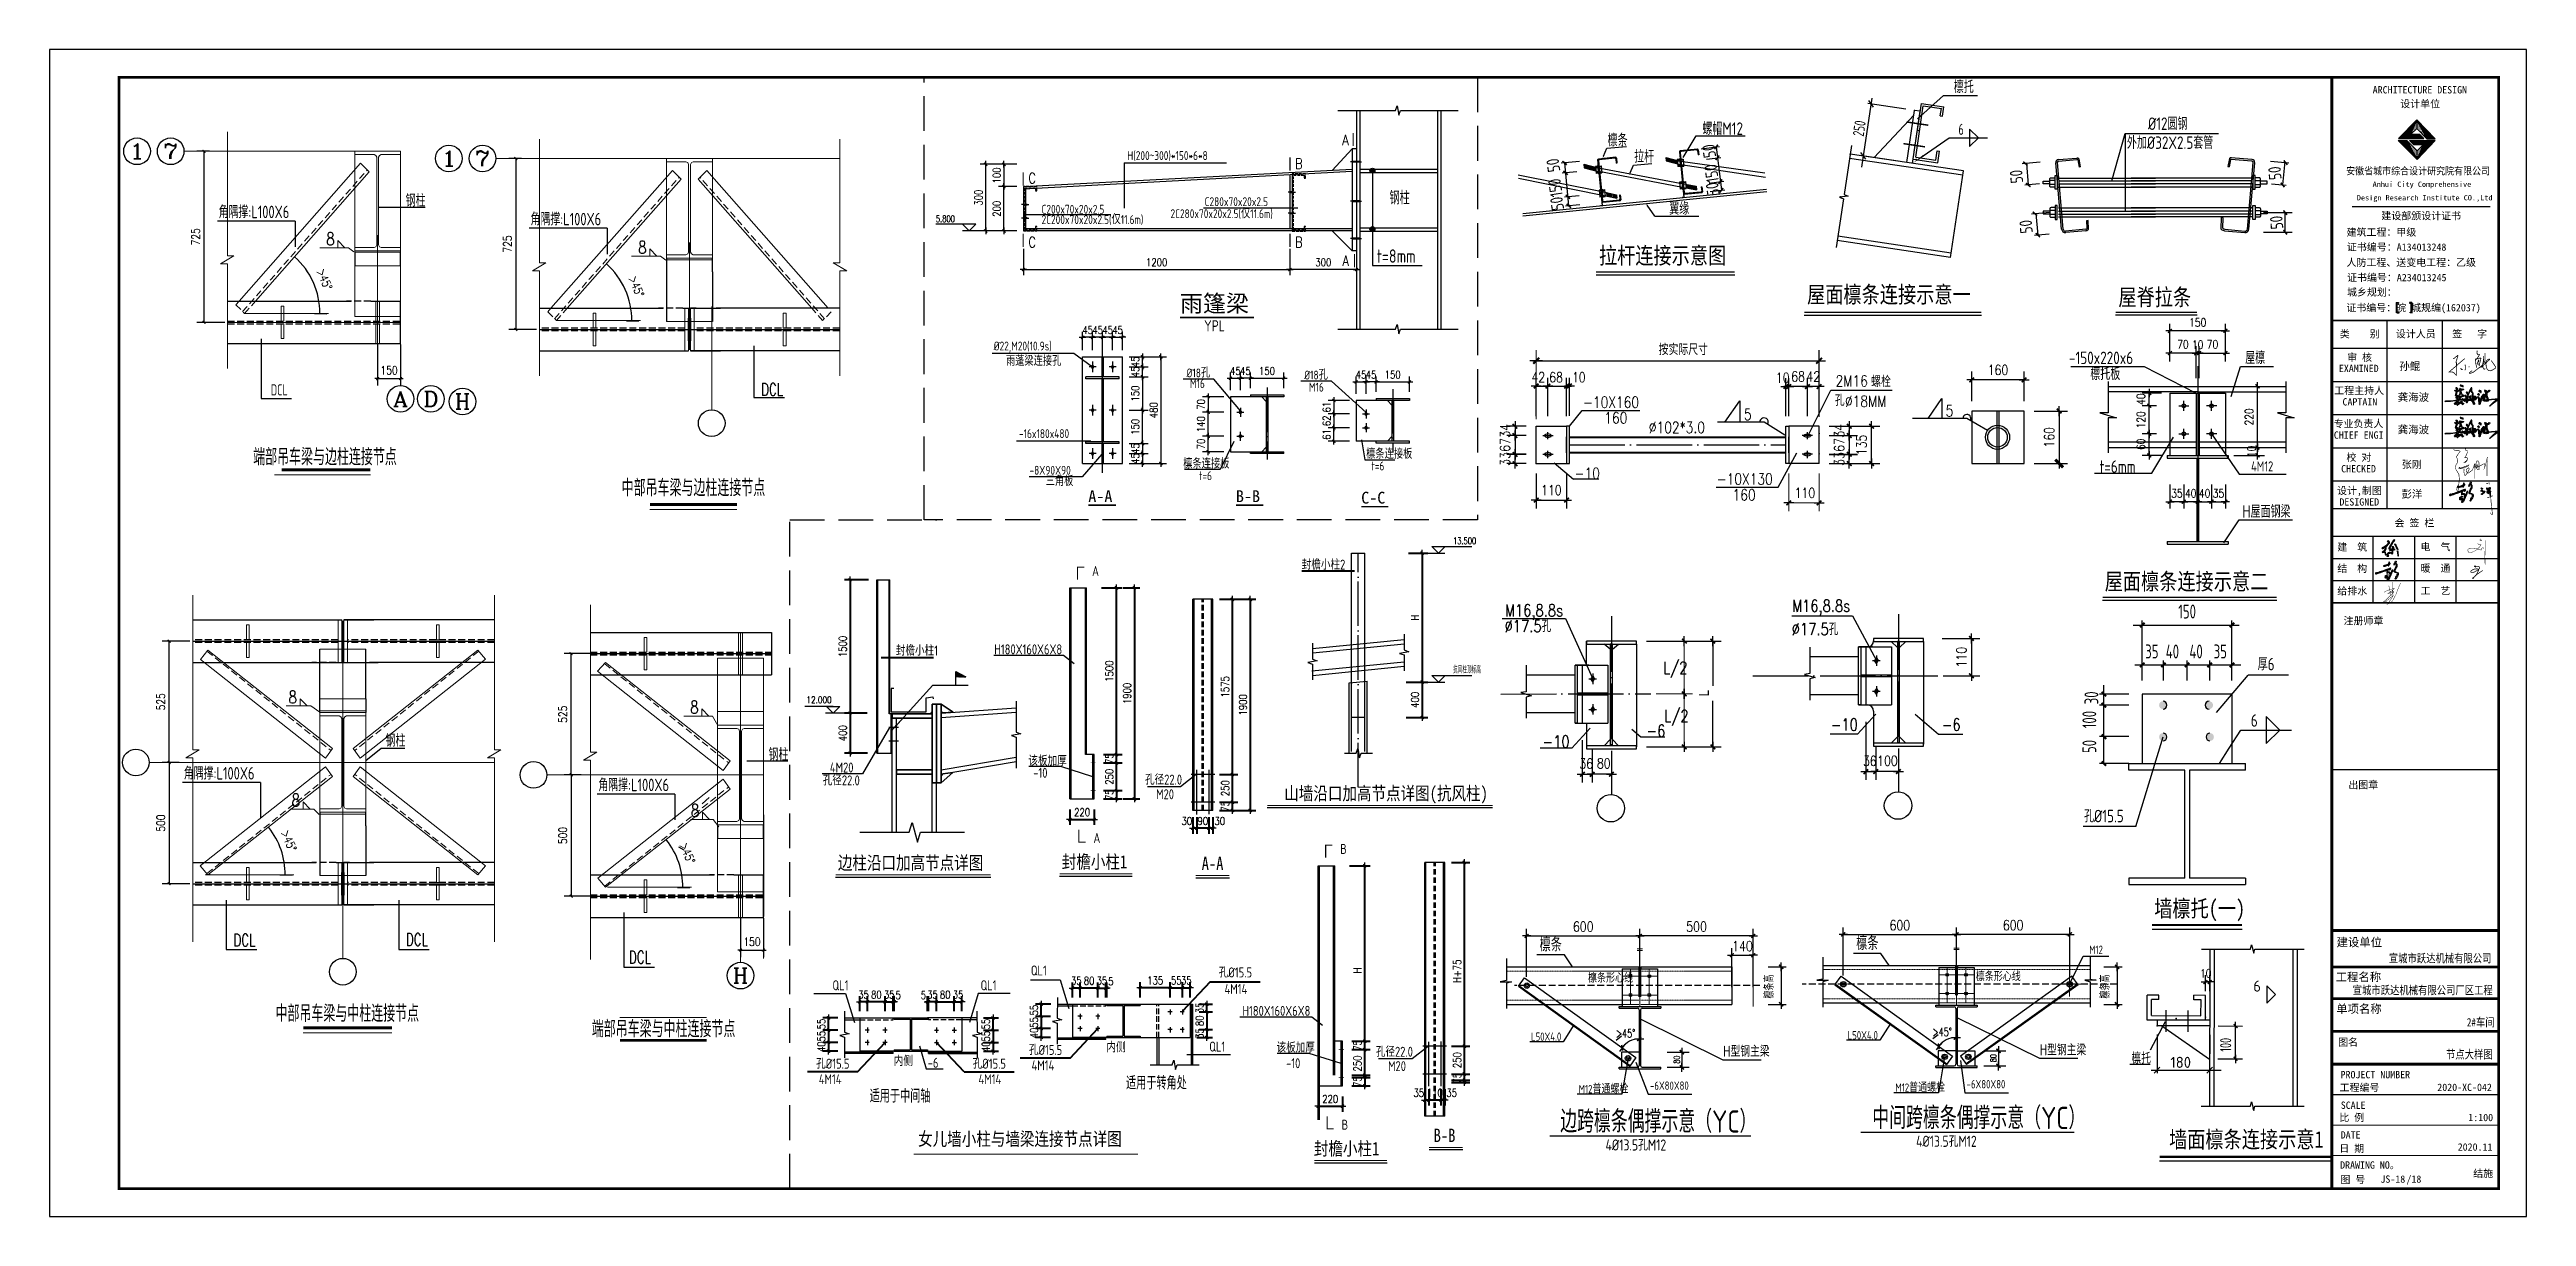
# Model space of a CAD drawing. Extents: x 69728788 to 150163257, y 20675998 to 43663798.
# Drawn here: x 75041786 to 75130986, y 20675998 to 20717998 of the extents above; entities that cross this region are included whole.
import ezdxf
from ezdxf.enums import TextEntityAlignment as Align

# ---------------------------------------------------------------- set-up
doc = ezdxf.new("R2010")
doc.units = 0
doc.header["$LTSCALE"] = 1000
doc.header["$MEASUREMENT"] = 0
for name, pattern in [('ACAD_ISO02W100', [15, 12, -3]), ('ACAD_ISO04W100', [30.5, 24, -3, 0.5, -3]), ('CENTER', [2, 1.25, -0.25, 0.25, -0.25]), ('CENTERX2', [101.6, 63.5, -12.7, 12.7, -12.7]), ('CONTINOUS', [0]), ('DASH', [0.35, 0.25, -0.1]), ('DASHED2', [0.375, 0.25, -0.125]), ('DOTE', [2.42, 2, -0.2, 0.02, -0.2]), ('HIDDEN', [0.375, 0.25, -0.125])]:
    doc.linetypes.add(name, pattern=pattern)
doc.layers.get('0').update_dxf_attribs({"linetype": 'CONTINUOUS'})
doc.layers.get('DEFPOINTS').update_dxf_attribs({"linetype": 'CONTINUOUS'})
for name, color, linetype in [('11', 3, 'CONTINUOUS'), ('AXIS', 3, 'CONTINUOUS'), ('AXIS_TEXT', 7, 'CONTINUOUS'), ('BX', 7, 'CONTINUOUS'), ('CC', 3, 'CONTINUOUS'), ('CENTER', 4, 'CENTER'), ('DIM_ELEV', 3, 'CONTINUOUS'), ('DIM_SYMB', 3, 'CONTINUOUS'), ('DOTE', 251, 'DOTE'), ('JC', 7, 'CONTINUOUS'), ('OTHER', 7, 'CONTINUOUS'), ('PUB_DIM', 3, 'CONTINUOUS'), ('PUB_TEXT', 7, 'CONTINUOUS'), ('PUB_TITLE', 4, 'CONTINUOUS'), ('TC', 151, 'CONTINUOUS'), ('TEXT', 7, 'CONTINUOUS'), ('ZXX', 20, 'CONTINOUS'), ('一般文字', 6, 'CONTINUOUS'), ('卫浴', 7, 'CONTINUOUS'), ('图框', 253, 'CONTINUOUS'), ('墙线', 2, 'CONTINUOUS'), ('尺寸', 3, 'CONTINUOUS'), ('文字', 7, 'CONTINUOUS'), ('板', 4, 'CONTINUOUS'), ('柱', 2, 'CONTINUOUS'), ('梁', 4, 'CONTINUOUS'), ('梁__实线', 4, 'CONTINUOUS'), ('水平支撑', 4, 'CONTINUOUS'), ('水平钢筋', 7, 'CONTINUOUS'), ('立面名称', 7, 'CONTINUOUS'), ('签名', 7, 'CONTINUOUS'), ('线线', 150, 'CONTINUOUS'), ('螺栓', 15, 'CONTINUOUS')]:
    doc.layers.add(name, color=color, linetype=linetype)
for name, color, linetype, lineweight in [('12', 2, 'CONTINUOUS', 35), ('修改', 7, 'CONTINUOUS', 20), ('图文说明基线', 251, 'CONTINUOUS', 50), ('杜鹃', 7, 'CONTINUOUS', 13), ('标注', 4, 'CONTINUOUS', 20), ('次梁箍筋', 1, 'CONTINUOUS', 40), ('系杆支撑', 2, 'CONTINUOUS', 25), ('轴线', 1, 'CENTERX2', 13)]:
    doc.layers.add(name, color=color, linetype=linetype, lineweight=lineweight)
doc.styles.add('-宋体', font='')
doc.styles.add('-楷体_GB2312', font='', dxfattribs={"width": 0.8})
doc.styles.add('-黑体', font='simhei.ttf')
doc.styles.add('_HZDX', font='atssdeng.shx', dxfattribs={"width": 0.8, "bigfont": 'atssdchn.shx'})
doc.styles.add('_HZTXT', font='tssdeng.shx', dxfattribs={"width": 0.8, "bigfont": 'tssdchn.shx'})
doc.styles.add('_TCH_AXIS', font='COMPLEX', dxfattribs={"bigfont": 'GBCBIG'})
doc.styles.add('_TCH_DIM', font='SIMPLEX', dxfattribs={"bigfont": 'GBCBIG'})
doc.styles.add('COMPLEX', font='COMPLEX')
doc.styles.add('CPX', font='atssdeng.shx', dxfattribs={"width": 0.8, "bigfont": 'atssdchn.shx'})
doc.styles.add('DIM_FONT', font='SIMPLEX.shx', dxfattribs={"width": 0.8})
doc.styles.add('hztxt', font='romand_pkpm', dxfattribs={"bigfont": 'hztxt'})
doc.styles.add('STYLE-黑体', font='simhei.ttf')
doc.styles.add('TSSD_Dimension', font='Tssdeng.shx', dxfattribs={"width": 0.7, "bigfont": 'hztxt.shx'})
doc.styles.add('TSSD_NORMAL', font='tssdeng.shx', dxfattribs={"bigfont": 'tssdchn.shx'})
doc.styles.add('TSSD_Rein', font='atssdeng.shx', dxfattribs={"width": 0.7, "bigfont": 'atssdchn.shx'})
doc.styles.add('宋体', font='', dxfattribs={"width": 0.8})
doc.styles.add('正文', font='romans.shx', dxfattribs={"width": 0.71, "bigfont": 'hztxt.shx'})
doc.styles.add('黑体', font='simhei.ttf', dxfattribs={"width": 0.6, "height": 4.3})
doc.styles.get('-宋体').set_extended_font_data('SimSun')
doc.styles.get('-楷体_GB2312').set_extended_font_data('SimSun')
doc.styles.get('宋体').set_extended_font_data('SimSun')
doc.dimstyles.new('AXIS', dxfattribs={"dimtxt": 300, "dimasz": 1, "dimexe": 250, "dimexo": 300, "dimgap": 150, "dimtad": 1, "dimdec": 0, "dimzin": 0, "dimdsep": 46, "dimtxsty": 'DIM_FONT', "dimsah": 1, "dimcen": 0, "dimclrt": 7, "dimadec": 0, "dimazin": 0, "dimtfac": 1, "dimtdec": 0, "dimtix": 1, "dimtmove": 2, "dimatfit": 3, "dimfxl": 1, "dimtolj": 1, "dimtzin": 0, "dimarcsym": 0})
doc.dimstyles.new('AXIS$0', dxfattribs={"dimtxt": 300, "dimasz": 1, "dimexe": 250, "dimexo": 300, "dimgap": 150, "dimtad": 1, "dimdec": 0, "dimzin": 0, "dimdsep": 46, "dimtxsty": 'DIM_FONT', "dimblk": '_DIMX', "dimblk1": '_DIMX', "dimblk2": '_DIMX', "dimsah": 1, "dimcen": 0.09, "dimclrt": 7, "dimadec": 0, "dimazin": 0, "dimtfac": 1, "dimtdec": 0, "dimtix": 1, "dimtmove": 2, "dimatfit": 3, "dimldrblk": '_DIMX', "dimfxl": 1, "dimtolj": 1, "dimtzin": 0, "dimarcsym": 0})
doc.dimstyles.new('DIMN$0', dxfattribs={"dimtxt": 300, "dimasz": 1, "dimexe": 250, "dimexo": 300, "dimgap": 150, "dimtad": 1, "dimdec": 0, "dimdsep": 46, "dimtxsty": 'DIM_FONT', "dimblk": '_DIMX', "dimcen": 2.5, "dimclrt": 7, "dimadec": 0, "dimazin": 0, "dimtfac": 1, "dimtdec": 0, "dimtix": 1, "dimtmove": 2, "dimatfit": 3, "dimldrblk": '_DIMX', "dimfxl": 1, "dimtolj": 1, "dimtzin": 0, "dimarcsym": 0})
doc.dimstyles.new('DIMN0.1', dxfattribs={"dimtxt": 350, "dimasz": 1, "dimexe": 250, "dimexo": 300, "dimgap": 150, "dimtad": 1, "dimdec": 0, "dimlfac": 0.1, "dimzin": 0, "dimdsep": 46, "dimtxsty": 'DIM_FONT', "dimblk": '_DIMX', "dimcen": 0.09, "dimclrt": 7, "dimadec": 0, "dimazin": 0, "dimtfac": 1, "dimtdec": 0, "dimtix": 1, "dimtmove": 2, "dimatfit": 3, "dimldrblk": '_DIMX', "dimfxl": 1, "dimtolj": 1, "dimtzin": 0, "dimarcsym": 0})
doc.dimstyles.new('DIMN0.2', dxfattribs={"dimtxt": 350, "dimasz": 1, "dimexe": 250, "dimexo": 300, "dimgap": 150, "dimtad": 1, "dimdec": 0, "dimlfac": 0.2, "dimzin": 0, "dimdsep": 46, "dimtxsty": 'DIM_FONT', "dimblk": '_DIMX', "dimcen": 0.09, "dimclrt": 7, "dimadec": 0, "dimazin": 0, "dimtfac": 1, "dimtdec": 0, "dimtix": 1, "dimtmove": 2, "dimatfit": 3, "dimldrblk": '_DIMX', "dimfxl": 1, "dimtolj": 1, "dimtzin": 0, "dimarcsym": 0})
doc.dimstyles.new('DIMN0.25', dxfattribs={"dimtxt": 350, "dimasz": 1, "dimexe": 250, "dimexo": 300, "dimgap": 150, "dimtad": 1, "dimdec": 0, "dimlfac": 0.25, "dimzin": 0, "dimdsep": 46, "dimtxsty": 'DIM_FONT', "dimblk": '_DIMX', "dimcen": 0.09, "dimclrt": 7, "dimadec": 0, "dimazin": 0, "dimtfac": 1, "dimtdec": 0, "dimtix": 1, "dimtmove": 2, "dimatfit": 3, "dimldrblk": '_DIMX', "dimfxl": 1, "dimtolj": 1, "dimtzin": 0, "dimarcsym": 0})
doc.dimstyles.new('DIMN0.5', dxfattribs={"dimtxt": 300, "dimasz": 1, "dimexe": 250, "dimexo": 300, "dimgap": 150, "dimtad": 1, "dimdec": 0, "dimlfac": 0.5, "dimzin": 0, "dimdsep": 46, "dimtxsty": 'DIM_FONT', "dimblk": '_DIMX', "dimcen": 0.09, "dimclrt": 7, "dimadec": 0, "dimazin": 0, "dimtfac": 1, "dimtdec": 0, "dimtix": 1, "dimtmove": 2, "dimatfit": 3, "dimldrblk": '_DIMX', "dimfxl": 1, "dimtolj": 1, "dimtzin": 0, "dimarcsym": 0})
doc.dimstyles.new('副本(10)WGH', dxfattribs={"dimscale": 1.2, "dimtxt": 300, "dimasz": 1, "dimexe": 250, "dimexo": 300, "dimgap": 150, "dimtad": 1, "dimdec": 0, "dimlfac": 0.1, "dimzin": 0, "dimdsep": 46, "dimtxsty": 'DIM_FONT', "dimblk1": '_DIMX', "dimblk2": '_DIMX', "dimsah": 1, "dimcen": 0.09, "dimclrd": 3, "dimclre": 3, "dimclrt": 7, "dimadec": 0, "dimazin": 0, "dimtfac": 1, "dimtdec": 0, "dimtix": 1, "dimtmove": 2, "dimatfit": 3, "dimldrblk": '_DIMX', "dimfxl": 1, "dimtolj": 1, "dimtzin": 0, "dimarcsym": 0})

msp = doc.modelspace()

# ---------------------------------------------------------------- texts
at = {"color": 7, "style": 'TSSD_Rein', "width": 0.7}
for s, p in [('150', (75118765.3, 20697769.6)), ('150', (75118765.3, 20697769.6)), ('35', (75117495.3, 20696332.7)), ('35', (75117495.3, 20696332.7)), ('40', (75118235.5, 20696332.7)), ('40', (75118235.5, 20696332.7)), ('40', (75119088.4, 20696332.7)), ('40', (75119088.4, 20696332.7)), ('35', (75119960.2, 20696332.7)), ('35', (75119960.2, 20696332.7))]:
    msp.add_text(s, height=500, dxfattribs=at).set_placement(p, align=Align.MIDDLE_CENTER)
for s, p in [('30', (75115318.7, 20694661.9)), ('100', (75115245.3, 20693882.8)), ('50', (75115245.3, 20692913.4))]:
    msp.add_text(s, height=500, rotation=90, dxfattribs=at).set_placement(p, align=Align.MIDDLE_CENTER)
at = {"insert": (75126112.8, 20685140.6), "char_height": 1.667, "width": 29.39, "attachment_point": 1}
msp.add_mtext('宣城嘉怡纸箱包装有限公司', dxfattribs=at)
at = {"attachment_point": 5, "rotation": 90, "style": '正文'}
for s, insert, char_height in [('\\A1;檩条高', (75103726.8, 20684272.1), 300.01), ('\\A1;檩条高', (75115822.5, 20684272.1, 6.9), 300.01), ('\\A1;80', (75100383.8, 20681641.9), 214.29), ('\\A1;80', (75111785.9, 20681693.6, 6.9), 214.29)]:
    msp.add_mtext(s, dxfattribs=dict(at, insert=insert, char_height=char_height))
at = {"char_height": 300.01, "attachment_point": 5, "style": '正文'}
for insert in [(75098542.8, 20682587), (75109944.9, 20682638.7, 6.9)]:
    msp.add_mtext('\\A1;>45%%d', dxfattribs=dict(at, insert=insert))
at = {"layer": 'AXIS', "color": 7, "linetype": 'Continuous', "style": 'TSSD_Rein', "oblique": 360, "width": 0.7}
msp.add_text('250', height=400, rotation=81.497218, dxfattribs=at).set_placement((75106960, 20715160.1), align=Align.MIDDLE)
at = {"layer": 'AXIS', "color": 7, "linetype": 'Continuous', "style": 'TSSD_Rein', "width": 0.7}
msp.add_text('6', height=400, dxfattribs=at).set_placement((75110724.3, 20714927.3), align=Align.RIGHT)
at = {"layer": 'AXIS', "color": 7, "style": 'DIM_FONT', "width": 0.8}
for s, p in [('40', (75117249.7, 20705208.6)), ('220', (75121147.9, 20704465.6)), ('60', (75117249.7, 20703582.4))]:
    msp.add_text(s, height=300, rotation=90, dxfattribs=at).set_placement(p)
at = {"layer": 'AXIS', "color": 7, "linetype": 'Continuous', "style": 'CPX', "width": 0.8}
msp.add_text('4M12', height=360, dxfattribs=at).set_placement((75121068.4, 20702815.7))
at = {"layer": 'AXIS', "color": 7, "linetype": 'Continuous', "style": 'TSSD_NORMAL'}
msp.add_text('6', height=400, rotation=0.096826, dxfattribs=at).set_placement((75121424.9, 20684089.6), align=Align.RIGHT)
at = {"layer": 'AXIS', "color": 7, "linetype": 'Continuous'}
for s, rotation, style, width, p in [('檩托', 0.03657, 'CPX', 0.8, (75116761.1, 20681493.9)), ('100', 90.096826, 'TSSD_NORMAL', 0.7, (75120354.5, 20681925.7))]:
    msp.add_text(s, height=400, rotation=rotation, dxfattribs=dict(at, style=style, width=width)).set_placement(p)
at = {"layer": 'AXIS', "color": 7, "linetype": 'Continuous', "style": 'TSSD_NORMAL'}
msp.add_text('180', height=400, rotation=0.096826, dxfattribs=at).set_placement((75118535.1, 20681544.6), align=Align.MIDDLE)
at = {"layer": 'AXIS', "color": 7, "linetype": 'Continuous', "insert": (75117099.7, 20704669.6), "char_height": 300, "attachment_point": 5, "rotation": 90, "style": 'DIM_FONT'}
msp.add_mtext('120', dxfattribs=at)
at = {"layer": 'PUB_DIM', "color": 7, "style": 'DIM_FONT', "width": 0.8}
msp.add_text('110', height=360, dxfattribs=at).set_placement((75104629.4, 20701859.5))
at = {"layer": 'PUB_TEXT'}
for s, height, style, width, p in [('檩托', 450, 'TSSD_Rein', 0.8, (75110364.2, 20716433.8)), ('檩条', 450, 'TSSD_Rein', 0.8, (75097896.2, 20714513.1)), ('螺帽M12', 450, 'TSSD_Rein', 0.8, (75101310.6, 20714926.8)), ('外加%%C32X2.5套管', 450, 'TSSD_Rein', 0.8, (75116598.7, 20714420.8)), ('%%c12圆钢', 450, 'TSSD_Rein', 0.8, (75117356.5, 20715103.8)), ('拉杆', 450, 'TSSD_Rein', 0.8, (75098852.5, 20713921.8)), ('角隅撑:L100X6', 450, 'TSSD_Rein', 0.755998, (75047873.7, 20711928.8)), ('翼缘', 450, 'TSSD_Rein', 0.8, (75100115.7, 20712049.5)), ('角隅撑:L100X6', 450, 'TSSD_Rein', 0.755998, (75059106.2, 20711671)), ('拉杆连接示意图', 600, '-楷体_GB2312', 0.8, (75097584.4, 20710284.3, 1564.9)), ('屋面檩条连接示意一', 600, '-楷体_GB2312', 0.8, (75105080.2, 20708883.1, -220000)), ('屋脊拉条', 600, '-楷体_GB2312', 0.8, (75116290.4, 20708786.9, 1464.9)), ('-150x220x6', 450, 'TSSD_Rein', 0.8, (75114511, 20706676.2)), ('屋檩', 450, 'TSSD_Rein', 0.8, (75120857.4, 20706681.1)), ('檩托板', 450, 'TSSD_Rein', 0.8, (75115280.3, 20706103.2)), ('t=6mm', 450, 'TSSD_Rein', 0.8, (75115611, 20702761.8)), ('H屋面钢梁', 450, 'TSSD_Rein', 0.8, (75120753.7, 20701147.8)), ('屋面檩条连接示意二', 600, '-楷体_GB2312', 0.8, (75115797.1, 20698553.9)), ('厚6', 450, 'TSSD_Rein', 0.8, (75121306.1, 20695653.1)), ('厚6', 450, 'TSSD_Rein', 0.8, (75121306.1, 20695653.1)), ('角隅撑:L100X6', 450, 'TSSD_Rein', 0.755998, (75046621, 20691723.3)), ('角隅撑:L100X6', 450, 'TSSD_Rein', 0.755998, (75061550.2, 20691304.6)), ('孔%%c15.5', 450, 'TSSD_Rein', 0.8, (75115052.9, 20690183.2)), ('孔%%c15.5', 450, 'TSSD_Rein', 0.8, (75115052.9, 20690183.2)), ('檩条', 500, 'TSSD_Dimension', 0.8, (75095448.1, 20685536.5)), ('檩条', 500, 'TSSD_Dimension', 0.8, (75106850.2, 20685588.2, 6.9)), ('M12', 300.01, 'TSSD_Dimension', 0.8, (75115239.4, 20685445.6, 6.9)), ('檩条形心线', 300.01, 'TSSD_Dimension', 0.8, (75097190.9, 20684419.2)), ('檩条形心线', 300.01, 'TSSD_Dimension', 0.8, (75111155.7, 20684470.9, 6.9)), ('L50X4.0', 300.01, 'TSSD_Dimension', 0.8, (75095136.3, 20682318.7)), ('H型钢主梁', 400, 'TSSD_Dimension', 0.8, (75102058.8, 20681742.4)), ('L50X4.0', 300.01, 'TSSD_Dimension', 0.8, (75106538.4, 20682370.4, 6.9)), ('H型钢主梁', 400, 'TSSD_Dimension', 0.8, (75113460.9, 20681794.1, 6.9)), ('M12普通螺栓', 300.01, 'TSSD_Dimension', 0.8, (75096857.4, 20680431.9)), ('-6X80X80', 300.01, 'TSSD_Dimension', 0.8, (75099423, 20680555.6)), ('M12普通螺栓', 300.01, 'TSSD_Dimension', 0.8, (75108259.5, 20680483.6, 6.9)), ('-6X80X80', 300.01, 'TSSD_Dimension', 0.8, (75110825.1, 20680607.2, 6.9)), ('4%%C13.5孔M12', 400, 'TSSD_Dimension', 0.8, (75097821.1, 20678369.7)), ('4%%C13.5孔M12', 400, 'TSSD_Dimension', 0.8, (75109003.6, 20678502.4, 6.9))]:
    msp.add_text(s, height=height, dxfattribs=dict(at, style=style, width=width)).set_placement(p)
at = {"layer": 'PUB_TEXT', "style": 'TSSD_Rein', "width": 0.8}
for s, rotation, p in [('50', 98.503414, (75096197.1, 20713624.6)), ('50', 98.503414, (75101808.1, 20714137.3)), ('150', 98.503414, (75096288.4, 20712729.6)), ('150', 98.503414, (75101910.8, 20713248.6)), ('50', 98.503414, (75101940.7, 20712765.7)), ('50', 94.867078, (75112865.2, 20713202.8)), ('50', 94.867078, (75122170.2, 20713324.7)), ('50', 98.503414, (75096334.9, 20712246.5)), ('50', 94.867078, (75113209.9, 20711398.4)), ('50', 94.867078, (75122233, 20711548.5))]:
    msp.add_text(s, height=450, rotation=rotation, dxfattribs=at).set_placement(p)
at = {"layer": 'PUB_TEXT'}
for s, height, style, width, p in [('钢柱', 450, 'TSSD_Rein', 0.755998, (75054969.8, 20712787.7)), ('DCL', 400, 'TSSD_Dimension', 0.7, (75050058.1, 20705948.7)), ('端部吊车梁与边柱连接节点', 600, 'TSSD_Rein', 0.755998, (75051706, 20703633.8)), ('中部吊车梁与边柱连接节点', 600, 'TSSD_Rein', 0.755998, (75064974.4, 20702521.3)), ('钢柱', 450, 'TSSD_Rein', 0.755998, (75054244.2, 20693354.1)), ('钢柱', 450, 'TSSD_Rein', 0.755998, (75068039, 20692852.4)), ('中部吊车梁与中柱连接节点', 600, 'TSSD_Rein', 0.755998, (75052509.5, 20683601.6)), ('端部吊车梁与中柱连接节点', 600, 'TSSD_Rein', 0.755998, (75063899.1, 20683045.9))]:
    msp.add_text(s, height=height, dxfattribs=dict(at, style=style, width=width)).set_placement(p, align=Align.TOP_CENTER)
at = {"layer": 'PUB_TEXT', "style": 'TSSD_Rein', "width": 0.8}
msp.add_text('6', height=450, dxfattribs=at).set_placement((75121309.3, 20693624), align=Align.RIGHT)
msp.add_text('6', height=450, dxfattribs=at).set_placement((75121309.3, 20693624), align=Align.RIGHT)
at = {"layer": 'PUB_TEXT', "style": '-楷体_GB2312', "width": 0.8}
for s, p in [('墙檩托(一)', (75119217, 20687048.6)), ('墙檩托(一)', (75119217, 20687048.6)), ('墙面檩条连接示意1', (75120897.7, 20678785.2))]:
    msp.add_text(s, height=600, dxfattribs=at).set_placement(p, align=Align.MIDDLE)
at = {"layer": 'TC', "color": 7, "style": 'DIM_FONT', "width": 0.7}
for p in [(75067808.4, 20705990.7), (75048805.4, 20686169.9), (75055015.4, 20686190.9), (75063046.8, 20685552.8)]:
    msp.add_text('DCL', height=450, dxfattribs=at).set_placement(p, align=Align.TOP_CENTER)
at = {"layer": 'TC', "color": 7, "char_height": 450, "attachment_point": 5, "style": 'DIM_FONT'}
for insert in [(75051902, 20711185.7), (75063134.5, 20710881.8), (75050543.5, 20694692.2), (75065009.7, 20694330), (75050654.9, 20690980.2), (75065034.8, 20690610.6)]:
    msp.add_mtext('8', dxfattribs=dict(at, insert=insert))
at = {"layer": 'TEXT', "color": 3, "style": '-黑体', "width": 0.8}
for s, p in [('宣城市跃达机械有限公司', (75126028.4, 20685138.4)), ('宣城市跃达机械有限公司厂区工程', (75124729.1, 20683991.3)), ('2#车间', (75128840.2, 20682835.5)), ('节点大样图', (75128089.4, 20681679.4))]:
    msp.add_text(s, height=300.15, dxfattribs=at).set_placement(p)
at = {"layer": '一般文字', "color": 6, "linetype": 'Continuous', "lineweight": -3, "style": 'hztxt', "width": 0.8}
for s, height, p in [('按实际尺寸', 403.2, (75099735.8, 20707000.2)), ('2M16', 403.2, (75106106.3, 20705867.6)), ('螺栓', 403.2, (75107385.1, 20705850.4)), ('-10X160', 403.2, (75097010.5, 20705102.8)), ('孔', 403.2, (75106075.5, 20705173.3)), ('%%c18MM', 403.2, (75106444.7, 20705135.8)), ('5', 403.2, (75110072.3, 20704792.3, -184800)), ('160', 403.2, (75097778.8, 20704538.6)), ('%%C102*3.0', 403.2, (75099380.9, 20704195.8)), ('5', 403.2, (75102804.1, 20704662.6)), ('-10', 403.2, (75096704.7, 20702540.9)), ('-10X130', 403.2, (75101825.6, 20702338.8)), ('160', 403.2, (75102395.3, 20701765.9)), ('M16,8.8s', 432, (75094201.9, 20697596.5)), ('M16,8.8s', 432, (75104542.9, 20697761)), ('%%c17.5孔', 432, (75094185.3, 20697032)), ('%%c17.5孔', 432, (75104526.3, 20696925.4)), ('L/2', 432, (75099896.5, 20695532.8)), ('-6', 432, (75099293.7, 20693261.5)), ('L/2', 432, (75099938.9, 20693799.1)), ('-10', 432, (75105931.6, 20693485.5)), ('-6', 432, (75109927.1, 20693485.5)), ('-10', 432, (75095550.2, 20692873))]:
    msp.add_text(s, height=height, dxfattribs=at).set_placement(p)
at = {"layer": '一般文字', "color": 7, "style": '_HZTXT', "width": 0.8}
for s, p in [('边跨檩条偶撑示意（YC）', (75096187.6, 20679016)), ('中间跨檩条偶撑示意（YC）', (75107426.7, 20679142.5, 6.9))]:
    msp.add_text(s, height=800, dxfattribs=at).set_placement(p)
at = {"layer": '图框', "color": 4}
for s, height, style, p in [('ARCHITECTURE DESIGN', 262.944, '黑体', (75125448.5, 20716418)), ('设计单位', 262.94, '黑体', (75126439.8, 20715914.4)), ('Anhui City Comprehensive ', 189.24, '黑体', (75125445.8, 20713056.2)), (' Design Research Institute CO.,Ltd', 189.24, '黑体', (75124728.5, 20712569.2)), (' 建筑工程：甲级', 262.94, '黑体', (75124329.7, 20711293.8)), ('建设部颁设计证书', 262.94, '黑体', (75125761, 20711883.1)), ('人防工程、送变电工程：乙级', 262.944, '黑体', (75124506.1, 20710204.3)), ('证书编号：A134013248', 262.944, '黑体', (75124519.9, 20710758)), ('证书编号：A234013245', 262.944, '黑体', (75124524.7, 20709660.1)), ('证书编号：皖 城规编(162037)', 262.944, '黑体', (75124501.7, 20708574.7)), ('城乡规划：', 262.94, '黑体', (75124522.7, 20709134.8)), ('孙鲲', 276.09, 'STYLE-黑体', (75126407.5, 20706461.6)), ('龚海波', 276.09, 'STYLE-黑体', (75126348.5, 20705345.7)), ('龚海波', 276.09, 'STYLE-黑体', (75126348.5, 20704180.4)), ('张刚', 262.94, 'STYLE-黑体', (75126497.7, 20702937)), ('彭洋', 276.09, 'STYLE-黑体', (75126484.2, 20701860.5)), ('注册师章', 262.94, '黑体', (75124398.6, 20697306.5)), ('出图章', 262.94, '黑体', (75124571.9, 20691399.7)), ('建设单位', 300, '黑体', (75124148.4, 20685716.3)), ('工程名称', 300, '黑体', (75124115.2, 20684464.8)), ('单项名称', 300, '黑体', (75124135.2, 20683318.9)), ('图名', 262.94, '黑体', (75124204.4, 20682136.8)), ('工程编号', 262.94, '黑体', (75124255.9, 20680505.5)), ('SCALE', 262.94, '黑体', (75124297.8, 20679870)), ('2020-XC-042', 262.944, '宋体', (75127774.2, 20680514.6)), ('比 例', 262.94, '黑体', (75124247, 20679427.1)), ('1:100', 262.94, '宋体', (75128890.7, 20679428.1)), ('日 期', 262.94, '黑体', (75124247, 20678314.2)), ('DATE', 262.94, '黑体', (75124296.4, 20678801.4)), ('2020.11', 262.94, '宋体', (75128510.1, 20678366.6)), ('DRAWING NO。', 262.944, '黑体', (75124275.6, 20677716.7)), ('图 号', 262.94, '黑体', (75124284.4, 20677191.6))]:
    msp.add_text(s, height=height, dxfattribs=dict(at, style=style)).set_placement(p)
at = {"layer": '图框', "color": 4, "style": '黑体', "width": 0.88}
msp.add_text('安徽省城市综合设计研究院有限公司', height=262.944, dxfattribs=at).set_placement((75124491.7, 20713498.1))
at = {"layer": '图框', "color": 0}
for s, height, style, p in [('类    别 ', 262.94, 'STYLE-黑体', (75124264, 20707631.1)), ('设计人员', 262.94, 'STYLE-黑体', (75126282.5, 20707631.1)), ('签   字', 262.94, 'STYLE-黑体', (75128311.6, 20707631.1)), ('审 核', 262.94, 'STYLE-黑体', (75124526.8, 20706786.4)), ('EXAMINED ', 262.94, 'STYLE-黑体', (75124231.1, 20706391.5)), ('工程主持人', 262.94, 'STYLE-黑体', (75124064.1, 20705595.1)), ('CAPTAIN', 262.94, 'STYLE-黑体', (75124361.6, 20705186.7)), ('专业负责人', 262.94, 'STYLE-黑体', (75124041.8, 20704399.9)), ('CHIEF ENGI', 262.94, 'STYLE-黑体', (75124049.5, 20703991.5)), ('校 对', 262.94, 'STYLE-黑体', (75124504.4, 20703187.3)), ('CHECKED  ', 262.94, 'STYLE-黑体', (75124312.5, 20702778.9)), ('设计,制图', 262.94, 'STYLE-黑体', (75124164.1, 20701992.1)), ('DESIGNED ', 262.94, 'STYLE-黑体', (75124250.1, 20701583.7)), ('会 签 栏', 262.94, 'STYLE-黑体', (75126235.6, 20700828.4)), ('建  筑', 262.94, 'STYLE-黑体', (75124174.8, 20699959.5)), ('电  气', 262.94, 'STYLE-黑体', (75127171.9, 20699968.1)), ('结  构', 262.94, 'STYLE-黑体', (75124174.8, 20699190)), ('暖  通', 262.94, 'STYLE-黑体', (75127171.9, 20699198.7)), ('给排水', 262.94, 'STYLE-黑体', (75124174.8, 20698377.2)), ('工  艺', 262.94, 'STYLE-黑体', (75127171.9, 20698385.9)), ('PROJECT NUMBER', 262.944, '黑体', (75124291.3, 20680970.3))]:
    msp.add_text(s, height=height, dxfattribs=dict(at, style=style)).set_placement(p)
at = {"layer": '图框', "color": 3, "style": '宋体'}
for s, p in [('JS-18', (75125726.6, 20677210)), ('/18', (75126664.3, 20677210)), ('结施', (75129067.9, 20677414.1))]:
    msp.add_text(s, height=262.94, dxfattribs=at).set_placement(p)

# ---------------------------------------------------------------- blocks, each defined once
blk = doc.blocks.new('_ArchTick')
at = {"color": 0, "linetype": 'ByBlock', "const_width": 0.4}
blk.add_lwpolyline([(-0.5, -0.5), (0.5, 0.5)], dxfattribs=at)
blk = doc.blocks.new('*D7878')
at = {"layer": 'DEFPOINTS', "color": 0}
for p in [(75046751, 20692339), (75046093, 20687973), (75047140, 20687973)]:
    blk.add_point(p, dxfattribs=at)
at = {"layer": 'PUB_DIM', "color": 0, "lineweight": -2}
for p, q in [((75046451, 20692339), (75045843, 20692339)), ((75046093, 20692339), (75046093, 20687973)), ((75046840, 20687973), (75045843, 20687973))]:
    blk.add_line(p, q, dxfattribs=at)
at = {"layer": 'PUB_DIM', "color": 0, "lineweight": -2, "xscale": 100, "yscale": 100, "zscale": 100}
for p, rotation in [((75046093, 20692339), 90), ((75046093, 20687973), 270)]:
    blk.add_blockref('_ArchTick', p, dxfattribs=dict(at, rotation=rotation))
at = {"layer": 'PUB_DIM', "color": 7, "insert": (75045793, 20690156), "char_height": 300, "attachment_point": 5, "rotation": 90, "style": 'DIM_FONT'}
blk.add_mtext('\\A1;500', dxfattribs=at)
blk = doc.blocks.new('*D7879')
at = {"layer": 'DEFPOINTS', "color": 0}
for p in [(75046093, 20696705), (75047140, 20696705), (75046751, 20692339)]:
    blk.add_point(p, dxfattribs=at)
at = {"layer": 'PUB_DIM', "color": 0, "lineweight": -2}
for p, q in [((75046840, 20696705), (75045843, 20696705)), ((75046093, 20692339), (75046093, 20696705)), ((75046451, 20692339), (75045843, 20692339))]:
    blk.add_line(p, q, dxfattribs=at)
at = {"layer": 'PUB_DIM', "color": 0, "lineweight": -2, "xscale": 100, "yscale": 100, "zscale": 100}
for p, rotation in [((75046093, 20696705), 90), ((75046093, 20692339), 270)]:
    blk.add_blockref('_ArchTick', p, dxfattribs=dict(at, rotation=rotation))
at = {"layer": 'PUB_DIM', "color": 7, "insert": (75045793, 20694522), "char_height": 300, "attachment_point": 5, "rotation": 90, "style": 'DIM_FONT'}
blk.add_mtext('\\A1;525', dxfattribs=at)
blk = doc.blocks.new('*D7880')
at = {"layer": 'DEFPOINTS', "color": 0}
for p in [(75051990, 20691839), (75047555, 20688293), (75047576, 20688314), (75049779, 20688293), (75050206, 20688896)]:
    blk.add_point(p, dxfattribs=at)
at = {"layer": 'PUB_DIM', "color": 0, "lineweight": -2}
blk.add_line((75050079, 20688290), (75050519, 20688285), dxfattribs=at)
blk.add_arc((75047581, 20688314), 2689, 359.46911, 38.62686, dxfattribs=at)
at = {"layer": 'PUB_DIM', "color": 0}
for points in [[(75049681, 20689992), (75049682, 20689992), (75049681, 20689993)], [(75050270, 20688289), (75050269, 20688289), (75050269, 20688288)]]:
    blk.add_solid(points, dxfattribs=at)
at = {"layer": 'PUB_DIM', "color": 7, "insert": (75050405, 20689522), "char_height": 300, "attachment_point": 5, "rotation": 293.1623, "style": 'DIM_FONT'}
blk.add_mtext('\\A1;>45%%d', dxfattribs=at)
blk = doc.blocks.new('*D7873')
at = {"layer": 'DEFPOINTS', "color": 0}
for p in [(75047844, 20714336), (75047346, 20708178), (75048393, 20708178)]:
    blk.add_point(p, dxfattribs=at)
at = {"layer": 'PUB_DIM', "color": 0, "lineweight": -2}
for p, q in [((75047544, 20714336), (75047096, 20714336)), ((75047346, 20714336), (75047346, 20708178)), ((75048093, 20708178), (75047096, 20708178))]:
    blk.add_line(p, q, dxfattribs=at)
at = {"layer": 'PUB_DIM', "color": 0, "lineweight": -2, "xscale": 100, "yscale": 100, "zscale": 100}
for p, rotation in [((75047346, 20714336), 90), ((75047346, 20708178), 270)]:
    blk.add_blockref('_ArchTick', p, dxfattribs=dict(at, rotation=rotation))
at = {"layer": 'PUB_DIM', "color": 7, "insert": (75047046, 20711257), "char_height": 300, "attachment_point": 5, "rotation": 90, "style": 'DIM_FONT'}
blk.add_mtext('\\A1;725', dxfattribs=at)
blk = doc.blocks.new('*D7874')
at = {"layer": 'DEFPOINTS', "color": 0}
for p in [(75053294, 20713593), (75051106, 20709957), (75048807, 20708498), (75048828, 20708519), (75051032, 20708498)]:
    blk.add_point(p, dxfattribs=at)
at = {"layer": 'PUB_DIM', "color": 0, "lineweight": -2}
blk.add_line((75051332, 20708495), (75051771, 20708491), dxfattribs=at)
blk.add_arc((75048826, 20708519), 2695, 359.46906, 48.60753, dxfattribs=at)
at = {"layer": 'PUB_DIM', "color": 0}
for points in [[(75050608, 20710541), (75050608, 20710541), (75050607, 20710542)], [(75051521, 20708494), (75051521, 20708494), (75051521, 20708493)]]:
    blk.add_solid(points, dxfattribs=at)
at = {"layer": 'PUB_DIM', "color": 7, "insert": (75051690, 20709727), "char_height": 300, "attachment_point": 5, "rotation": 292.87274, "style": 'DIM_FONT'}
blk.add_mtext('\\A1;>45%%d', dxfattribs=at)
blk = doc.blocks.new('*D7875')
at = {"layer": 'DEFPOINTS', "color": 0}
for p in [(75059077, 20714078), (75058578, 20707920), (75059625, 20707920)]:
    blk.add_point(p, dxfattribs=at)
at = {"layer": 'PUB_DIM', "color": 0, "lineweight": -2}
for p, q in [((75058777, 20714078), (75058328, 20714078)), ((75058578, 20714078), (75058578, 20707920)), ((75059325, 20707920), (75058328, 20707920))]:
    blk.add_line(p, q, dxfattribs=at)
at = {"layer": 'PUB_DIM', "color": 0, "lineweight": -2, "xscale": 100, "yscale": 100, "zscale": 100}
for p, rotation in [((75058578, 20714078), 90), ((75058578, 20707920), 270)]:
    blk.add_blockref('_ArchTick', p, dxfattribs=dict(at, rotation=rotation))
at = {"layer": 'PUB_DIM', "color": 7, "insert": (75058278, 20710999), "char_height": 300, "attachment_point": 5, "rotation": 90, "style": 'DIM_FONT'}
blk.add_mtext('\\A1;725', dxfattribs=at)
blk = doc.blocks.new('*D7876')
at = {"layer": 'DEFPOINTS', "color": 0}
for p in [(75064527, 20713335), (75062338, 20709699), (75060040, 20708240), (75060061, 20708261), (75062264, 20708240)]:
    blk.add_point(p, dxfattribs=at)
at = {"layer": 'PUB_DIM', "color": 0, "lineweight": -2}
blk.add_line((75062564, 20708237), (75063003, 20708233), dxfattribs=at)
blk.add_arc((75060058, 20708261), 2695, 359.46906, 48.60753, dxfattribs=at)
at = {"layer": 'PUB_DIM', "color": 0}
for points in [[(75061840, 20710283), (75061841, 20710283), (75061840, 20710284)], [(75062754, 20708236), (75062753, 20708236), (75062753, 20708235)]]:
    blk.add_solid(points, dxfattribs=at)
at = {"layer": 'PUB_DIM', "color": 7, "insert": (75062922, 20709470), "char_height": 300, "attachment_point": 5, "rotation": 292.87274, "style": 'DIM_FONT'}
blk.add_mtext('\\A1;>45%%d', dxfattribs=at)
blk = doc.blocks.new('_AXISO')
blk.add_circle((0, 0), 0.5)
at = {"layer": 'AXIS_TEXT', "style": 'COMPLEX', "width": 1.041667}
blk.add_attdef('A', text='', height=0.56, dxfattribs=at).set_placement((-0.25, -0.28), (0.25, -0.28), align=Align.FIT)
blk = doc.blocks.new('*D7877')
at = {"layer": 'DEFPOINTS', "color": 0}
for p in [(75053601, 20707685), (75054426, 20707685), (75054426, 20706154)]:
    blk.add_point(p, dxfattribs=at)
at = {"layer": 'PUB_DIM', "color": 0, "lineweight": -2}
for p, q in [((75053601, 20707385), (75053601, 20705904)), ((75054426, 20707385), (75054426, 20705904)), ((75053601, 20706154), (75053501, 20706154)), ((75053601, 20706154), (75054426, 20706154)), ((75054426, 20706154), (75054526, 20706154))]:
    blk.add_line(p, q, dxfattribs=at)
at = {"layer": 'PUB_DIM', "color": 0, "lineweight": -2, "xscale": 100, "yscale": 100, "zscale": 100}
blk.add_blockref('_ArchTick', (75053601, 20706154), dxfattribs=at)
at = {"layer": 'PUB_DIM', "color": 0, "lineweight": -2, "xscale": 100, "yscale": 100, "zscale": 100, "rotation": 180}
blk.add_blockref('_ArchTick', (75054426, 20706154), dxfattribs=at)
at = {"layer": 'PUB_DIM', "color": 7, "insert": (75054013, 20706454), "char_height": 300, "attachment_point": 5, "style": 'DIM_FONT'}
blk.add_mtext('\\A1;150', dxfattribs=at)
blk = doc.blocks.new('*D7888')
at = {"layer": 'DEFPOINTS', "color": 0}
for p in [(75066670, 20687030), (75067495, 20687030), (75067495, 20685585)]:
    blk.add_point(p, dxfattribs=at)
at = {"layer": 'PUB_DIM', "color": 0, "lineweight": -2}
for p, q in [((75066670, 20686730), (75066670, 20685335)), ((75067495, 20686730), (75067495, 20685335)), ((75066670, 20685585), (75066570, 20685585)), ((75066670, 20685585), (75067495, 20685585)), ((75067495, 20685585), (75067595, 20685585))]:
    blk.add_line(p, q, dxfattribs=at)
at = {"layer": 'PUB_DIM', "color": 0, "lineweight": -2, "xscale": 100, "yscale": 100, "zscale": 100}
blk.add_blockref('_ArchTick', (75066670, 20685585), dxfattribs=at)
at = {"layer": 'PUB_DIM', "color": 0, "lineweight": -2, "xscale": 100, "yscale": 100, "zscale": 100, "rotation": 180}
blk.add_blockref('_ArchTick', (75067495, 20685585), dxfattribs=at)
at = {"layer": 'PUB_DIM', "color": 7, "insert": (75067083, 20685885), "char_height": 300, "attachment_point": 5, "style": 'DIM_FONT'}
blk.add_mtext('\\A1;150', dxfattribs=at)
blk = doc.blocks.new('*D7889')
at = {"layer": 'DEFPOINTS', "color": 0}
for p in [(75066167, 20691276), (75064528, 20688447), (75061876, 20687843), (75061898, 20687865), (75064101, 20687843)]:
    blk.add_point(p, dxfattribs=at)
at = {"layer": 'PUB_DIM', "color": 0, "lineweight": -2}
blk.add_line((75064401, 20687840), (75064841, 20687836), dxfattribs=at)
blk.add_arc((75061903, 20687864), 2689, 359.46911, 38.64153, dxfattribs=at)
at = {"layer": 'PUB_DIM', "color": 0}
for points in [[(75064003, 20689543), (75064003, 20689543), (75064002, 20689544)], [(75064592, 20687840), (75064591, 20687840), (75064591, 20687839)]]:
    blk.add_solid(points, dxfattribs=at)
at = {"layer": 'PUB_DIM', "color": 7, "insert": (75064759, 20689073), "char_height": 300, "attachment_point": 5, "rotation": 292.9297, "style": 'DIM_FONT'}
blk.add_mtext('\\A1;>45%%d', dxfattribs=at)
blk = doc.blocks.new('LM')
at = {"layer": 'BX'}
for p, q in [((0.8, 0.77), (2.65, 0.77)), ((0.8, -0.63), (2.65, -0.63))]:
    blk.add_line(p, q, dxfattribs=at)
blk.add_lwpolyline([(0.8, -2.49), (0, -2.49), (0, 2.49), (0.8, 2.49)], close=True, dxfattribs=at)
blk.add_lwpolyline([(0.8, 1.77), (2.25, 1.77, -0.414214), (2.65, 1.37), (2.65, -1.23, -0.414214), (2.25, -1.63), (0.8, -1.63)], format="xyb", dxfattribs=at)
blk.add_lwpolyline([(2.65, 0.57), (5.1, 0.57), (5.1, -0.43), (2.65, -0.43)], dxfattribs=at)
blk = doc.blocks.new('_DIMX')
blk.add_line((-150, 0), (150, 0))
at = {"const_width": 50}
blk.add_lwpolyline([(-70, -70), (70, 70)], dxfattribs=at)
blk = doc.blocks.new('*D7981')
at = {"layer": 'DEFPOINTS', "color": 0, "ltscale": 100}
for p in [(75105512, 20704440), (75105512, 20704103), (75106598, 20704103)]:
    blk.add_point(p, dxfattribs=at)
at = {"layer": 'PUB_DIM', "color": 3, "lineweight": -2, "ltscale": 100}
for p, q in [((75105872, 20704440), (75106898, 20704440)), ((75106598, 20704442), (75106598, 20704443)), ((75106598, 20704440), (75106598, 20704103)), ((75105872, 20704103), (75106898, 20704103)), ((75106598, 20704101), (75106598, 20704100))]:
    blk.add_line(p, q, dxfattribs=at)
at = {"layer": 'PUB_DIM', "color": 3, "lineweight": -2, "ltscale": 100, "xscale": 1.2, "yscale": 1.2, "zscale": 1.2}
for p, rotation in [((75106598, 20704440), 270), ((75106598, 20704103), 90)]:
    blk.add_blockref('_DIMX', p, dxfattribs=dict(at, rotation=rotation))
at = {"layer": 'PUB_DIM', "color": 7, "lineweight": 20, "ltscale": 100, "insert": (75106238, 20704271), "char_height": 360, "attachment_point": 5, "rotation": 90, "style": 'DIM_FONT'}
blk.add_mtext('\\A1;34', dxfattribs=at)
blk = doc.blocks.new('*D7949')
at = {"layer": 'DEFPOINTS', "color": 0, "ltscale": 100}
for p in [(75105512, 20704103), (75105512, 20703429), (75106598, 20703429)]:
    blk.add_point(p, dxfattribs=at)
at = {"layer": 'PUB_DIM', "color": 3, "lineweight": -2, "ltscale": 100}
for p, q in [((75105872, 20704103), (75106898, 20704103)), ((75105872, 20703429), (75106898, 20703429)), ((75106598, 20704104), (75106598, 20704105)), ((75106598, 20704103), (75106598, 20703429)), ((75106598, 20703428), (75106598, 20703427))]:
    blk.add_line(p, q, dxfattribs=at)
at = {"layer": 'PUB_DIM', "color": 3, "lineweight": -2, "ltscale": 100, "xscale": 1.2, "yscale": 1.2, "zscale": 1.2}
for p, rotation in [((75106598, 20704103), 270), ((75106598, 20703429), 90)]:
    blk.add_blockref('_DIMX', p, dxfattribs=dict(at, rotation=rotation))
at = {"layer": 'PUB_DIM', "color": 7, "lineweight": 20, "ltscale": 100, "insert": (75106238, 20703766), "char_height": 360, "attachment_point": 5, "rotation": 90, "style": 'DIM_FONT'}
blk.add_mtext('\\A1;67', dxfattribs=at)
blk = doc.blocks.new('*D7950')
at = {"layer": 'DEFPOINTS', "color": 0, "ltscale": 100}
for p in [(75105512, 20703427), (75106598, 20703427), (75105512, 20703093)]:
    blk.add_point(p, dxfattribs=at)
at = {"layer": 'PUB_DIM', "color": 3, "lineweight": -2, "ltscale": 100}
for p, q in [((75105872, 20703427), (75106898, 20703427)), ((75106598, 20703428), (75106598, 20703429)), ((75106598, 20703093), (75106598, 20703427)), ((75105872, 20703093), (75106898, 20703093)), ((75106598, 20703092), (75106598, 20703091))]:
    blk.add_line(p, q, dxfattribs=at)
at = {"layer": 'PUB_DIM', "color": 3, "lineweight": -2, "ltscale": 100, "xscale": 1.2, "yscale": 1.2, "zscale": 1.2}
for p, rotation in [((75106598, 20703427), 270), ((75106598, 20703093), 90)]:
    blk.add_blockref('_DIMX', p, dxfattribs=dict(at, rotation=rotation))
at = {"layer": 'PUB_DIM', "color": 7, "lineweight": 20, "ltscale": 100, "insert": (75106238, 20703260), "char_height": 360, "attachment_point": 5, "rotation": 90, "style": 'DIM_FONT'}
blk.add_mtext('\\A1;33', dxfattribs=at)
blk = doc.blocks.new('*D7982')
at = {"layer": 'DEFPOINTS', "color": 0, "ltscale": 100}
for p in [(75105512, 20704440), (75107404, 20704440), (75105512, 20703093)]:
    blk.add_point(p, dxfattribs=at)
at = {"layer": 'PUB_DIM', "color": 3, "lineweight": -2, "ltscale": 100}
for p, q in [((75105872, 20704440), (75107704, 20704440)), ((75107404, 20703094), (75107404, 20704439)), ((75105872, 20703093), (75107704, 20703093))]:
    blk.add_line(p, q, dxfattribs=at)
at = {"layer": 'PUB_DIM', "color": 3, "lineweight": -2, "ltscale": 100, "xscale": 1.2, "yscale": 1.2, "zscale": 1.2}
for p, rotation in [((75107404, 20704440), 90), ((75107404, 20703093), 270)]:
    blk.add_blockref('_DIMX', p, dxfattribs=dict(at, rotation=rotation))
at = {"layer": 'PUB_DIM', "color": 7, "lineweight": 20, "ltscale": 100, "insert": (75107044, 20703767), "char_height": 360, "attachment_point": 5, "rotation": 90, "style": 'DIM_FONT'}
blk.add_mtext('\\A1;135', dxfattribs=at)
blk = doc.blocks.new('*D7951')
at = {"layer": 'DEFPOINTS', "color": 0, "ltscale": 100}
for p in [(75104319, 20705870), (75104319, 20704445), (75104418, 20704440)]:
    blk.add_point(p, dxfattribs=at)
at = {"layer": 'PUB_DIM', "color": 3, "lineweight": -2, "ltscale": 100}
for p, q in [((75104319, 20704805), (75104319, 20706170)), ((75104418, 20704800), (75104418, 20706170)), ((75104318, 20705870), (75104316, 20705870)), ((75104418, 20705870), (75104319, 20705870)), ((75104420, 20705870), (75104421, 20705870))]:
    blk.add_line(p, q, dxfattribs=at)
at = {"layer": 'PUB_DIM', "color": 3, "lineweight": -2, "ltscale": 100, "xscale": 1.2, "yscale": 1.2, "zscale": 1.2}
blk.add_blockref('_DIMX', (75104319, 20705870), dxfattribs=at)
at = {"layer": 'PUB_DIM', "color": 3, "lineweight": -2, "ltscale": 100, "xscale": 1.2, "yscale": 1.2, "zscale": 1.2, "rotation": 180}
blk.add_blockref('_DIMX', (75104418, 20705870), dxfattribs=at)
at = {"layer": 'PUB_DIM', "color": 7, "lineweight": 20, "ltscale": 100, "insert": (75104201, 20706185), "char_height": 360, "attachment_point": 5, "style": 'DIM_FONT'}
blk.add_mtext('\\A1;10', dxfattribs=at)
blk = doc.blocks.new('*D7952')
at = {"layer": 'DEFPOINTS', "color": 0, "ltscale": 100}
for p in [(75105093, 20705870), (75105093, 20704440), (75105512, 20704440)]:
    blk.add_point(p, dxfattribs=at)
at = {"layer": 'PUB_DIM', "color": 3, "lineweight": -2, "ltscale": 100}
for p, q in [((75105093, 20704800), (75105093, 20706170)), ((75105512, 20704800), (75105512, 20706170)), ((75105092, 20705870), (75105091, 20705870)), ((75105512, 20705870), (75105093, 20705870)), ((75105514, 20705870), (75105515, 20705870))]:
    blk.add_line(p, q, dxfattribs=at)
at = {"layer": 'PUB_DIM', "color": 3, "lineweight": -2, "ltscale": 100, "xscale": 1.2, "yscale": 1.2, "zscale": 1.2}
blk.add_blockref('_DIMX', (75105093, 20705870), dxfattribs=at)
at = {"layer": 'PUB_DIM', "color": 3, "lineweight": -2, "ltscale": 100, "xscale": 1.2, "yscale": 1.2, "zscale": 1.2, "rotation": 180}
blk.add_blockref('_DIMX', (75105512, 20705870), dxfattribs=at)
at = {"layer": 'PUB_DIM', "color": 7, "lineweight": 20, "ltscale": 100, "insert": (75105303, 20706230), "char_height": 360, "attachment_point": 5, "style": 'DIM_FONT'}
blk.add_mtext('\\A1;42', dxfattribs=at)
blk = doc.blocks.new('*D7953')
at = {"layer": 'DEFPOINTS', "color": 0, "ltscale": 100}
for p in [(75104418, 20705870), (75104418, 20704440), (75105093, 20704440)]:
    blk.add_point(p, dxfattribs=at)
at = {"layer": 'PUB_DIM', "color": 3, "lineweight": -2, "ltscale": 100}
for p, q in [((75104418, 20704800), (75104418, 20706170)), ((75105093, 20704800), (75105093, 20706170)), ((75104417, 20705870), (75104416, 20705870)), ((75105093, 20705870), (75104418, 20705870)), ((75105095, 20705870), (75105096, 20705870))]:
    blk.add_line(p, q, dxfattribs=at)
at = {"layer": 'PUB_DIM', "color": 3, "lineweight": -2, "ltscale": 100, "xscale": 1.2, "yscale": 1.2, "zscale": 1.2}
blk.add_blockref('_DIMX', (75104418, 20705870), dxfattribs=at)
at = {"layer": 'PUB_DIM', "color": 3, "lineweight": -2, "ltscale": 100, "xscale": 1.2, "yscale": 1.2, "zscale": 1.2, "rotation": 180}
blk.add_blockref('_DIMX', (75105093, 20705870), dxfattribs=at)
at = {"layer": 'PUB_DIM', "color": 7, "lineweight": 20, "ltscale": 100, "insert": (75104756, 20706230), "char_height": 360, "attachment_point": 5, "style": 'DIM_FONT'}
blk.add_mtext('\\A1;68', dxfattribs=at)
blk = doc.blocks.new('*D7954')
at = {"layer": 'DEFPOINTS', "color": 0, "ltscale": 100}
for p in [(75095325, 20703093), (75096420, 20703093), (75096420, 20701781)]:
    blk.add_point(p, dxfattribs=at)
at = {"layer": 'PUB_DIM', "color": 3, "lineweight": -2, "ltscale": 100}
for p, q in [((75095325, 20702733), (75095325, 20701481)), ((75096420, 20702733), (75096420, 20701481)), ((75095326, 20701781), (75096419, 20701781))]:
    blk.add_line(p, q, dxfattribs=at)
at = {"layer": 'PUB_DIM', "color": 3, "lineweight": -2, "ltscale": 100, "xscale": 1.2, "yscale": 1.2, "zscale": 1.2, "rotation": 180}
blk.add_blockref('_DIMX', (75095325, 20701781), dxfattribs=at)
at = {"layer": 'PUB_DIM', "color": 3, "lineweight": -2, "ltscale": 100, "xscale": 1.2, "yscale": 1.2, "zscale": 1.2}
blk.add_blockref('_DIMX', (75096420, 20701781), dxfattribs=at)
at = {"layer": 'PUB_DIM', "color": 7, "lineweight": 20, "ltscale": 100, "insert": (75095872, 20702141), "char_height": 360, "attachment_point": 5, "style": 'DIM_FONT'}
blk.add_mtext('\\A1;110', dxfattribs=at)
blk = doc.blocks.new('*D7955')
at = {"layer": 'DEFPOINTS', "color": 0, "ltscale": 100}
for p in [(75094562, 20703427), (75095325, 20703427), (75095325, 20703093)]:
    blk.add_point(p, dxfattribs=at)
at = {"layer": 'PUB_DIM', "color": 3, "lineweight": -2, "ltscale": 100}
for p, q in [((75094965, 20703427), (75094262, 20703427)), ((75094562, 20703428), (75094562, 20703429)), ((75094562, 20703093), (75094562, 20703427)), ((75094965, 20703093), (75094262, 20703093)), ((75094562, 20703092), (75094562, 20703091))]:
    blk.add_line(p, q, dxfattribs=at)
at = {"layer": 'PUB_DIM', "color": 3, "lineweight": -2, "ltscale": 100, "xscale": 1.2, "yscale": 1.2, "zscale": 1.2}
for p, rotation in [((75094562, 20703427), 270), ((75094562, 20703093), 90)]:
    blk.add_blockref('_DIMX', p, dxfattribs=dict(at, rotation=rotation))
at = {"layer": 'PUB_DIM', "color": 7, "lineweight": 20, "ltscale": 100, "insert": (75094202, 20703260), "char_height": 360, "attachment_point": 5, "rotation": 90, "style": 'DIM_FONT'}
blk.add_mtext('\\A1;33', dxfattribs=at)
blk = doc.blocks.new('*D7956')
at = {"layer": 'DEFPOINTS', "color": 0, "ltscale": 100}
for p in [(75094562, 20703429), (75095325, 20704103), (75095325, 20703429)]:
    blk.add_point(p, dxfattribs=at)
at = {"layer": 'PUB_DIM', "color": 3, "lineweight": -2, "ltscale": 100}
for p, q in [((75094965, 20704103), (75094262, 20704103)), ((75094965, 20703429), (75094262, 20703429)), ((75094562, 20704104), (75094562, 20704105)), ((75094562, 20704103), (75094562, 20703429)), ((75094562, 20703428), (75094562, 20703427))]:
    blk.add_line(p, q, dxfattribs=at)
at = {"layer": 'PUB_DIM', "color": 3, "lineweight": -2, "ltscale": 100, "xscale": 1.2, "yscale": 1.2, "zscale": 1.2}
for p, rotation in [((75094562, 20704103), 270), ((75094562, 20703429), 90)]:
    blk.add_blockref('_DIMX', p, dxfattribs=dict(at, rotation=rotation))
at = {"layer": 'PUB_DIM', "color": 7, "lineweight": 20, "ltscale": 100, "insert": (75094202, 20703766), "char_height": 360, "attachment_point": 5, "rotation": 90, "style": 'DIM_FONT'}
blk.add_mtext('\\A1;67', dxfattribs=at)
blk = doc.blocks.new('*D7957')
at = {"layer": 'DEFPOINTS', "color": 0, "ltscale": 100}
for p in [(75095325, 20704440), (75094562, 20704103), (75095325, 20704103)]:
    blk.add_point(p, dxfattribs=at)
at = {"layer": 'PUB_DIM', "color": 3, "lineweight": -2, "ltscale": 100}
for p, q in [((75094965, 20704440), (75094262, 20704440)), ((75094562, 20704442), (75094562, 20704443)), ((75094562, 20704440), (75094562, 20704103)), ((75094965, 20704103), (75094262, 20704103)), ((75094562, 20704101), (75094562, 20704100))]:
    blk.add_line(p, q, dxfattribs=at)
at = {"layer": 'PUB_DIM', "color": 3, "lineweight": -2, "ltscale": 100, "xscale": 1.2, "yscale": 1.2, "zscale": 1.2}
for p, rotation in [((75094562, 20704440), 270), ((75094562, 20704103), 90)]:
    blk.add_blockref('_DIMX', p, dxfattribs=dict(at, rotation=rotation))
at = {"layer": 'PUB_DIM', "color": 7, "lineweight": 20, "ltscale": 100, "insert": (75094202, 20704271), "char_height": 360, "attachment_point": 5, "rotation": 90, "style": 'DIM_FONT'}
blk.add_mtext('\\A1;34', dxfattribs=at)
blk = doc.blocks.new('*D7958')
at = {"layer": 'DEFPOINTS', "color": 0, "ltscale": 100}
for p in [(75096420, 20705887), (75095745, 20704440), (75096420, 20704440)]:
    blk.add_point(p, dxfattribs=at)
at = {"layer": 'PUB_DIM', "color": 3, "lineweight": -2, "ltscale": 100}
for p, q in [((75095745, 20704800), (75095745, 20706187)), ((75096420, 20704800), (75096420, 20706187)), ((75095746, 20705887), (75096419, 20705887))]:
    blk.add_line(p, q, dxfattribs=at)
at = {"layer": 'PUB_DIM', "color": 3, "lineweight": -2, "ltscale": 100, "xscale": 1.2, "yscale": 1.2, "zscale": 1.2, "rotation": 180}
blk.add_blockref('_DIMX', (75095745, 20705887), dxfattribs=at)
at = {"layer": 'PUB_DIM', "color": 3, "lineweight": -2, "ltscale": 100, "xscale": 1.2, "yscale": 1.2, "zscale": 1.2}
blk.add_blockref('_DIMX', (75096420, 20705887), dxfattribs=at)
at = {"layer": 'PUB_DIM', "color": 7, "lineweight": 20, "ltscale": 100, "insert": (75096039, 20706202), "char_height": 360, "attachment_point": 5, "style": 'DIM_FONT'}
blk.add_mtext('\\A1;68', dxfattribs=at)
blk = doc.blocks.new('*D7959')
at = {"layer": 'DEFPOINTS', "color": 0, "ltscale": 100}
for p in [(75095745, 20705887), (75095322, 20704440), (75095745, 20704440)]:
    blk.add_point(p, dxfattribs=at)
at = {"layer": 'PUB_DIM', "color": 3, "lineweight": -2, "ltscale": 100}
for p, q in [((75095322, 20704800), (75095322, 20706187)), ((75095745, 20704800), (75095745, 20706187)), ((75095323, 20705887), (75095744, 20705887))]:
    blk.add_line(p, q, dxfattribs=at)
at = {"layer": 'PUB_DIM', "color": 3, "lineweight": -2, "ltscale": 100, "xscale": 1.2, "yscale": 1.2, "zscale": 1.2, "rotation": 180}
blk.add_blockref('_DIMX', (75095322, 20705887), dxfattribs=at)
at = {"layer": 'PUB_DIM', "color": 3, "lineweight": -2, "ltscale": 100, "xscale": 1.2, "yscale": 1.2, "zscale": 1.2}
blk.add_blockref('_DIMX', (75095745, 20705887), dxfattribs=at)
at = {"layer": 'PUB_DIM', "color": 7, "lineweight": 20, "ltscale": 100, "insert": (75095398, 20706202), "char_height": 360, "attachment_point": 5, "style": 'DIM_FONT'}
blk.add_mtext('\\A1;42', dxfattribs=at)
blk = doc.blocks.new('*D7960')
at = {"layer": 'DEFPOINTS', "color": 0, "ltscale": 100}
for p in [(75096420, 20705887), (75096420, 20704462), (75096520, 20704457)]:
    blk.add_point(p, dxfattribs=at)
at = {"layer": 'PUB_DIM', "color": 3, "lineweight": -2, "ltscale": 100}
for p, q in [((75096420, 20704822), (75096420, 20706187)), ((75096520, 20704817), (75096520, 20706187)), ((75096419, 20705887), (75096418, 20705887)), ((75096520, 20705887), (75096420, 20705887)), ((75096521, 20705887), (75096522, 20705887))]:
    blk.add_line(p, q, dxfattribs=at)
at = {"layer": 'PUB_DIM', "color": 3, "lineweight": -2, "ltscale": 100, "xscale": 1.2, "yscale": 1.2, "zscale": 1.2}
blk.add_blockref('_DIMX', (75096420, 20705887), dxfattribs=at)
at = {"layer": 'PUB_DIM', "color": 3, "lineweight": -2, "ltscale": 100, "xscale": 1.2, "yscale": 1.2, "zscale": 1.2, "rotation": 180}
blk.add_blockref('_DIMX', (75096520, 20705887), dxfattribs=at)
at = {"layer": 'PUB_DIM', "color": 7, "lineweight": 20, "ltscale": 100, "insert": (75096859, 20706202), "char_height": 360, "attachment_point": 5, "style": 'DIM_FONT'}
blk.add_mtext('\\A1;10', dxfattribs=at)
blk = doc.blocks.new('*D7983')
at = {"layer": 'DEFPOINTS', "color": 0, "ltscale": 100}
for p in [(75111011, 20706106), (75111011, 20704987), (75112896, 20704987)]:
    blk.add_point(p, dxfattribs=at)
at = {"layer": 'PUB_DIM', "color": 3, "lineweight": -2, "ltscale": 100}
for p, q in [((75111011, 20705347), (75111011, 20706406)), ((75112895, 20706106), (75111012, 20706106)), ((75112896, 20705347), (75112896, 20706406))]:
    blk.add_line(p, q, dxfattribs=at)
at = {"layer": 'PUB_DIM', "color": 3, "lineweight": -2, "ltscale": 100, "xscale": 1.2, "yscale": 1.2, "zscale": 1.200000000011642, "rotation": 180}
blk.add_blockref('_DIMX', (75111011, 20706106), dxfattribs=at)
at = {"layer": 'PUB_DIM', "color": 3, "lineweight": -2, "ltscale": 100, "xscale": 1.2, "yscale": 1.2, "zscale": 1.200000000011642}
blk.add_blockref('_DIMX', (75112896, 20706106), dxfattribs=at)
at = {"layer": 'PUB_DIM', "color": 7, "lineweight": 20, "ltscale": 100, "insert": (75111954, 20706466), "char_height": 360, "attachment_point": 5, "style": 'DIM_FONT'}
blk.add_mtext('\\A1;160', dxfattribs=at)
blk = doc.blocks.new('*D7984')
at = {"layer": 'DEFPOINTS', "color": 0, "ltscale": 100}
for p in [(75112896, 20704987), (75112896, 20703098), (75114159, 20703098)]:
    blk.add_point(p, dxfattribs=at)
at = {"layer": 'PUB_DIM', "color": 3, "lineweight": -2, "ltscale": 100}
for p, q in [((75113256, 20704987), (75114459, 20704987)), ((75114159, 20704986), (75114159, 20703100)), ((75113256, 20703098), (75114459, 20703098))]:
    blk.add_line(p, q, dxfattribs=at)
at = {"layer": 'PUB_DIM', "color": 3, "lineweight": -2, "ltscale": 100, "xscale": 1.2, "yscale": 1.2, "zscale": 1.200000000011642}
for p, rotation in [((75114159, 20704987), 90), ((75114159, 20703098), 270)]:
    blk.add_blockref('_DIMX', p, dxfattribs=dict(at, rotation=rotation))
at = {"layer": 'PUB_DIM', "color": 7, "lineweight": 20, "ltscale": 100, "insert": (75113799, 20704043), "char_height": 360, "attachment_point": 5, "rotation": 90, "style": 'DIM_FONT'}
blk.add_mtext('\\A1;160', dxfattribs=at)
blk = doc.blocks.new('*D7961')
at = {"layer": 'DEFPOINTS', "color": 0, "ltscale": 100}
for p in [(75096985, 20693503), (75097342, 20693167), (75097342, 20691913)]:
    blk.add_point(p, dxfattribs=at)
at = {"layer": 'PUB_DIM', "color": 3, "lineweight": -2, "ltscale": 100}
for p, q in [((75096985, 20693143), (75096985, 20691613)), ((75097342, 20692807), (75097342, 20691613)), ((75096984, 20691913), (75096982, 20691913)), ((75096985, 20691913), (75097342, 20691913)), ((75097343, 20691913), (75097344, 20691913))]:
    blk.add_line(p, q, dxfattribs=at)
at = {"layer": 'PUB_DIM', "color": 3, "lineweight": -2, "ltscale": 100, "xscale": 1.2, "yscale": 1.2, "zscale": 1.2}
blk.add_blockref('_DIMX', (75096985, 20691913), dxfattribs=at)
at = {"layer": 'PUB_DIM', "color": 3, "lineweight": -2, "ltscale": 100, "xscale": 1.2, "yscale": 1.2, "zscale": 1.2, "rotation": 180}
blk.add_blockref('_DIMX', (75097342, 20691913), dxfattribs=at)
at = {"layer": 'PUB_DIM', "color": 7, "lineweight": 20, "ltscale": 100, "insert": (75097126, 20692295), "char_height": 360, "attachment_point": 5, "style": 'DIM_FONT'}
blk.add_mtext('\\A1;36', dxfattribs=at)
blk = doc.blocks.new('*D7962')
at = {"layer": 'DEFPOINTS', "color": 0, "ltscale": 100}
for p in [(75097342, 20692810), (75098031, 20692833), (75097342, 20691913)]:
    blk.add_point(p, dxfattribs=at)
at = {"layer": 'PUB_DIM', "color": 3, "lineweight": -2, "ltscale": 100}
for p, q in [((75097342, 20692450), (75097342, 20691613)), ((75098029, 20691913), (75097343, 20691913)), ((75098031, 20692473), (75098031, 20691613))]:
    blk.add_line(p, q, dxfattribs=at)
at = {"layer": 'PUB_DIM', "color": 3, "lineweight": -2, "ltscale": 100, "xscale": 1.2, "yscale": 1.2, "zscale": 1.2, "rotation": 180}
blk.add_blockref('_DIMX', (75097342, 20691913), dxfattribs=at)
at = {"layer": 'PUB_DIM', "color": 3, "lineweight": -2, "ltscale": 100, "xscale": 1.2, "yscale": 1.2, "zscale": 1.2}
blk.add_blockref('_DIMX', (75098031, 20691913), dxfattribs=at)
at = {"layer": 'PUB_DIM', "color": 7, "lineweight": 20, "ltscale": 100, "insert": (75097759, 20692303), "char_height": 360, "attachment_point": 5, "style": 'DIM_FONT'}
blk.add_mtext('\\A1;80', dxfattribs=at)
blk = doc.blocks.new('*D7985')
at = {"layer": 'DEFPOINTS', "color": 0}
for p in [(75098931, 20696706), (75098931, 20692898), (75101687, 20692898)]:
    blk.add_point(p, dxfattribs=at)
at = {"layer": '卫浴', "color": 3, "lineweight": -2}
for p, q in [((75099291, 20696706), (75101987, 20696706)), ((75101687, 20696705), (75101687, 20695100)), ((75101687, 20692899), (75101687, 20694560)), ((75099291, 20692898), (75101987, 20692898))]:
    blk.add_line(p, q, dxfattribs=at)
at = {"layer": '卫浴', "color": 3, "lineweight": -2, "xscale": 1.2, "yscale": 1.2, "zscale": 1.2}
for p, rotation in [((75101687, 20696706), 90), ((75101687, 20692898), 270)]:
    blk.add_blockref('_DIMX', p, dxfattribs=dict(at, rotation=rotation))
at = {"layer": '卫浴', "color": 7, "lineweight": 25, "insert": (75101363, 20694830), "char_height": 360, "attachment_point": 5, "rotation": 90, "style": 'DIM_FONT'}
blk.add_mtext('\\A1;{\\fArial|b0|i0|c0|p32;L}', dxfattribs=at)
blk = doc.blocks.new('*D7963')
at = {"layer": 'DEFPOINTS', "color": 0, "ltscale": 100}
for p in [(75109583, 20696802), (75109621, 20695456), (75110998, 20695456)]:
    blk.add_point(p, dxfattribs=at)
at = {"layer": 'PUB_DIM', "color": 3, "lineweight": -2, "ltscale": 100}
for p, q in [((75109943, 20696802), (75111298, 20696802)), ((75110998, 20696801), (75110998, 20695457)), ((75109981, 20695456), (75111298, 20695456))]:
    blk.add_line(p, q, dxfattribs=at)
at = {"layer": 'PUB_DIM', "color": 3, "lineweight": -2, "ltscale": 100, "xscale": 1.2, "yscale": 1.2, "zscale": 1.2}
for p, rotation in [((75110998, 20696802), 90), ((75110998, 20695456), 270)]:
    blk.add_blockref('_DIMX', p, dxfattribs=dict(at, rotation=rotation))
at = {"layer": 'PUB_DIM', "color": 7, "lineweight": 20, "ltscale": 100, "insert": (75110638, 20696129), "char_height": 360, "attachment_point": 5, "rotation": 90, "style": 'DIM_FONT'}
blk.add_mtext('\\A1;110', dxfattribs=at)
blk = doc.blocks.new('*D7964')
at = {"layer": 'DEFPOINTS', "color": 0, "ltscale": 100}
for p in [(75107555, 20692906), (75108372, 20693115), (75107555, 20692009)]:
    blk.add_point(p, dxfattribs=at)
at = {"layer": 'PUB_DIM', "color": 3, "lineweight": -2, "ltscale": 100}
for p, q in [((75108372, 20692755), (75108372, 20691709)), ((75107555, 20692546), (75107555, 20691709)), ((75108370, 20692009), (75107556, 20692009))]:
    blk.add_line(p, q, dxfattribs=at)
at = {"layer": 'PUB_DIM', "color": 3, "lineweight": -2, "ltscale": 100, "xscale": 1.2, "yscale": 1.2, "zscale": 1.2, "rotation": 180}
blk.add_blockref('_DIMX', (75107555, 20692009), dxfattribs=at)
at = {"layer": 'PUB_DIM', "color": 3, "lineweight": -2, "ltscale": 100, "xscale": 1.2, "yscale": 1.2, "zscale": 1.2}
blk.add_blockref('_DIMX', (75108372, 20692009), dxfattribs=at)
at = {"layer": 'PUB_DIM', "color": 7, "lineweight": 20, "ltscale": 100, "insert": (75107973, 20692399), "char_height": 360, "attachment_point": 5, "style": 'DIM_FONT'}
blk.add_mtext('\\A1;100', dxfattribs=at)
blk = doc.blocks.new('*D7965')
at = {"layer": 'DEFPOINTS', "color": 0, "ltscale": 100}
for p in [(75107198, 20694157), (75107555, 20693263), (75107555, 20692009)]:
    blk.add_point(p, dxfattribs=at)
at = {"layer": 'PUB_DIM', "color": 3, "lineweight": -2, "ltscale": 100}
for p, q in [((75107198, 20693797), (75107198, 20691709)), ((75107555, 20692903), (75107555, 20691709)), ((75107197, 20692009), (75107196, 20692009)), ((75107198, 20692009), (75107555, 20692009)), ((75107556, 20692009), (75107558, 20692009))]:
    blk.add_line(p, q, dxfattribs=at)
at = {"layer": 'PUB_DIM', "color": 3, "lineweight": -2, "ltscale": 100, "xscale": 1.2, "yscale": 1.2, "zscale": 1.2}
blk.add_blockref('_DIMX', (75107198, 20692009), dxfattribs=at)
at = {"layer": 'PUB_DIM', "color": 3, "lineweight": -2, "ltscale": 100, "xscale": 1.2, "yscale": 1.2, "zscale": 1.2, "rotation": 180}
blk.add_blockref('_DIMX', (75107555, 20692009), dxfattribs=at)
at = {"layer": 'PUB_DIM', "color": 7, "lineweight": 20, "ltscale": 100, "insert": (75107339, 20692391), "char_height": 360, "attachment_point": 5, "style": 'DIM_FONT'}
blk.add_mtext('\\A1;36', dxfattribs=at)
blk = doc.blocks.new('*D7966')
at = {"layer": 'AXIS', "color": 0, "lineweight": -2}
for p, q in [((75099058, 20684624), (75099058, 20686349)), ((75103139, 20686099), (75099059, 20686099)), ((75103140, 20684624), (75103140, 20686349))]:
    blk.add_line(p, q, dxfattribs=at)
at = {"layer": 'DEFPOINTS', "color": 0}
for p in [(75099058, 20686099), (75099058, 20684324), (75103140, 20684324)]:
    blk.add_point(p, dxfattribs=at)
at = {"layer": 'AXIS', "color": 0, "lineweight": -2, "rotation": 180}
blk.add_blockref('_DIMX', (75099058, 20686099), dxfattribs=at)
at = {"layer": 'AXIS', "color": 0, "lineweight": -2}
blk.add_blockref('_DIMX', (75103140, 20686099), dxfattribs=at)
at = {"layer": 'AXIS', "color": 7, "insert": (75101099, 20686429), "char_height": 360, "attachment_point": 5, "style": 'DIM_FONT'}
blk.add_mtext('\\A1;500', dxfattribs=at)
blk = doc.blocks.new('*D7968')
at = {"layer": 'AXIS', "color": 0, "lineweight": -2}
for p, q in [((75102368, 20684250), (75102368, 20685650)), ((75103140, 20684250), (75103140, 20685650)), ((75102367, 20685400), (75102366, 20685400)), ((75102368, 20685400), (75103140, 20685400)), ((75103141, 20685400), (75103142, 20685400))]:
    blk.add_line(p, q, dxfattribs=at)
at = {"layer": 'DEFPOINTS', "color": 0}
for p in [(75103140, 20685400), (75102368, 20683950), (75103140, 20683950)]:
    blk.add_point(p, dxfattribs=at)
at = {"layer": 'AXIS', "color": 0, "lineweight": -2}
blk.add_blockref('_DIMX', (75102368, 20685400), dxfattribs=at)
at = {"layer": 'AXIS', "color": 0, "lineweight": -2, "rotation": 180}
blk.add_blockref('_DIMX', (75103140, 20685400), dxfattribs=at)
at = {"layer": 'AXIS', "color": 7, "insert": (75102754, 20685730), "char_height": 360, "attachment_point": 5, "style": 'DIM_FONT'}
blk.add_mtext('\\A1;140', dxfattribs=at)
blk = doc.blocks.new('*D7970')
at = {"layer": 'AXIS', "color": 0, "lineweight": -2}
for p, q in [((75110460, 20684675), (75110460, 20686401)), ((75114542, 20684675), (75114542, 20686401)), ((75114541, 20686151), (75110461, 20686151))]:
    blk.add_line(p, q, dxfattribs=at)
at = {"layer": 'DEFPOINTS', "color": 0}
for p in [(75110460, 20686151), (75110460, 20684375), (75114542, 20684375)]:
    blk.add_point(p, dxfattribs=at)
at = {"layer": 'AXIS', "color": 0, "lineweight": -2, "rotation": 180}
blk.add_blockref('_DIMX', (75110460, 20686151), dxfattribs=at)
at = {"layer": 'AXIS', "color": 0, "lineweight": -2}
blk.add_blockref('_DIMX', (75114542, 20686151), dxfattribs=at)
at = {"layer": 'AXIS', "color": 7, "insert": (75112501, 20686481), "char_height": 360, "attachment_point": 5, "style": 'DIM_FONT'}
blk.add_mtext('\\A1;600', dxfattribs=at)
blk = doc.blocks.new('*D7971')
at = {"layer": 'AXIS', "color": 0, "lineweight": -2}
for p, q in [((75118146, 20707323), (75118146, 20708124)), ((75120145, 20707874), (75118147, 20707874)), ((75120146, 20707323), (75120146, 20708124))]:
    blk.add_line(p, q, dxfattribs=at)
at = {"layer": 'DEFPOINTS', "color": 0}
for p in [(75118146, 20707874), (75118146, 20707023), (75120146, 20707023)]:
    blk.add_point(p, dxfattribs=at)
at = {"layer": 'AXIS', "color": 0, "lineweight": -2, "rotation": 180}
blk.add_blockref('_DIMX', (75118146, 20707874), dxfattribs=at)
at = {"layer": 'AXIS', "color": 0, "lineweight": -2}
blk.add_blockref('_DIMX', (75120146, 20707874), dxfattribs=at)
at = {"layer": 'AXIS', "color": 7, "insert": (75119146, 20708174), "char_height": 300, "attachment_point": 5, "style": 'DIM_FONT'}
blk.add_mtext('\\A1;150', dxfattribs=at)
blk = doc.blocks.new('*D7972')
at = {"layer": 'AXIS', "color": 0, "lineweight": -2}
for p, q in [((75119095, 20707073), (75119094, 20707073)), ((75119096, 20706496), (75119096, 20707323)), ((75119196, 20707073), (75119096, 20707073)), ((75119196, 20706496), (75119196, 20707323)), ((75119197, 20707073), (75119198, 20707073))]:
    blk.add_line(p, q, dxfattribs=at)
at = {"layer": 'DEFPOINTS', "color": 0}
for p in [(75119096, 20707073), (75119096, 20706196), (75119196, 20706196)]:
    blk.add_point(p, dxfattribs=at)
at = {"layer": 'AXIS', "color": 0, "lineweight": -2}
blk.add_blockref('_DIMX', (75119096, 20707073), dxfattribs=at)
at = {"layer": 'AXIS', "color": 0, "lineweight": -2, "rotation": 180}
blk.add_blockref('_DIMX', (75119196, 20707073), dxfattribs=at)
at = {"layer": 'AXIS', "color": 7, "insert": (75119146, 20707373), "char_height": 300, "attachment_point": 5, "style": 'DIM_FONT'}
blk.add_mtext('\\A1;10', dxfattribs=at)
blk = doc.blocks.new('*D7974')
at = {"layer": 'AXIS', "color": 0, "lineweight": -2}
for p, q in [((75118146, 20706773), (75118146, 20707323)), ((75119095, 20707073), (75118147, 20707073)), ((75119096, 20706173), (75119096, 20707323))]:
    blk.add_line(p, q, dxfattribs=at)
at = {"layer": 'DEFPOINTS', "color": 0}
for p in [(75118146, 20707073), (75118146, 20706473), (75119096, 20705873)]:
    blk.add_point(p, dxfattribs=at)
at = {"layer": 'AXIS', "color": 0, "lineweight": -2, "rotation": 180}
blk.add_blockref('_DIMX', (75118146, 20707073), dxfattribs=at)
at = {"layer": 'AXIS', "color": 0, "lineweight": -2}
blk.add_blockref('_DIMX', (75119096, 20707073), dxfattribs=at)
at = {"layer": 'AXIS', "color": 7, "insert": (75118613, 20707387), "char_height": 300, "attachment_point": 5, "style": 'DIM_FONT'}
blk.add_mtext('\\A1;70', dxfattribs=at)
blk = doc.blocks.new('*D7975')
at = {"layer": 'AXIS', "color": 0, "linetype": 'Continuous', "lineweight": -2}
for p, q in [((75120446, 20703391), (75121548, 20703391)), ((75121273, 20703674), (75121548, 20703674)), ((75121298, 20703675), (75121298, 20703676)), ((75121298, 20703391), (75121298, 20703674)), ((75121298, 20703390), (75121298, 20703389))]:
    blk.add_line(p, q, dxfattribs=at)
at = {"layer": 'DEFPOINTS', "color": 0, "linetype": 'Continuous'}
for p in [(75120146, 20703391), (75120973, 20703674), (75121298, 20703674)]:
    blk.add_point(p, dxfattribs=at)
at = {"layer": 'AXIS', "color": 0, "linetype": 'Continuous', "lineweight": -2}
for p, rotation in [((75121298, 20703674), 270), ((75121298, 20703391), 90)]:
    blk.add_blockref('_DIMX', p, dxfattribs=dict(at, rotation=rotation))
at = {"layer": 'AXIS', "color": 7, "linetype": 'Continuous', "insert": (75121085, 20703532), "char_height": 300, "attachment_point": 5, "rotation": 90, "style": 'DIM_FONT'}
blk.add_mtext('\\A1;10', dxfattribs=at)
blk = doc.blocks.new('*D7976')
at = {"layer": 'AXIS', "color": 0, "linetype": 'Continuous', "lineweight": -2}
for p, q in [((75118645, 20701723), (75118644, 20701723)), ((75118646, 20702347), (75118646, 20701473)), ((75119146, 20701723), (75118646, 20701723)), ((75119146, 20702347), (75119146, 20701473)), ((75119147, 20701723), (75119148, 20701723))]:
    blk.add_line(p, q, dxfattribs=at)
at = {"layer": 'DEFPOINTS', "color": 0, "linetype": 'Continuous'}
for p in [(75118646, 20702647), (75119146, 20702647), (75118646, 20701723)]:
    blk.add_point(p, dxfattribs=at)
at = {"layer": 'AXIS', "color": 0, "linetype": 'Continuous', "lineweight": -2}
blk.add_blockref('_DIMX', (75118646, 20701723), dxfattribs=at)
at = {"layer": 'AXIS', "color": 0, "linetype": 'Continuous', "lineweight": -2, "rotation": 180}
blk.add_blockref('_DIMX', (75119146, 20701723), dxfattribs=at)
at = {"layer": 'AXIS', "color": 7, "linetype": 'Continuous', "insert": (75118896, 20702023), "char_height": 300, "attachment_point": 5, "style": 'DIM_FONT'}
blk.add_mtext('\\A1;40', dxfattribs=at)
blk = doc.blocks.new('*D7977')
at = {"layer": 'AXIS', "color": 0, "linetype": 'Continuous', "lineweight": -2}
for p, q in [((75118145, 20701723), (75118144, 20701723)), ((75118146, 20702347), (75118146, 20701473)), ((75118646, 20701723), (75118146, 20701723)), ((75118646, 20702347), (75118646, 20701473)), ((75118647, 20701723), (75118648, 20701723))]:
    blk.add_line(p, q, dxfattribs=at)
at = {"layer": 'DEFPOINTS', "color": 0, "linetype": 'Continuous'}
for p in [(75118146, 20702647), (75118646, 20702647), (75118146, 20701723)]:
    blk.add_point(p, dxfattribs=at)
at = {"layer": 'AXIS', "color": 0, "linetype": 'Continuous', "lineweight": -2}
blk.add_blockref('_DIMX', (75118146, 20701723), dxfattribs=at)
at = {"layer": 'AXIS', "color": 0, "linetype": 'Continuous', "lineweight": -2, "rotation": 180}
blk.add_blockref('_DIMX', (75118646, 20701723), dxfattribs=at)
at = {"layer": 'AXIS', "color": 7, "linetype": 'Continuous', "insert": (75118396, 20702023), "char_height": 300, "attachment_point": 5, "style": 'DIM_FONT'}
blk.add_mtext('\\A1;35', dxfattribs=at)
blk = doc.blocks.new('*D7978')
at = {"layer": 'AXIS', "color": 0, "linetype": 'Continuous', "lineweight": -2}
for p, q in [((75119145, 20701723), (75119144, 20701723)), ((75119146, 20702347), (75119146, 20701473)), ((75119146, 20701723), (75119646, 20701723)), ((75119646, 20702347), (75119646, 20701473)), ((75119647, 20701723), (75119648, 20701723))]:
    blk.add_line(p, q, dxfattribs=at)
at = {"layer": 'DEFPOINTS', "color": 0, "linetype": 'Continuous'}
for p in [(75119146, 20702647), (75119646, 20702647), (75119646, 20701723)]:
    blk.add_point(p, dxfattribs=at)
at = {"layer": 'AXIS', "color": 0, "linetype": 'Continuous', "lineweight": -2}
blk.add_blockref('_DIMX', (75119146, 20701723), dxfattribs=at)
at = {"layer": 'AXIS', "color": 0, "linetype": 'Continuous', "lineweight": -2, "rotation": 180}
blk.add_blockref('_DIMX', (75119646, 20701723), dxfattribs=at)
at = {"layer": 'AXIS', "color": 7, "linetype": 'Continuous', "insert": (75119396, 20702023), "char_height": 300, "attachment_point": 5, "style": 'DIM_FONT'}
blk.add_mtext('\\A1;40', dxfattribs=at)
blk = doc.blocks.new('*D7979')
at = {"layer": 'AXIS', "color": 0, "linetype": 'Continuous', "lineweight": -2}
for p, q in [((75119645, 20701723), (75119644, 20701723)), ((75119646, 20702347), (75119646, 20701473)), ((75119646, 20701723), (75120146, 20701723)), ((75120146, 20702347), (75120146, 20701473)), ((75120147, 20701723), (75120148, 20701723))]:
    blk.add_line(p, q, dxfattribs=at)
at = {"layer": 'DEFPOINTS', "color": 0, "linetype": 'Continuous'}
for p in [(75119646, 20702647), (75120146, 20702647), (75120146, 20701723)]:
    blk.add_point(p, dxfattribs=at)
at = {"layer": 'AXIS', "color": 0, "linetype": 'Continuous', "lineweight": -2}
blk.add_blockref('_DIMX', (75119646, 20701723), dxfattribs=at)
at = {"layer": 'AXIS', "color": 0, "linetype": 'Continuous', "lineweight": -2, "rotation": 180}
blk.add_blockref('_DIMX', (75120146, 20701723), dxfattribs=at)
at = {"layer": 'AXIS', "color": 7, "linetype": 'Continuous', "insert": (75119896, 20702023), "char_height": 300, "attachment_point": 5, "style": 'DIM_FONT'}
blk.add_mtext('\\A1;35', dxfattribs=at)
blk = doc.blocks.new('*D7980')
at = {"layer": 'DEFPOINTS', "color": 0}
for p in [(75119423, 20683806), (75119580, 20684436), (75119580, 20683806)]:
    blk.add_point(p, dxfattribs=at)
at = {"layer": 'PUB_DIM', "color": 0, "lineweight": -2}
for p, q in [((75119423, 20684106), (75119423, 20684686)), ((75119580, 20684106), (75119580, 20684686)), ((75119422, 20684436), (75119421, 20684436)), ((75119423, 20684436), (75119580, 20684436)), ((75119581, 20684436), (75119582, 20684436))]:
    blk.add_line(p, q, dxfattribs=at)
blk.add_blockref('_DIMX', (75119423, 20684436), dxfattribs=at)
at = {"layer": 'PUB_DIM', "color": 0, "lineweight": -2, "rotation": 180}
blk.add_blockref('_DIMX', (75119580, 20684436), dxfattribs=at)
at = {"layer": 'PUB_DIM', "color": 7, "insert": (75119438, 20684746), "char_height": 300, "attachment_point": 5, "style": 'DIM_FONT'}
blk.add_mtext('\\A1;10', dxfattribs=at)
blk = doc.blocks.new('新块HGJHJFKJFJKFHK')
h = blk.add_hatch(color=256)
h.paths.add_polyline_path([(352610, 136817), (352657, 136833), (352738, 136863), (352779, 136881), (352829, 136894), (352858, 136909), (352893, 136921), (352914, 136929), (352952, 136942), (352970, 136950), (352980, 136952), (352982, 136941), (352977, 136930), (352987, 136927), (352992, 136929), (353008, 136940), (353017, 136952), (353026, 136969), (353018, 136984), (353000, 136981), (352957, 136966), (352879, 136940), (352783, 136904), (352723, 136881), (352635, 136849), (352584, 136830), (352577, 136832), (352552, 136818), (352535, 136814), (352531, 136811), (352511, 136811), (352509, 136820), (352505, 136826), (352495, 136823), (352489, 136817), (352472, 136804), (352469, 136795), (352472, 136784), (352481, 136778), (352505, 136778), (352568, 136799)])
h.paths.add_polyline_path([(352954, 137112), (352963, 137116), (352975, 137119), (352983, 137125), (352990, 137129), (352992, 137135), (352997, 137141), (352998, 137153), (352991, 137163), (352983, 137160), (352976, 137152), (352969, 137147), (352965, 137156), (352968, 137161), (352972, 137168), (352977, 137177), (352980, 137185), (352980, 137192), (352978, 137198), (352966, 137199), (352958, 137198), (352955, 137194), (352953, 137187), (352950, 137180), (352949, 137169), (352947, 137160), (352944, 137146), (352942, 137136), (352936, 137128), (352928, 137125), (352915, 137117), (352886, 137104), (352861, 137095), (352845, 137088), (352829, 137081), (352803, 137076), (352774, 137074), (352762, 137069), (352764, 137057), (352782, 137055), (352819, 137061), (352848, 137071), (352877, 137079), (352895, 137089), (352913, 137096), (352922, 137100), (352926, 137096), (352925, 137087), (352927, 137075), (352932, 137067), (352938, 137065), (352946, 137069), (352949, 137076), (352949, 137090), (352950, 137103)])
h.paths.add_polyline_path([(352904, 136836), (352903, 136849), (352903, 136866), (352910, 136877), (352923, 136890), (352921, 136900), (352905, 136902), (352894, 136893), (352887, 136874), (352882, 136857), (352884, 136832), (352882, 136819), (352880, 136808), (352887, 136803), (352897, 136803), (352909, 136812), (352917, 136822), (352933, 136826), (352954, 136826), (352962, 136824), (352971, 136819), (352975, 136807), (352972, 136794), (352975, 136782), (352982, 136781), (352990, 136786), (352994, 136808), (352989, 136831), (352974, 136840), (352948, 136839), (352917, 136838)], flags=17)
h.paths.add_polyline_path([(352893, 136727), (352903, 136730), (352926, 136733), (352926, 136744), (352917, 136747), (352899, 136748), (352891, 136744), (352877, 136738), (352866, 136735), (352863, 136725), (352867, 136712), (352873, 136706), (352882, 136706), (352885, 136714)], flags=17)
h.paths.add_polyline_path([(352848, 136663), (352854, 136680), (352854, 136703), (352851, 136719), (352839, 136723), (352832, 136716), (352829, 136697), (352824, 136675), (352824, 136653), (352832, 136632), (352837, 136626), (352855, 136627), (352867, 136632), (352877, 136646), (352887, 136653), (352895, 136659), (352903, 136666), (352914, 136656), (352912, 136633), (352906, 136617), (352905, 136590), (352899, 136565), (352895, 136548), (352900, 136535), (352913, 136534), (352927, 136546), (352951, 136575), (352976, 136632), (353009, 136704), (353056, 136811), (353084, 136893), (353089, 136939), (353067, 136875), (353031, 136798), (353005, 136749), (352972, 136667), (352954, 136638), (352932, 136593), (352919, 136571), (352920, 136591), (352925, 136621), (352931, 136641), (352929, 136658), (352921, 136675), (352910, 136682), (352899, 136680), (352881, 136668), (352873, 136656), (352861, 136642), (352849, 136645)])
for points in [[(353177, 136861), (353168, 136876), (353173, 136895), (353183, 136922), (353196, 136956), (353214, 136981), (353241, 137043), (353245, 137067), (353245, 137087), (353244, 137109), (353236, 137130), (353217, 137147), (353214, 137158), (353212, 137180), (353210, 137196), (353212, 137209), (353217, 137234), (353210, 137236), (353197, 137234), (353182, 137204), (353168, 137188), (353157, 137165), (353149, 137131), (353140, 137108), (353140, 137096), (353147, 137088), (353149, 137098), (353159, 137125), (353166, 137143), (353176, 137162), (353182, 137165), (353189, 137160), (353203, 137136), (353211, 137123), (353226, 137111), (353229, 137086), (353223, 137071), (353217, 137024), (353186, 136972), (353167, 136933), (353145, 136892), (353149, 136856), (353154, 136847), (353165, 136833), (353213, 136824), (353242, 136823), (353256, 136813), (353262, 136797), (353259, 136758), (353251, 136734), (353243, 136718), (353231, 136702), (353210, 136661), (353205, 136629), (353182, 136610), (353185, 136595), (353192, 136585), (353199, 136585), (353207, 136600), (353225, 136637), (353242, 136664), (353264, 136699), (353278, 136722), (353285, 136759), (353285, 136794), (353268, 136825), (353253, 136834), (353224, 136842), (353208, 136844), (353187, 136854)], [(353885, 136782), (353882, 136832), (353878, 136869), (353882, 136898), (353880, 136901), (353857, 136893), (353860, 136870), (353858, 136840), (353861, 136809), (353862, 136799), (353868, 136787), (353874, 136765), (353881, 136761), (353885, 136768)]]:
    blk.add_hatch(color=256).paths.add_polyline_path(points)
h = blk.add_hatch(color=256)
h.paths.add_polyline_path([(353601, 137021), (353576, 137035), (353554, 137034), (353546, 137026), (353554, 137015), (353567, 137009), (353589, 137000), (353606, 137007)])
h.paths.add_polyline_path([(353606, 136945), (353583, 136948), (353559, 136948), (353547, 136939), (353548, 136930), (353561, 136928), (353580, 136932), (353593, 136931), (353608, 136923), (353621, 136920), (353626, 136917), (353631, 136927), (353628, 136938)])
h.paths.add_polyline_path([(353651, 136866), (353670, 136903), (353686, 136919), (353687, 136929), (353677, 136929), (353658, 136913), (353635, 136897), (353620, 136872), (353596, 136851), (353574, 136837), (353569, 136815), (353583, 136807), (353591, 136811), (353605, 136826), (353634, 136851)])
h.paths.add_polyline_path([(353812, 137194), (353822, 137201), (353842, 137201), (353846, 137193), (353846, 137177), (353842, 137155), (353844, 137150), (353851, 137161), (353867, 137182), (353867, 137194), (353865, 137208), (353851, 137214), (353828, 137214), (353818, 137214), (353797, 137209), (353788, 137205), (353763, 137200), (353754, 137199), (353736, 137202), (353732, 137198), (353731, 137174), (353739, 137171), (353756, 137173), (353775, 137177), (353792, 137186)])
h.paths.add_polyline_path([(353803, 136935), (353818, 136945), (353824, 136949), (353847, 136972), (353854, 136984), (353880, 137009), (353881, 137023), (353876, 137038), (353850, 137038), (353841, 137037), (353836, 137033), (353825, 137029), (353811, 137022), (353799, 137018), (353777, 137013), (353762, 137013), (353757, 137017), (353756, 137029), (353752, 137032), (353743, 137032), (353738, 137017), (353744, 137003), (353755, 136998), (353767, 136995), (353779, 136995), (353799, 136998), (353814, 137004), (353839, 137010), (353850, 137015), (353853, 137009), (353842, 136997), (353823, 136983), (353811, 136966), (353794, 136946), (353766, 136923), (353754, 136901), (353752, 136887), (353761, 136872), (353794, 136874), (353811, 136885), (353823, 136889), (353832, 136893), (353831, 136883), (353816, 136863), (353799, 136837), (353805, 136833), (353814, 136841), (353819, 136853), (353830, 136867), (353841, 136882), (353849, 136892), (353856, 136897), (353858, 136892), (353874, 136899), (353879, 136907), (353886, 136914), (353886, 136925), (353870, 136928), (353859, 136925), (353843, 136923), (353818, 136909), (353795, 136899), (353779, 136892), (353768, 136892), (353771, 136905), (353780, 136912), (353788, 136923)])
h = blk.add_hatch(color=256)
h.paths.add_polyline_path([(353870, 136894), (353874, 136898), (353874, 136899), (353858, 136892), (353860, 136886)])
h.paths.add_polyline_path([(353900, 136737), (353912, 136741), (353924, 136745), (353947, 136752), (353959, 136754), (353964, 136762), (353963, 136768), (353956, 136772), (353945, 136772), (353936, 136769), (353929, 136768), (353919, 136766), (353913, 136763), (353906, 136760), (353895, 136752), (353887, 136749), (353886, 136754), (353885, 136768), (353875, 136791), (353873, 136788), (353874, 136759), (353860, 136743), (353827, 136729), (353785, 136717), (353746, 136691), (353759, 136691), (353787, 136688), (353813, 136700), (353829, 136708), (353858, 136716), (353875, 136719), (353880, 136702), (353883, 136693), (353885, 136666), (353880, 136621), (353889, 136553), (353896, 136480), (353903, 136402), (353913, 136340), (353928, 136216), (353930, 136208), (353929, 136190), (353932, 136165), (353933, 136152), (353933, 136137), (353927, 136136), (353922, 136139), (353889, 136172), (353881, 136184), (353878, 136195), (353876, 136201), (353865, 136202), (353864, 136197), (353871, 136178), (353880, 136157), (353904, 136130), (353906, 136125), (353911, 136116), (353924, 136111), (353935, 136108), (353940, 136108), (353944, 136113), (353946, 136119), (353951, 136132), (353951, 136158), (353950, 136198), (353942, 136258), (353936, 136314), (353929, 136364), (353920, 136408), (353920, 136470), (353916, 136513), (353911, 136549), (353908, 136582), (353909, 136590), (353906, 136616), (353903, 136642), (353898, 136700), (353894, 136726), (353895, 136732)])
for points in [[(352577, 136832), (352552, 136818), (352535, 136814), (352531, 136811), (352511, 136811), (352509, 136820), (352505, 136826), (352495, 136823), (352489, 136817), (352472, 136804), (352469, 136795), (352472, 136784), (352481, 136778), (352505, 136778), (352568, 136799), (352610, 136817), (352657, 136833), (352738, 136863), (352779, 136881), (352829, 136894), (352858, 136909), (352893, 136921), (352914, 136929), (352952, 136942), (352970, 136950), (352980, 136952), (352982, 136941), (352977, 136930), (352987, 136927), (352992, 136929), (353008, 136940), (353017, 136952), (353026, 136969), (353018, 136984), (353000, 136981), (352957, 136966), (352879, 136940), (352783, 136904), (352723, 136881), (352635, 136849), (352584, 136830), (352577, 136832)], [(352829, 137081), (352803, 137076), (352774, 137074), (352762, 137069), (352764, 137057), (352782, 137055), (352819, 137061), (352848, 137071), (352877, 137079), (352895, 137089), (352913, 137096), (352922, 137100), (352922, 137100), (352926, 137096), (352925, 137087), (352927, 137075), (352932, 137067), (352938, 137065), (352946, 137069), (352949, 137076), (352949, 137090), (352950, 137103), (352954, 137112), (352963, 137116), (352975, 137119), (352983, 137125), (352990, 137129), (352992, 137135), (352997, 137141), (352998, 137153), (352991, 137163), (352983, 137160), (352976, 137152), (352969, 137147), (352969, 137147), (352969, 137147), (352965, 137156), (352968, 137161), (352972, 137168), (352977, 137177), (352980, 137185), (352980, 137192), (352978, 137198), (352966, 137199), (352958, 137198), (352955, 137194), (352953, 137187), (352950, 137180), (352949, 137169), (352947, 137160), (352944, 137146), (352942, 137136), (352936, 137128), (352928, 137125), (352915, 137117), (352886, 137104), (352861, 137095), (352845, 137088), (352829, 137081)], [(352824, 136653), (352824, 136675), (352829, 136697), (352832, 136716), (352839, 136723), (352851, 136719), (352854, 136703), (352854, 136680), (352848, 136663), (352849, 136645), (352861, 136642), (352873, 136656), (352881, 136668), (352899, 136680), (352910, 136682), (352921, 136675), (352929, 136658), (352931, 136641), (352925, 136621), (352920, 136591), (352919, 136571), (352932, 136593), (352954, 136638), (352972, 136667), (353005, 136749), (353031, 136798), (353067, 136875), (353089, 136939), (353084, 136893), (353056, 136811), (353009, 136704), (352976, 136632), (352951, 136575), (352927, 136546), (352913, 136534), (352900, 136535), (352895, 136548), (352899, 136565), (352905, 136590), (352906, 136617), (352912, 136633), (352912, 136633), (352914, 136656), (352903, 136666), (352895, 136659), (352887, 136653), (352877, 136646), (352867, 136632), (352855, 136627), (352837, 136626), (352832, 136632), (352824, 136653)], [(352903, 136849), (352903, 136866), (352910, 136877), (352923, 136890), (352921, 136900), (352905, 136902), (352894, 136893), (352887, 136874), (352882, 136857), (352884, 136832), (352882, 136819), (352880, 136808), (352887, 136803), (352897, 136803), (352909, 136812), (352917, 136822), (352933, 136826), (352954, 136826), (352962, 136824), (352971, 136819), (352975, 136807), (352972, 136794), (352975, 136782), (352982, 136781), (352990, 136786), (352994, 136808), (352989, 136831), (352974, 136840), (352948, 136839), (352917, 136838), (352904, 136836), (352903, 136849)], [(353176, 137162), (353166, 137143), (353159, 137125), (353149, 137098), (353147, 137088), (353140, 137096), (353140, 137108), (353149, 137131), (353157, 137165), (353168, 137188), (353182, 137204), (353197, 137234), (353210, 137236), (353217, 137234), (353212, 137209), (353210, 137196), (353212, 137180), (353214, 137158), (353217, 137147), (353236, 137130), (353244, 137109), (353245, 137087), (353245, 137067), (353241, 137043), (353214, 136981), (353196, 136956), (353183, 136922), (353173, 136895), (353168, 136876), (353177, 136861), (353187, 136854), (353208, 136844), (353224, 136842), (353253, 136834), (353268, 136825), (353285, 136794), (353285, 136759), (353278, 136722), (353264, 136699), (353242, 136664), (353225, 136637), (353207, 136600), (353199, 136585), (353192, 136585), (353185, 136595), (353182, 136610), (353205, 136629), (353210, 136661), (353231, 136702), (353243, 136718), (353251, 136734), (353259, 136758), (353262, 136797), (353256, 136813), (353242, 136823), (353213, 136824), (353165, 136833), (353154, 136847), (353149, 136856), (353145, 136892), (353167, 136933), (353186, 136972), (353217, 137024), (353223, 137071), (353229, 137086), (353226, 137111), (353211, 137123), (353203, 137136), (353189, 137160), (353182, 137165), (353176, 137162)], [(353825, 137029), (353811, 137022), (353799, 137018), (353777, 137013), (353762, 137013), (353757, 137017), (353756, 137029), (353752, 137032), (353743, 137032), (353738, 137017), (353744, 137003), (353755, 136998), (353767, 136995), (353779, 136995), (353799, 136998), (353814, 137004), (353839, 137010), (353850, 137015), (353853, 137009), (353842, 136997), (353823, 136983), (353811, 136966), (353794, 136946), (353766, 136923), (353754, 136901), (353752, 136887), (353761, 136872), (353794, 136874), (353811, 136885), (353823, 136889), (353832, 136893), (353831, 136883), (353816, 136863), (353799, 136837), (353805, 136833), (353814, 136841), (353819, 136853), (353830, 136867), (353841, 136882), (353849, 136892), (353856, 136897), (353860, 136886), (353870, 136894), (353880, 136901), (353879, 136907), (353886, 136914), (353886, 136925), (353870, 136928), (353859, 136925), (353843, 136923), (353818, 136909), (353795, 136899), (353779, 136892), (353768, 136892), (353771, 136905), (353780, 136912), (353788, 136923), (353803, 136935), (353818, 136945), (353824, 136949), (353847, 136972), (353854, 136984), (353880, 137009), (353881, 137023), (353876, 137038), (353850, 137038), (353841, 137037), (353836, 137033), (353825, 137029)], [(353885, 136782), (353882, 136832), (353878, 136869), (353882, 136898), (353880, 136901), (353857, 136893), (353860, 136870), (353858, 136840), (353861, 136809), (353862, 136799), (353868, 136787), (353874, 136765), (353881, 136761), (353885, 136768), (353885, 136782)]]:
    blk.add_lwpolyline(points, close=True)
for points in [[(353589, 137000), (353567, 137009), (353554, 137015), (353546, 137026), (353554, 137034), (353576, 137035), (353601, 137021), (353606, 137007), (353589, 137000)], [(353561, 136928), (353580, 136932), (353593, 136931), (353608, 136923), (353621, 136920), (353626, 136917), (353631, 136927), (353628, 136938), (353606, 136945), (353583, 136948), (353559, 136948), (353547, 136939), (353548, 136930), (353561, 136928)], [(353569, 136815), (353574, 136837), (353596, 136851), (353620, 136872), (353635, 136897), (353658, 136913), (353677, 136929), (353687, 136929), (353686, 136919), (353670, 136903), (353651, 136866), (353634, 136851), (353605, 136826), (353591, 136811), (353583, 136807), (353569, 136815)], [(352893, 136727), (352885, 136714), (352882, 136706), (352873, 136706), (352867, 136712), (352863, 136725), (352866, 136735), (352877, 136738), (352891, 136744), (352899, 136748), (352917, 136747), (352926, 136744), (352926, 136733), (352903, 136730), (352893, 136727), (352893, 136727)]]:
    blk.add_lwpolyline(points)
blk = doc.blocks.new('5555')
at = {"layer": '修改', "color": 1, "const_width": 750}
for points in [[(2522716, -876986), (2523307, -877329), (2527057, -874161), (2527376, -874398), (2525673, -880071), (2525460, -880674), (2525567, -881147), (2525969, -881229), (2525824, -893691), (2525038, -893023), (2523701, -891421), (2521816, -890353), (2518817, -890353), (2531694, -879226), (2534158, -877327)], [(2546225, -869415), (2546141, -871490), (2546284, -872921), (2546892, -873483), (2547353, -873421), (2548330, -873265), (2548330, -873265), (2548464, -873530), (2546131, -877395), (2545700, -878022), (2545455, -877483), (2544954, -877483), (2544541, -878175), (2545024, -883015), (2545889, -886026), (2545889, -886026), (2546173, -885988)], [(2553842, -871686), (2554034, -881467), (2553203, -880091)], [(2530557, -886583), (2530115, -887061), (2531094, -888062), (2532236, -888202), (2532236, -888202), (2532398, -888111)], [(2534323, -883065), (2534568, -884614), (2534661, -887828), (2534463, -888399), (2534008, -888248)], [(2538421, -884840), (2538097, -885745)], [(2541379, -889203), (2540053, -889824), (2538845, -890950), (2538602, -891716), (2539269, -891824), (2542160, -890818), (2549533, -885171), (2551342, -883541), (2553086, -881169)], [(2545915, -877708), (2547248, -877032), (2549110, -876828), (2549966, -876910), (2549748, -877820), (2548171, -884205), (2547736, -884097)], [(2546228, -882073), (2547016, -880960), (2547777, -880131), (2547900, -879412), (2547628, -878692), (2547071, -879588), (2546679, -882105), (2546773, -882759), (2547300, -882759), (2548474, -882399), (2548609, -882432)], [(2548009, -886338), (2549639, -885613), (2550404, -885303), (2552445, -883610), (2556119, -880300), (2558144, -878476), (2558428, -878219), (2558316, -877868), (2557803, -877796), (2556786, -878149), (2555672, -879093), (2555192, -879934), (2554915, -882771), (2555166, -885531), (2555870, -887541), (2557317, -888942), (2559021, -889258), (2561621, -888324), (2564234, -886571), (2564424, -885738), (2562327, -882313), (2560017, -879222)], [(2548009, -886338), (2549639, -885613), (2550577, -885631), (2551434, -885695)], [(2552744, -874687), (2552478, -875485), (2552640, -876061), (2552271, -879813), (2551827, -881934), (2551665, -884135), (2551931, -885996), (2552522, -887311), (2553108, -887654), (2553573, -887567), (2553914, -887284), (2553928, -886921)], [(2552456, -877937), (2552509, -879438), (2552793, -880162), (2553011, -880429)]]:
    blk.add_lwpolyline(points, dxfattribs=at)
blk = doc.blocks.new('新块.dwgASFDFDD')
at = {"layer": '签名'}
h = blk.add_hatch(color=256, dxfattribs=at)
h.paths.add_polyline_path([(95690, 22500, -0.2311782), (95691, 22503), (95725, 22524), (95758, 22541, -0.2745512), (95762, 22541), (95766, 22538, -0.2903573), (95768, 22534), (95765, 22514, -0.2827125), (95763, 22511), (95755, 22509, 0.1297397), (95739, 22498), (95738, 22496), (95737, 22486, 0.0707295), (95738, 22476), (95739, 22470, 0.1184184), (95747, 22454), (95773, 22422), (95795, 22397), (95803, 22387, -0.1916955), (95804, 22384), (95803, 22376, 0.4651275), (95808, 22372), (95845, 22376), (95894, 22387, 0.4483399), (95897, 22392), (95896, 22395), (95889, 22402), (95885, 22407, -0.157491), (95883, 22413), (95883, 22417, -0.24693), (95887, 22427), (95887, 22427, 0.4405787), (95888, 22444), (95875, 22457), (95860, 22468, -0.1702936), (95855, 22474), (95853, 22482, -0.1023721), (95852, 22487), (95854, 22500, -0.3737341), (95864, 22510), (95865, 22510, 0.254103), (95874, 22515), (95880, 22525), (95881, 22524), (95884, 22512), (95884, 22510, 0.3316469), (95895, 22501), (95896, 22501), (95904, 22501, 0.2633546), (95914, 22507), (95914, 22508), (95916, 22519, -0.1849749), (95920, 22526), (95925, 22529, -0.149598), (95931, 22532), (95951, 22533), (95993, 22532), (96008, 22528), (96023, 22523), (96035, 22515), (96050, 22498), (96074, 22473), (96082, 22464), (96084, 22450), (96088, 22438), (96092, 22392), (96089, 22373), (96073, 22372), (96070, 22363), (96067, 22352), (96053, 22340), (96044, 22323), (96030, 22307), (96021, 22303), (96014, 22313), (96008, 22316), (95994, 22314), (95992, 22305), (95972, 22300), (95921, 22296), (95911, 22293), (95920, 22268), (95924, 22240), (95935, 22209), (95981, 22111), (95992, 22087), (95994, 22066), (95959, 22051), (95941, 22063), (95917, 22118), (95896, 22167, 0.1192392), (95885, 22181), (95873, 22191), (95862, 22201), (95862, 22205, 0.2670552), (95846, 22239), (95835, 22246), (95823, 22268), (95812, 22280), (95810, 22281, 0.2259425), (95801, 22283), (95781, 22278, -0.0477253), (95779, 22277), (95690, 22270), (95625, 22269), (95616, 22267), (95617, 22270, -0.3028535), (95627, 22278), (95717, 22286), (95782, 22296, 0.0796221), (95785, 22297), (95796, 22302, 0.4478315), (95799, 22313), (95792, 22322, 0.1019565), (95790, 22324), (95781, 22330), (95757, 22328), (95652, 22319), (95627, 22319), (95598, 22315), (95585, 22310), (95576, 22298), (95576, 22199, -0.1505998), (95569, 22178), (95567, 22176), (95561, 22164, -0.0753896), (95555, 22155), (95544, 22144, -0.2584422), (95537, 22142), (95532, 22143, -0.1723636), (95528, 22146), (95524, 22150, -0.1164919), (95523, 22153), (95520, 22169), (95517, 22237, 0.2576538), (95513, 22243), (95509, 22246), (95508, 22255, 0.1379316), (95506, 22259), (95501, 22267, -0.1308824), (95499, 22270), (95497, 22290, 0.3758726), (95489, 22296), (95457, 22296, 0.1537848), (95453, 22295), (95430, 22279), (95421, 22273, 0.298099), (95418, 22266), (95419, 22263), (95464, 22259, -0.4493861), (95467, 22255), (95467, 22252), (95419, 22252, 0.2101277), (95413, 22250), (95409, 22245), (95407, 22244, -0.3409188), (95393, 22247), (95392, 22249, 0.2107582), (95386, 22252), (95377, 22253, -0.2019035), (95369, 22257), (95362, 22265, -0.2593176), (95360, 22275), (95361, 22278, -0.2644118), (95375, 22291), (95386, 22294), (95387, 22296, 0.4254704), (95385, 22301), (95381, 22302, 0.0802437), (95373, 22304), (95355, 22303), (95250, 22302), (95168, 22295), (95131, 22293, 0.1458836), (95127, 22291), (95074, 22251), (95031, 22222), (94977, 22182), (94907, 22134), (94885, 22117, 0.1517836), (94882, 22112), (94880, 22106), (94880, 22101, 0.1212985), (94881, 22096), (94884, 22092), (94890, 22090), (94897, 22090, 0.1086891), (94913, 22094), (94923, 22099), (95000, 22135), (95093, 22177), (95172, 22209), (95205, 22216), (95255, 22219), (95267, 22218, -0.148728), (95275, 22215), (95282, 22210, -0.1164498), (95287, 22204), (95292, 22194), (95275, 22191, 0.1879528), (95266, 22186), (95247, 22162, 0.102525), (95244, 22157), (95240, 22141), (95220, 22141, 0.144191), (95212, 22138), (95120, 22079), (95033, 22028, 0.0634912), (95030, 22026), (95014, 22010, -0.0805918), (95010, 22007), (95005, 22005, -0.1789049), (94995, 22003), (94991, 22010), (94987, 22022, -0.2794501), (94990, 22037), (94995, 22043), (95019, 22050, 0.0733812), (95023, 22052), (95139, 22129), (95180, 22157, 0.0675498), (95183, 22160), (95189, 22167), (95190, 22169, 0.3053414), (95178, 22175), (95173, 22175), (95095, 22140), (94958, 22081), (94918, 22066, -0.0526373), (94910, 22064), (94887, 22060, -0.0905955), (94874, 22061), (94858, 22064, -0.0850382), (94846, 22069), (94840, 22073, -0.1810636), (94835, 22079), (94832, 22088, -0.1472023), (94832, 22094), (94836, 22107, -0.1094267), (94838, 22111), (94858, 22135, -0.0480178), (94860, 22136), (94923, 22186), (94978, 22223), (94995, 22236, 0.2981558), (94997, 22244), (94994, 22256), (94988, 22263), (94967, 22265), (94735, 22236), (94606, 22222), (94323, 22199, -0.2916436), (94316, 22203), (94297, 22237), (94297, 22240, -0.3838424), (94304, 22247), (94346, 22252), (94675, 22266), (94901, 22291), (94982, 22297), (94985, 22306), (94983, 22338), (94968, 22381), (94955, 22397), (94937, 22422, -0.1016189), (94934, 22428), (94931, 22438, -0.1092559), (94931, 22446), (94933, 22459, -0.280752), (94947, 22474), (94950, 22475, -0.1267579), (94959, 22475), (94968, 22473, -0.1547396), (94978, 22467), (94994, 22450, -0.0815569), (94997, 22445), (95002, 22433, -0.0934427), (95003, 22427), (95004, 22403), (95012, 22358), (95023, 22313, 0.3909307), (95032, 22308), (95065, 22313), (95093, 22327, 0.171134), (95096, 22331), (95107, 22356), (95140, 22406), (95155, 22437, 0.1165134), (95156, 22441), (95156, 22463, 0.107138), (95155, 22467), (95152, 22473, 0.5234353), (95140, 22475), (95128, 22463, -0.1826504), (95123, 22461), (95108, 22460, -0.3400631), (95101, 22465), (95099, 22471, 0.2940659), (95092, 22476), (95087, 22477, 0.1335678), (95067, 22474), (95064, 22473), (95048, 22463, 0.2200741), (95044, 22458), (95041, 22441, -0.0806585), (95040, 22439), (95027, 22417), (95024, 22419, -0.201849), (95022, 22425), (95018, 22463, -0.240558), (95019, 22466), (95036, 22481, 0.2143302), (95037, 22484), (95037, 22489, 0.2803372), (95035, 22492), (94976, 22523), (94934, 22548, 0.1565337), (94928, 22550), (94910, 22549, -0.4607595), (94902, 22557), (94904, 22580, -0.064651), (94908, 22599), (94921, 22645), (94938, 22711), (94958, 22791), (94962, 22811), (94939, 22809, -0.0649363), (94920, 22810), (94901, 22813, -0.0807753), (94890, 22816), (94882, 22821, -0.1357516), (94867, 22834), (94867, 22835, -0.1540429), (94861, 22857), (94861, 22861, -0.1367031), (94863, 22864), (94871, 22877), (94873, 22877, -0.279334), (94881, 22875), (94897, 22857), (94919, 22847), (94941, 22842, 0.1411674), (94962, 22844), (94966, 22847), (94971, 22854, 0.1220289), (94972, 22858), (94971, 22912, 0.13949), (94965, 22932), (94957, 22944), (94951, 22950, 0.109197), (94938, 22959), (94927, 22964, -0.6742266), (94934, 22999), (94946, 22998, -0.0923952), (94963, 22993), (94975, 22986, -0.0675508), (94983, 22980), (95001, 22962), (95001, 22961, -0.1578469), (95009, 22939), (95009, 22851, 0.5077391), (95014, 22848), (95045, 22858), (95115, 22876), (95121, 22878, 0.2851407), (95145, 22910), (95146, 22914), (95134, 22937), (95134, 22942, -0.404917), (95144, 22954), (95153, 22955, -0.0599058), (95155, 22954), (95168, 22953, -0.2179248), (95175, 22948), (95182, 22937, -0.1277574), (95184, 22931), (95185, 22917), (95185, 22914, 0.4519197), (95199, 22905), (95221, 22910, 0.0612666), (95229, 22914), (95245, 22922, -0.1269677), (95263, 22927), (95321, 22927, 0.3297341), (95324, 22929), (95332, 22953), (95340, 22929, 0.2295311), (95343, 22926), (95346, 22925, -0.3822755), (95349, 22921), (95346, 22905, -0.2030472), (95344, 22903), (95334, 22896), (95314, 22885), (95286, 22876), (95248, 22869), (95229, 22869), (95213, 22869, 0.1124184), (95205, 22868), (95200, 22865, 0.3260436), (95197, 22862), (95201, 22829), (95198, 22815), (95193, 22807, 0.3280956), (95194, 22798), (95201, 22791), (95217, 22730, 0.053255), (95218, 22729), (95244, 22678), (95265, 22645), (95283, 22617, 0.0987422), (95285, 22615), (95311, 22597), (95350, 22561, 0.2188161), (95356, 22559), (95359, 22559, -0.2919179), (95367, 22556), (95369, 22553, -0.1588962), (95370, 22548), (95369, 22534), (95378, 22538), (95359, 22518), (95359, 22513, -0.2401881), (95348, 22500), (95341, 22499), (95307, 22499), (95258, 22495), (95229, 22494), (95218, 22491), (95215, 22470), (95201, 22443), (95182, 22420), (95176, 22410), (95167, 22389, -0.059303), (95162, 22381), (95146, 22361, 0.0960226), (95140, 22348), (95137, 22338), (95141, 22333), (95153, 22330), (95227, 22341), (95262, 22344, 0.3682885), (95272, 22354), (95272, 22356, -0.287337), (95280, 22366), (95283, 22367, -0.1298999), (95289, 22368), (95323, 22363), (95356, 22362), (95404, 22362, -0.061275), (95406, 22362), (95413, 22360, -0.2659516), (95421, 22352), (95424, 22343), (95428, 22330, 0.3857393), (95441, 22322), (95450, 22324, 0.1344292), (95456, 22327), (95471, 22340, 0.3619073), (95473, 22354), (95469, 22360), (95468, 22371, -0.367837), (95476, 22383), (95486, 22386, -0.1579468), (95493, 22386), (95495, 22385, -0.1918834), (95501, 22379), (95504, 22374), (95508, 22359), (95509, 22353, 0.1755353), (95512, 22346), (95517, 22341), (95534, 22340, 0.1004059), (95538, 22341), (95547, 22344, 0.2717415), (95554, 22353), (95559, 22381), (95572, 22435), (95586, 22480), (95600, 22512), (95603, 22509), (95604, 22502), (95599, 22464), (95589, 22425), (95582, 22390), (95578, 22365), (95578, 22348, 0.2807754), (95589, 22350), (95592, 22352), (95633, 22359), (95753, 22364, 0.384258), (95757, 22367), (95757, 22376, 0.192772), (95756, 22379), (95730, 22411), (95711, 22430, -0.0381853), (95707, 22434), (95696, 22450, -0.1507842), (95688, 22471), (95688, 22485)])
h.paths.add_polyline_path([(95149, 22847), (95151, 22835), (95149, 22788), (95136, 22709), (95117, 22637), (95091, 22564), (95068, 22528), (95037, 22545), (95004, 22560), (94948, 22584, -0.4117759), (94944, 22594), (94961, 22632), (94976, 22678), (94993, 22746), (95001, 22785), (95011, 22808), (95021, 22812), (95056, 22818), (95089, 22832), (95118, 22842), (95142, 22848)], flags=16)
h.paths.add_polyline_path([(95185, 22760), (95188, 22760), (95195, 22748), (95200, 22720), (95221, 22673), (95249, 22612, 0.0396624), (95251, 22609), (95270, 22581), (95288, 22549), (95297, 22534), (95294, 22530), (95264, 22529), (95228, 22525), (95159, 22531, 0.0815891), (95157, 22531), (95134, 22525, 0.1838344), (95130, 22522), (95127, 22518, -0.1278595), (95120, 22512), (95110, 22507), (95101, 22510), (95100, 22518), (95101, 22530), (95113, 22556), (95131, 22591), (95148, 22630), (95165, 22672), (95176, 22718), (95179, 22756), (95181, 22760)], flags=16)
h.paths.add_polyline_path([(95926, 22487), (95933, 22494), (95937, 22498, -0.1918227), (95945, 22501), (95964, 22500), (95976, 22498, -0.1067395), (95980, 22496), (96003, 22480), (96025, 22465, -0.0743898), (96027, 22462), (96043, 22443, -0.1291059), (96051, 22425), (96053, 22410, -0.1957929), (96046, 22383), (96042, 22377), (96037, 22369), (96020, 22355), (96011, 22350), (96006, 22351), (96001, 22360), (95994, 22368), (95992, 22380), (95992, 22394), (95991, 22405), (95985, 22414), (95979, 22418), (95971, 22419), (95962, 22427), (95954, 22437), (95948, 22455), (95943, 22464), (95934, 22474), (95927, 22480), (95925, 22482)], flags=16)
h.paths.add_polyline_path([(95902, 22421), (95903, 22423), (95904, 22423), (95918, 22424), (95924, 22421, -0.3191937), (95926, 22417), (95926, 22410), (95926, 22409, 0.1706089), (95933, 22405), (95937, 22405), (95943, 22403, -0.2708938), (95945, 22401), (95946, 22399), (95945, 22393), (95945, 22391, -0.35173), (95941, 22388), (95929, 22388), (95917, 22389, -0.2873396), (95914, 22392), (95913, 22395, 0.1558307), (95911, 22397, 0.1849171), (95909, 22398), (95905, 22398), (95902, 22404), (95902, 22413)], flags=16)
h.paths.add_polyline_path([(95835, 22327), (95844, 22336), (95852, 22341), (95858, 22345, -0.1090911), (95863, 22346), (95869, 22346), (95886, 22344), (95895, 22343, 0.0693081), (95898, 22343), (95904, 22344, 0.1362898), (95909, 22347), (95915, 22352, -0.1174672), (95920, 22354), (95927, 22356, -0.0497605), (95930, 22356), (95942, 22356, -0.0631562), (95944, 22356), (95957, 22353), (95958, 22353, -0.3112763), (95966, 22342), (95966, 22341), (95962, 22333), (95955, 22323, -0.1629863), (95949, 22319), (95946, 22318), (95928, 22318), (95921, 22318, 0.140475), (95915, 22316), (95908, 22312), (95904, 22310), (95899, 22309), (95897, 22309, -0.3120112), (95888, 22317), (95886, 22318), (95882, 22317), (95877, 22307), (95874, 22303), (95871, 22301, -0.1746875), (95864, 22300), (95859, 22301), (95852, 22305, -0.0822044), (95850, 22307), (95846, 22311), (95838, 22320), (95835, 22324)], flags=16)
h.paths.add_polyline_path([(95863, 22278), (95865, 22280, 0.2149298), (95872, 22286), (95875, 22290), (95876, 22293), (95879, 22293), (95884, 22292), (95886, 22289, 0.1201938), (95890, 22285), (95892, 22284), (95897, 22279), (95903, 22275, -0.1980611), (95908, 22268), (95909, 22261), (95910, 22248, -0.0646098), (95909, 22245), (95909, 22244, -0.3028293), (95903, 22239), (95902, 22238, -0.0522432), (95900, 22238), (95891, 22239), (95885, 22239), (95882, 22242), (95881, 22245), (95880, 22252, 0.3775404), (95875, 22261), (95872, 22265), (95872, 22268), (95869, 22269), (95866, 22270), (95863, 22272), (95862, 22276)], flags=16)
h = blk.add_hatch(color=256, dxfattribs=at)
h.paths.add_polyline_path([(95270, 23100), (95294, 23097), (95307, 23092), (95318, 23086), (95322, 23079), (95323, 23070), (95323, 23062), (95323, 23060), (95327, 23064), (95333, 23073), (95340, 23084), (95337, 23096), (95334, 23101, 0.1612932), (95315, 23115), (95308, 23118), (95278, 23127), (95239, 23136, -0.0559266), (95231, 23139), (95215, 23147, -0.036786), (95210, 23150), (95201, 23157, 0.116967), (95184, 23163, 0.1251606), (95183, 23163), (95173, 23158, 0.089225), (95172, 23158, -0.0459239), (95172, 23158), (95167, 23154, 0.1952754), (95165, 23152), (95164, 23149, 0.2938719), (95166, 23145), (95172, 23140), (95179, 23138), (95186, 23131), (95188, 23115, 0.0404421), (95188, 23114, 0.7419199), (95195, 23112), (95197, 23116), (95207, 23119), (95217, 23117), (95225, 23111), (95234, 23104, 0.1462264), (95236, 23103), (95253, 23101)])
h.paths.add_polyline_path([(95548, 22694, -0.2240506), (95555, 22680), (95555, 22647, 0.2527345), (95564, 22632), (95572, 22627), (95579, 22628, 0.4053946), (95596, 22647), (95595, 22666), (95609, 22670), (95613, 22672), (95599, 22680), (95597, 22690), (95597, 22708, 0.1161129), (95595, 22717), (95586, 22737, 0.0629774), (95583, 22741), (95573, 22754, 0.2304738), (95558, 22760), (95544, 22760), (95539, 22759, 0.141943), (95530, 22754), (95518, 22741, 0.1752927), (95513, 22729), (95513, 22727), (95515, 22720), (95516, 22720)])
h.paths.add_polyline_path([(95518, 22529, 0.097987), (95517, 22536), (95511, 22547, 0.115547), (95506, 22554), (95486, 22569), (95463, 22580), (95452, 22581), (95443, 22575), (95434, 22558), (95441, 22543, 0.112428), (95447, 22537), (95458, 22528), (95468, 22522, -0.1907106), (95476, 22511), (95484, 22479, -0.2188273), (95481, 22463), (95468, 22445), (95472, 22439, 0.1150331), (95479, 22433), (95490, 22427, 0.14431), (95500, 22424), (95506, 22425), (95512, 22439, 0.064737), (95513, 22443), (95519, 22478, 0.0421089), (95520, 22481), (95520, 22507)])
h.paths.add_polyline_path([(95343, 22082, 0.1336979), (95346, 22086), (95350, 22097), (95349, 22108), (95349, 22113), (95346, 22115), (95337, 22116), (95322, 22115), (95315, 22116, -0.2967615), (95309, 22121), (95307, 22126), (95304, 22126), (95300, 22120, -0.1110355), (95298, 22118), (95293, 22115), (95284, 22106, -0.1596622), (95280, 22103), (95274, 22102), (95259, 22103), (95259, 22103), (95259, 22095), (95259, 22089), (95265, 22084), (95273, 22076), (95277, 22076), (95282, 22079), (95285, 22078), (95289, 22073), (95291, 22066), (95290, 22047, 0.22558), (95292, 22041), (95301, 22033), (95304, 22034), (95313, 22045), (95323, 22054, 0.1214443), (95325, 22057), (95330, 22070, -0.1342739), (95332, 22074)])
blk.add_hatch(color=256, dxfattribs=at).paths.add_polyline_path([(95770, 22967), (95701, 22828), (95652, 22704), (95626, 22621), (95610, 22556), (95606, 22525), (95608, 22523), (95611, 22528), (95647, 22624), (95690, 22734), (95735, 22830), (95784, 22930), (95793, 22936), (95797, 22925), (95794, 22870), (95794, 22828), (95800, 22789), (95826, 22742), (95852, 22706), (95873, 22676), (95880, 22659), (95878, 22641), (95868, 22610), (95861, 22602), (95845, 22596), (95835, 22584), (95836, 22577), (95855, 22569), (95869, 22568), (95885, 22583), (95905, 22609), (95916, 22644), (95912, 22677), (95900, 22705), (95875, 22739), (95852, 22772), (95836, 22824), (95837, 22869), (95838, 22944), (95836, 22985), (95826, 22997), (95807, 23004), (95787, 22999)])
h = blk.add_hatch(color=256, dxfattribs=at)
h.paths.add_polyline_path([(96656, 22586, -0.1610919), (96658, 22581), (96658, 22561, 0.0591711), (96658, 22559), (96678, 22478), (96706, 22396), (96718, 22360), (96718, 22346), (96711, 22338), (96694, 22332), (96640, 22319), (96586, 22297), (96551, 22272), (96546, 22258), (96558, 22246), (96583, 22231), (96638, 22228), (96701, 22231), (96740, 22233), (96760, 22246), (96774, 22261), (96781, 22283), (96778, 22296), (96783, 22305), (96821, 22303), (96954, 22310), (97162, 22331), (97274, 22334), (97279, 22332), (97280, 22328, -0.3516639), (97276, 22320), (97264, 22314), (97196, 22270), (97060, 22163), (96948, 22056), (96857, 21964), (96853, 21960, 0.1827366), (96850, 21951), (96850, 21945), (96855, 21946, 0.1077493), (96861, 21949), (96879, 21964), (97065, 22127), (97207, 22226), (97283, 22282, -0.1463175), (97300, 22291), (97318, 22298), (97364, 22323), (97390, 22345), (97388, 22357), (97366, 22367), (97310, 22372), (97176, 22370), (97071, 22357), (96964, 22349), (96810, 22343), (96769, 22343), (96759, 22356), (96744, 22411), (96718, 22512), (96700, 22568), (96690, 22626), (96686, 22679, -0.229187), (96690, 22688), (96716, 22711), (96773, 22763), (96786, 22776, -0.1632059), (96793, 22779), (96815, 22782, 0.182466), (96822, 22785), (96838, 22803), (96857, 22823, 0.112028), (96860, 22827), (96866, 22844, 0.3551519), (96861, 22857), (96850, 22864, 0.1056525), (96846, 22866), (96835, 22867, 0.1583267), (96828, 22866), (96815, 22859, 0.2293189), (96810, 22851), (96809, 22847, -0.1498258), (96806, 22841), (96798, 22832, -0.1704266), (96791, 22829), (96785, 22828, 0.205569), (96777, 22823), (96767, 22810), (96767, 22807, -0.3897228), (96756, 22796), (96729, 22795, -0.2983662), (96719, 22802), (96719, 22802, 0.2828244), (96709, 22808), (96693, 22809, -0.2138057), (96685, 22813), (96669, 22832, 0.2418022), (96659, 22836), (96646, 22835, -0.2962252), (96635, 22841), (96635, 22842), (96620, 22855), (96594, 22875, 0.1831886), (96587, 22878), (96583, 22877, 0.1434736), (96577, 22875), (96574, 22873, 0.2486509), (96569, 22864), (96570, 22845, 0.0932748), (96576, 22818), (96593, 22779), (96627, 22698), (96640, 22669), (96637, 22651), (96609, 22593), (96573, 22502), (96551, 22434), (96540, 22401), (96530, 22401), (96524, 22418), (96521, 22429), (96528, 22437), (96529, 22470), (96528, 22558), (96539, 22562), (96541, 22588), (96542, 22635), (96537, 22642), (96508, 22642), (96486, 22635), (96458, 22595), (96420, 22521), (96374, 22428), (96333, 22321), (96309, 22242), (96295, 22208), (96289, 22201, -0.3986683), (96283, 22201), (96280, 22204, -0.2026835), (96279, 22206), (96277, 22260), (96265, 22353), (96253, 22405), (96249, 22434), (96235, 22462), (96197, 22502), (96194, 22502, 0.2777697), (96190, 22501), (96182, 22490), (96175, 22474, 0.0736176), (96175, 22473), (96173, 22453, 0.1893444), (96174, 22451), (96193, 22426), (96220, 22391), (96230, 22316), (96245, 22085), (96247, 22049, 0.4367289), (96251, 22046), (96279, 22050, 0.1687897), (96281, 22051), (96295, 22066), (96306, 22082, 0.1029662), (96307, 22084), (96316, 22133), (96339, 22215), (96365, 22307), (96399, 22400), (96433, 22487), (96456, 22535), (96477, 22577), (96482, 22590), (96498, 22592), (96508, 22587), (96507, 22581), (96496, 22558), (96487, 22529), (96488, 22455), (96490, 22258), (96494, 22253), (96510, 22254), (96520, 22262), (96534, 22281), (96544, 22299), (96557, 22322), (96566, 22364), (96576, 22409), (96595, 22483), (96623, 22555), (96639, 22592, -0.4696675), (96650, 22595)])
h.paths.add_polyline_path([(96673, 22699, -0.288827), (96665, 22703), (96662, 22707, -0.0659767), (96661, 22710), (96654, 22727), (96645, 22757, 0.0443786), (96645, 22758, -0.0242908), (96645, 22757), (96629, 22799, -0.0912366), (96628, 22803), (96628, 22813), (96630, 22824), (96634, 22825), (96640, 22824), (96650, 22820, -0.1445333), (96655, 22817), (96663, 22808, 0.0741322), (96665, 22805), (96676, 22798, 0.1389181), (96681, 22796), (96692, 22796, -0.194331), (96700, 22792), (96711, 22780), (96718, 22771, -0.2022936), (96720, 22763), (96719, 22756, -0.2046538), (96714, 22749), (96706, 22744, 0.0894254), (96704, 22741), (96687, 22718), (96679, 22704), (96677, 22700)], flags=16)
h.paths.add_polyline_path([(96725, 22304), (96738, 22303), (96742, 22300), (96742, 22292), (96735, 22279), (96723, 22263), (96714, 22259), (96695, 22261), (96675, 22260), (96669, 22262), (96664, 22267), (96664, 22273), (96667, 22279), (96674, 22287), (96690, 22296), (96706, 22301)], flags=16)
h.paths.add_polyline_path([(96316, 22782), (96319, 22775), (96320, 22765), (96320, 22747, 0.1702809), (96324, 22735), (96328, 22729), (96337, 22729), (96346, 22731, 0.1031892), (96353, 22734), (96358, 22738, 0.062296), (96361, 22742), (96367, 22749), (96372, 22759, 0.1411442), (96374, 22769), (96373, 22785), (96368, 22801, 0.0872733), (96364, 22806), (96351, 22823, 0.1283176), (96343, 22828), (96331, 22833, 0.0605751), (96327, 22834), (96314, 22836), (96300, 22839), (96290, 22842), (96271, 22845), (96263, 22844), (96253, 22842), (96251, 22840, 0.1420689), (96243, 22834), (96241, 22830), (96239, 22822), (96239, 22816), (96242, 22813), (96250, 22798, 0.1589884), (96258, 22790), (96264, 22786, 0.0911872), (96271, 22785), (96282, 22783, 0.0788592), (96287, 22784), (96298, 22786), (96301, 22786, -0.2263599)], flags=17)
h.paths.add_polyline_path([(96202, 22609), (96213, 22604), (96218, 22598), (96220, 22589), (96224, 22580, 0.2950533), (96228, 22578), (96242, 22578, 0.1621811), (96245, 22579), (96247, 22580, 0.1197431), (96252, 22587), (96257, 22597, 0.0784717), (96259, 22602), (96260, 22614), (96260, 22620, 0.110904), (96254, 22635), (96249, 22643, 0.0876857), (96240, 22652), (96237, 22654, 0.119431), (96221, 22661), (96211, 22662, 0.0872563), (96198, 22662), (96186, 22660), (96183, 22659), (96178, 22656), (96176, 22653, 0.0648451), (96173, 22644), (96172, 22639), (96173, 22630), (96179, 22624), (96193, 22613)])
for p, q in [((94861, 22857), (94861, 22861)), ((94863, 22864), (94871, 22877)), ((94867, 22834), (94867, 22835)), ((94871, 22877), (94873, 22877)), ((94881, 22875), (94897, 22857)), ((94890, 22816), (94882, 22821)), ((94897, 22857), (94919, 22847)), ((94920, 22810), (94901, 22813)), ((94919, 22847), (94941, 22842)), ((94921, 22645), (94938, 22711)), ((94938, 22959), (94927, 22964)), ((94934, 22999), (94946, 22998)), ((94938, 22711), (94958, 22791)), ((94962, 22811), (94939, 22809)), ((94957, 22944), (94951, 22950)), ((94965, 22932), (94957, 22944)), ((94958, 22791), (94962, 22811)), ((94962, 22844), (94966, 22847)), ((94963, 22993), (94975, 22986)), ((94966, 22847), (94971, 22854)), ((94972, 22858), (94971, 22912)), ((94976, 22678), (94993, 22746)), ((94983, 22980), (95001, 22962)), ((94993, 22746), (95001, 22785)), ((95001, 22962), (95001, 22961)), ((95001, 22785), (95011, 22808)), ((95009, 22939), (95009, 22851)), ((95011, 22808), (95021, 22812)), ((95014, 22848), (95045, 22858)), ((95021, 22812), (95056, 22818)), ((95045, 22858), (95115, 22876)), ((95056, 22818), (95089, 22832)), ((95089, 22832), (95118, 22842)), ((95115, 22876), (95121, 22878)), ((95118, 22842), (95142, 22848)), ((95134, 22937), (95134, 22942)), ((95146, 22914), (95134, 22937)), ((95149, 22788), (95136, 22709)), ((95142, 22848), (95149, 22847)), ((95144, 22954), (95153, 22955)), ((95145, 22910), (95146, 22914)), ((95149, 22847), (95151, 22835)), ((95151, 22835), (95149, 22788)), ((95155, 22954), (95168, 22953)), ((95165, 23152), (95164, 23149)), ((95176, 22718), (95165, 22672)), ((95166, 23145), (95172, 23140)), ((95172, 23158), (95167, 23154)), ((95172, 23140), (95178, 23138)), ((95183, 23163), (95173, 23158)), ((95175, 22948), (95182, 22937)), ((95179, 22756), (95176, 22718)), ((95179, 23138), (95185, 23132)), ((95181, 22760), (95179, 22756)), ((95185, 22760), (95181, 22760)), ((95184, 22931), (95185, 22917)), ((95186, 23163), (95185, 23163)), ((95185, 22917), (95185, 22914)), ((95188, 22760), (95185, 22760)), ((95186, 23130), (95188, 23115)), ((95188, 23115), (95188, 23114)), ((95195, 22748), (95188, 22760)), ((95198, 22815), (95193, 22807)), ((95194, 22798), (95201, 22791)), ((95195, 23112), (95196, 23115)), ((95200, 22720), (95195, 22748)), ((95197, 22862), (95201, 22829)), ((95198, 23116), (95206, 23119)), ((95201, 22829), (95198, 22815)), ((95199, 22905), (95221, 22910)), ((95205, 22868), (95200, 22865)), ((95221, 22673), (95200, 22720)), ((95210, 23150), (95201, 23157)), ((95201, 22791), (95217, 22730)), ((95208, 23119), (95216, 23117)), ((95229, 22869), (95213, 22869)), ((95231, 23139), (95215, 23147)), ((95218, 23116), (95225, 23111)), ((95218, 22729), (95244, 22678)), ((95225, 23111), (95234, 23104)), ((95229, 22914), (95245, 22922)), ((95248, 22869), (95229, 22869)), ((95236, 23103), (95253, 23101)), ((95278, 23127), (95239, 23136)), ((95286, 22876), (95248, 22869)), ((95253, 23101), (95270, 23100)), ((95263, 22927), (95321, 22927)), ((95270, 23100), (95294, 23097)), ((95308, 23118), (95278, 23127)), ((95314, 22885), (95287, 22876)), ((95294, 23097), (95307, 23092)), ((95307, 23092), (95318, 23086)), ((95315, 23115), (95308, 23118)), ((95334, 22896), (95314, 22886)), ((95318, 23086), (95322, 23079)), ((95322, 23079), (95323, 23070)), ((95323, 23070), (95323, 23062)), ((95323, 23060), (95327, 23064)), ((95323, 23062), (95323, 23060)), ((95324, 22929), (95332, 22953)), ((95327, 23064), (95333, 23073)), ((95332, 22953), (95340, 22929)), ((95333, 23073), (95340, 23084)), ((95337, 23096), (95334, 23101)), ((95344, 22903), (95334, 22896)), ((95340, 23084), (95337, 23096)), ((95343, 22926), (95346, 22925)), ((95349, 22921), (95346, 22905)), ((95513, 22729), (95513, 22727)), ((95513, 22727), (95515, 22720)), ((95515, 22720), (95516, 22720)), ((95516, 22720), (95548, 22694)), ((95530, 22754), (95518, 22741)), ((95544, 22760), (95539, 22759)), ((95558, 22760), (95544, 22760)), ((95583, 22741), (95573, 22754)), ((95595, 22717), (95586, 22737)), ((95647, 22624), (95690, 22734)), ((95701, 22828), (95652, 22704)), ((95690, 22734), (95735, 22830)), ((95770, 22967), (95701, 22828)), ((95735, 22830), (95784, 22930)), ((95787, 22999), (95770, 22967)), ((95784, 22930), (95793, 22936)), ((95807, 23004), (95787, 22999)), ((95793, 22936), (95797, 22925)), ((95797, 22925), (95794, 22870)), ((95794, 22870), (95794, 22828)), ((95794, 22828), (95800, 22789)), ((95800, 22789), (95826, 22742)), ((95826, 22997), (95807, 23004)), ((95836, 22985), (95826, 22997)), ((95826, 22742), (95852, 22706)), ((95838, 22944), (95836, 22985)), ((95836, 22824), (95837, 22869)), ((95852, 22772), (95836, 22824)), ((95837, 22869), (95838, 22944)), ((95875, 22739), (95852, 22772)), ((95900, 22705), (95875, 22739)), ((96241, 22830), (96239, 22822)), ((96239, 22822), (96239, 22816)), ((96239, 22816), (96242, 22813)), ((96243, 22834), (96241, 22830)), ((96242, 22813), (96250, 22798)), ((96253, 22842), (96251, 22840)), ((96263, 22844), (96253, 22842)), ((96258, 22790), (96264, 22786)), ((96271, 22845), (96263, 22844)), ((96290, 22842), (96271, 22845)), ((96271, 22785), (96282, 22783)), ((96287, 22784), (96298, 22786)), ((96300, 22839), (96290, 22842)), ((96298, 22786), (96301, 22786)), ((96314, 22836), (96300, 22839)), ((96327, 22834), (96314, 22836)), ((96316, 22782), (96319, 22775)), ((96319, 22775), (96320, 22765)), ((96320, 22765), (96320, 22747)), ((96324, 22735), (96328, 22729)), ((96328, 22729), (96337, 22729)), ((96343, 22828), (96331, 22833)), ((96337, 22729), (96346, 22731)), ((96364, 22806), (96351, 22823)), ((96353, 22734), (96358, 22738)), ((96361, 22742), (96367, 22749)), ((96367, 22749), (96372, 22759)), ((96373, 22785), (96368, 22801)), ((96374, 22769), (96373, 22785)), ((96570, 22845), (96569, 22864)), ((96574, 22873), (96577, 22875)), ((96593, 22779), (96576, 22818)), ((96583, 22877), (96587, 22878)), ((96627, 22698), (96593, 22779)), ((96594, 22875), (96620, 22855)), ((96620, 22855), (96635, 22842)), ((96628, 22812), (96628, 22803)), ((96630, 22824), (96629, 22814)), ((96629, 22799), (96645, 22757)), ((96634, 22825), (96630, 22824)), ((96640, 22824), (96634, 22825)), ((96635, 22842), (96635, 22841)), ((96650, 22820), (96640, 22824)), ((96645, 22757), (96654, 22727)), ((96646, 22835), (96659, 22836)), ((96654, 22727), (96661, 22710)), ((96663, 22808), (96655, 22817)), ((96676, 22798), (96665, 22805)), ((96669, 22832), (96685, 22813)), ((96679, 22704), (96687, 22718)), ((96692, 22796), (96681, 22796)), ((96687, 22718), (96704, 22741)), ((96716, 22711), (96690, 22688)), ((96693, 22809), (96709, 22808)), ((96711, 22780), (96700, 22792)), ((96706, 22744), (96714, 22749)), ((96718, 22771), (96711, 22780)), ((96773, 22763), (96716, 22711)), ((96719, 22802), (96719, 22802)), ((96719, 22756), (96720, 22763)), ((96729, 22795), (96756, 22796)), ((96767, 22810), (96777, 22823)), ((96767, 22807), (96767, 22810)), ((96786, 22776), (96773, 22763)), ((96785, 22828), (96791, 22829)), ((96815, 22782), (96793, 22779)), ((96798, 22832), (96806, 22841)), ((96809, 22847), (96810, 22851)), ((96815, 22859), (96828, 22866)), ((96838, 22803), (96822, 22785)), ((96835, 22867), (96846, 22866)), ((96857, 22823), (96838, 22803)), ((96850, 22864), (96861, 22857)), ((96866, 22844), (96860, 22827)), ((94297, 22237), (94297, 22240)), ((94316, 22203), (94297, 22237)), ((94304, 22247), (94346, 22252)), ((94606, 22222), (94323, 22199)), ((94346, 22252), (94675, 22266)), ((94735, 22236), (94606, 22222)), ((94675, 22266), (94901, 22291)), ((94967, 22265), (94735, 22236)), ((94832, 22094), (94836, 22107)), ((94835, 22079), (94832, 22088)), ((94838, 22111), (94858, 22135)), ((94846, 22069), (94840, 22073)), ((94874, 22061), (94858, 22064)), ((94860, 22136), (94923, 22186)), ((94882, 22112), (94880, 22106)), ((94880, 22106), (94880, 22101)), ((94881, 22096), (94884, 22092)), ((94884, 22092), (94890, 22090)), ((94907, 22134), (94885, 22117)), ((94910, 22064), (94887, 22060)), ((94890, 22090), (94897, 22090)), ((94901, 22291), (94982, 22297)), ((94902, 22557), (94904, 22580)), ((94977, 22182), (94907, 22134)), ((94908, 22599), (94921, 22645)), ((94928, 22550), (94910, 22549)), ((94913, 22094), (94923, 22099)), ((94958, 22081), (94918, 22066)), ((94921, 22645), (94921, 22645)), ((94923, 22186), (94978, 22223)), ((94923, 22099), (95000, 22135)), ((94931, 22446), (94933, 22459)), ((94934, 22428), (94931, 22438)), ((94976, 22523), (94934, 22548)), ((94955, 22397), (94937, 22422)), ((94944, 22594), (94961, 22632)), ((94947, 22474), (94950, 22475)), ((95004, 22560), (94948, 22584)), ((94968, 22381), (94955, 22397)), ((95095, 22140), (94958, 22081)), ((94959, 22475), (94968, 22473)), ((94961, 22632), (94976, 22678)), ((94988, 22263), (94967, 22265)), ((94983, 22338), (94968, 22381)), ((95035, 22492), (94976, 22523)), ((95031, 22222), (94977, 22182)), ((94978, 22467), (94994, 22450)), ((94978, 22223), (94995, 22236)), ((94982, 22297), (94985, 22306)), ((94985, 22306), (94983, 22338)), ((94991, 22010), (94987, 22022)), ((94994, 22256), (94988, 22263)), ((94990, 22037), (94995, 22043)), ((94995, 22003), (94991, 22010)), ((94997, 22244), (94994, 22256)), ((94995, 22043), (95019, 22050)), ((94997, 22445), (95002, 22433)), ((95000, 22135), (95093, 22177)), ((95003, 22427), (95004, 22403)), ((95037, 22545), (95004, 22560)), ((95004, 22403), (95012, 22358)), ((95010, 22007), (95005, 22005)), ((95012, 22358), (95023, 22313)), ((95030, 22026), (95014, 22010)), ((95022, 22425), (95018, 22463)), ((95019, 22466), (95036, 22481)), ((95023, 22052), (95139, 22129)), ((95027, 22417), (95024, 22419)), ((95040, 22439), (95027, 22417)), ((95074, 22251), (95031, 22222)), ((95032, 22308), (95065, 22313)), ((95120, 22079), (95033, 22028)), ((95068, 22528), (95037, 22545)), ((95037, 22484), (95037, 22489)), ((95044, 22458), (95041, 22441)), ((95064, 22473), (95048, 22463)), ((95067, 22474), (95064, 22473)), ((95065, 22313), (95093, 22327)), ((95091, 22564), (95068, 22528)), ((95127, 22291), (95074, 22251)), ((95092, 22476), (95087, 22477)), ((95117, 22637), (95091, 22564)), ((95093, 22177), (95172, 22209)), ((95173, 22175), (95095, 22140)), ((95096, 22331), (95107, 22356)), ((95101, 22465), (95099, 22471)), ((95101, 22530), (95100, 22518)), ((95100, 22518), (95101, 22510)), ((95113, 22556), (95101, 22530)), ((95101, 22510), (95110, 22507)), ((95107, 22356), (95140, 22406)), ((95123, 22461), (95108, 22460)), ((95110, 22507), (95120, 22512)), ((95131, 22591), (95113, 22556)), ((95136, 22709), (95117, 22637)), ((95212, 22138), (95120, 22079)), ((95127, 22518), (95130, 22522)), ((95140, 22475), (95128, 22463)), ((95148, 22630), (95131, 22591)), ((95168, 22295), (95131, 22293)), ((95134, 22525), (95157, 22531)), ((95140, 22348), (95137, 22338)), ((95137, 22338), (95141, 22333)), ((95139, 22129), (95180, 22157)), ((95140, 22406), (95155, 22437)), ((95141, 22333), (95153, 22330)), ((95162, 22381), (95146, 22361)), ((95165, 22672), (95148, 22630)), ((95155, 22467), (95152, 22473)), ((95153, 22330), (95227, 22341)), ((95156, 22441), (95156, 22463)), ((95159, 22531), (95227, 22525)), ((95176, 22410), (95167, 22389)), ((95250, 22302), (95168, 22295)), ((95172, 22209), (95205, 22216)), ((95178, 22175), (95173, 22175)), ((95182, 22420), (95176, 22410)), ((95201, 22443), (95182, 22420)), ((95183, 22160), (95189, 22167)), ((95189, 22167), (95190, 22169)), ((95215, 22470), (95201, 22443)), ((95205, 22216), (95255, 22219)), ((95218, 22491), (95215, 22470)), ((95229, 22494), (95218, 22491)), ((95240, 22141), (95220, 22141)), ((95249, 22612), (95221, 22673)), ((95227, 22341), (95262, 22344)), ((95229, 22525), (95264, 22529)), ((95258, 22495), (95229, 22494)), ((95244, 22157), (95240, 22141)), ((95244, 22678), (95265, 22645)), ((95266, 22186), (95247, 22162)), ((95355, 22303), (95250, 22302)), ((95270, 22581), (95251, 22609)), ((95255, 22219), (95267, 22218)), ((95307, 22499), (95258, 22495)), ((95259, 22103), (95274, 22102)), ((95259, 22095), (95259, 22103)), ((95259, 22103), (95259, 22103)), ((95259, 22089), (95259, 22095)), ((95265, 22084), (95259, 22089)), ((95264, 22529), (95294, 22530)), ((95265, 22645), (95283, 22617)), ((95273, 22076), (95265, 22084)), ((95288, 22549), (95270, 22581)), ((95272, 22354), (95272, 22356)), ((95277, 22076), (95273, 22076)), ((95274, 22102), (95280, 22103)), ((95275, 22215), (95282, 22210)), ((95292, 22194), (95275, 22191)), ((95282, 22079), (95277, 22076)), ((95280, 22366), (95283, 22367)), ((95285, 22078), (95282, 22079)), ((95284, 22106), (95293, 22115)), ((95285, 22615), (95311, 22597)), ((95289, 22073), (95285, 22078)), ((95287, 22204), (95292, 22194)), ((95297, 22534), (95288, 22549)), ((95289, 22368), (95323, 22363)), ((95291, 22066), (95289, 22073)), ((95290, 22047), (95291, 22066)), ((95301, 22033), (95292, 22041)), ((95293, 22115), (95298, 22118)), ((95294, 22530), (95297, 22534)), ((95300, 22120), (95304, 22126)), ((95304, 22034), (95301, 22033)), ((95304, 22126), (95307, 22126)), ((95313, 22045), (95304, 22034)), ((95341, 22499), (95307, 22499)), ((95307, 22126), (95309, 22121)), ((95311, 22597), (95350, 22561)), ((95323, 22054), (95313, 22045)), ((95315, 22116), (95322, 22115)), ((95322, 22115), (95337, 22116)), ((95323, 22363), (95356, 22362)), ((95330, 22070), (95325, 22057)), ((95343, 22082), (95332, 22074)), ((95337, 22116), (95346, 22115)), ((95348, 22500), (95341, 22499)), ((95346, 22115), (95349, 22113)), ((95350, 22097), (95346, 22086)), ((95349, 22113), (95349, 22108)), ((95349, 22108), (95350, 22097)), ((95372, 22304), (95355, 22303)), ((95356, 22559), (95359, 22559)), ((95356, 22362), (95404, 22362)), ((95378, 22538), (95359, 22518)), ((95359, 22518), (95359, 22513)), ((95360, 22275), (95361, 22278)), ((95369, 22257), (95362, 22265)), ((95367, 22556), (95369, 22553)), ((95370, 22548), (95369, 22534)), ((95369, 22534), (95378, 22538)), ((95375, 22291), (95386, 22294)), ((95386, 22252), (95377, 22253)), ((95385, 22301), (95381, 22302)), ((95386, 22294), (95387, 22296)), ((95393, 22247), (95392, 22249)), ((95406, 22362), (95413, 22360)), ((95409, 22245), (95407, 22244)), ((95413, 22250), (95409, 22245)), ((95418, 22266), (95419, 22263)), ((95419, 22263), (95464, 22259)), ((95467, 22252), (95419, 22252)), ((95421, 22352), (95424, 22343)), ((95430, 22279), (95421, 22273)), ((95424, 22343), (95428, 22330)), ((95453, 22295), (95430, 22279)), ((95434, 22558), (95443, 22575)), ((95441, 22543), (95434, 22558)), ((95441, 22322), (95450, 22324)), ((95443, 22575), (95452, 22581)), ((95458, 22528), (95447, 22537)), ((95452, 22581), (95463, 22580)), ((95456, 22327), (95471, 22340)), ((95489, 22296), (95457, 22296)), ((95468, 22522), (95458, 22528)), ((95463, 22580), (95486, 22569)), ((95467, 22255), (95467, 22252)), ((95468, 22445), (95481, 22463)), ((95472, 22439), (95468, 22445)), ((95469, 22360), (95468, 22371)), ((95473, 22354), (95469, 22360)), ((95484, 22479), (95476, 22511)), ((95476, 22383), (95486, 22386)), ((95490, 22427), (95479, 22433)), ((95486, 22569), (95506, 22554)), ((95493, 22386), (95495, 22385)), ((95499, 22270), (95497, 22290)), ((95506, 22425), (95500, 22424)), ((95501, 22379), (95504, 22374)), ((95506, 22259), (95501, 22267)), ((95504, 22374), (95508, 22359)), ((95512, 22439), (95506, 22425)), ((95508, 22359), (95509, 22353)), ((95509, 22246), (95508, 22255)), ((95513, 22243), (95509, 22246)), ((95511, 22547), (95517, 22536)), ((95512, 22346), (95517, 22341)), ((95519, 22478), (95513, 22443)), ((95517, 22341), (95534, 22340)), ((95520, 22170), (95517, 22237)), ((95518, 22529), (95520, 22507)), ((95520, 22507), (95520, 22481)), ((95523, 22153), (95520, 22169)), ((95528, 22146), (95524, 22150)), ((95537, 22142), (95532, 22143)), ((95538, 22341), (95547, 22344)), ((95555, 22155), (95544, 22144)), ((95554, 22353), (95559, 22381)), ((95555, 22680), (95555, 22647)), ((95559, 22381), (95572, 22435)), ((95567, 22176), (95561, 22164)), ((95564, 22632), (95572, 22627)), ((95569, 22178), (95567, 22176)), ((95572, 22627), (95579, 22628)), ((95572, 22435), (95586, 22480)), ((95585, 22310), (95576, 22298)), ((95576, 22298), (95576, 22199)), ((95582, 22390), (95578, 22365)), ((95578, 22365), (95578, 22348)), ((95578, 22348), (95578, 22348)), ((95589, 22425), (95582, 22390)), ((95598, 22315), (95585, 22310)), ((95586, 22480), (95600, 22512)), ((95586, 22480), (95586, 22480)), ((95599, 22464), (95589, 22425)), ((95589, 22350), (95592, 22352)), ((95592, 22352), (95633, 22359)), ((95595, 22666), (95609, 22670)), ((95596, 22647), (95595, 22666)), ((95597, 22690), (95597, 22708)), ((95599, 22680), (95597, 22690)), ((95627, 22319), (95598, 22315)), ((95613, 22672), (95599, 22680)), ((95604, 22502), (95599, 22464)), ((95600, 22512), (95603, 22509)), ((95603, 22509), (95604, 22502)), ((95610, 22556), (95606, 22525)), ((95606, 22525), (95608, 22523)), ((95608, 22523), (95611, 22528)), ((95609, 22670), (95613, 22672)), ((95626, 22621), (95610, 22556)), ((95611, 22528), (95647, 22624)), ((95616, 22267), (95617, 22270)), ((95625, 22269), (95616, 22267)), ((95690, 22270), (95625, 22269)), ((95652, 22704), (95626, 22621)), ((95652, 22319), (95627, 22319)), ((95627, 22278), (95717, 22286)), ((95633, 22359), (95753, 22364)), ((95757, 22328), (95652, 22319)), ((95688, 22486), (95690, 22500)), ((95688, 22471), (95688, 22485)), ((95779, 22277), (95690, 22270)), ((95691, 22503), (95725, 22524)), ((95707, 22434), (95696, 22450)), ((95730, 22411), (95711, 22430)), ((95717, 22286), (95782, 22296)), ((95725, 22524), (95758, 22541)), ((95756, 22379), (95730, 22411)), ((95738, 22496), (95737, 22486)), ((95739, 22498), (95738, 22496)), ((95738, 22476), (95739, 22470)), ((95747, 22454), (95773, 22422)), ((95763, 22511), (95755, 22509)), ((95757, 22367), (95757, 22376)), ((95781, 22330), (95757, 22328)), ((95762, 22541), (95766, 22538)), ((95768, 22534), (95765, 22514)), ((95773, 22422), (95795, 22397)), ((95790, 22324), (95781, 22330)), ((95801, 22283), (95781, 22278)), ((95785, 22297), (95796, 22302)), ((95799, 22313), (95792, 22322)), ((95795, 22397), (95803, 22387)), ((95804, 22384), (95803, 22376)), ((95808, 22372), (95845, 22376)), ((95812, 22280), (95810, 22281)), ((95823, 22268), (95812, 22280)), ((95835, 22246), (95823, 22268)), ((95845, 22596), (95835, 22584)), ((95835, 22584), (95836, 22577)), ((95835, 22327), (95844, 22336)), ((95835, 22324), (95835, 22327)), ((95838, 22320), (95835, 22324)), ((95846, 22239), (95835, 22246)), ((95836, 22577), (95855, 22569)), ((95846, 22311), (95838, 22320)), ((95844, 22336), (95852, 22341)), ((95861, 22602), (95845, 22596)), ((95845, 22376), (95894, 22387)), ((95850, 22307), (95846, 22311)), ((95852, 22706), (95873, 22676)), ((95852, 22487), (95854, 22500)), ((95852, 22341), (95858, 22345)), ((95859, 22301), (95852, 22305)), ((95855, 22474), (95853, 22482)), ((95855, 22569), (95869, 22568)), ((95864, 22300), (95859, 22301)), ((95875, 22457), (95860, 22468)), ((95868, 22610), (95861, 22602)), ((95862, 22276), (95863, 22278)), ((95863, 22272), (95862, 22276)), ((95862, 22201), (95862, 22205)), ((95873, 22191), (95862, 22201)), ((95863, 22346), (95869, 22346)), ((95863, 22278), (95865, 22280)), ((95863, 22278), (95863, 22278)), ((95866, 22270), (95863, 22272)), ((95864, 22510), (95865, 22510)), ((95869, 22269), (95866, 22270)), ((95878, 22641), (95868, 22610)), ((95869, 22568), (95885, 22583)), ((95869, 22346), (95886, 22344)), ((95872, 22268), (95869, 22269)), ((95874, 22303), (95871, 22301)), ((95872, 22286), (95875, 22290)), ((95872, 22265), (95872, 22268)), ((95875, 22261), (95872, 22265)), ((95873, 22676), (95880, 22659)), ((95885, 22181), (95873, 22191)), ((95874, 22515), (95880, 22525)), ((95877, 22307), (95874, 22303)), ((95888, 22444), (95875, 22457)), ((95875, 22290), (95876, 22293)), ((95875, 22261), (95875, 22261)), ((95876, 22293), (95879, 22293)), ((95882, 22317), (95877, 22307)), ((95880, 22659), (95878, 22641)), ((95879, 22293), (95884, 22292)), ((95880, 22525), (95881, 22524)), ((95880, 22252), (95881, 22253)), ((95881, 22245), (95880, 22252)), ((95881, 22524), (95884, 22512)), ((95882, 22242), (95881, 22245)), ((95886, 22318), (95882, 22317)), ((95885, 22239), (95882, 22242)), ((95883, 22413), (95883, 22417)), ((95884, 22512), (95884, 22510)), ((95884, 22292), (95886, 22289)), ((95885, 22583), (95905, 22609)), ((95889, 22402), (95885, 22407)), ((95891, 22239), (95885, 22239)), ((95886, 22344), (95895, 22343)), ((95888, 22317), (95886, 22318)), ((95887, 22427), (95887, 22427)), ((95896, 22395), (95889, 22402)), ((95890, 22285), (95892, 22284)), ((95900, 22238), (95891, 22239)), ((95892, 22284), (95897, 22279)), ((95895, 22501), (95896, 22501)), ((95896, 22501), (95904, 22501)), ((95897, 22392), (95896, 22395)), ((95917, 22118), (95896, 22167)), ((95899, 22309), (95897, 22309)), ((95897, 22279), (95903, 22275)), ((95898, 22343), (95904, 22344)), ((95904, 22310), (95899, 22309)), ((95912, 22677), (95900, 22705)), ((95902, 22421), (95903, 22423)), ((95902, 22413), (95902, 22421)), ((95902, 22404), (95902, 22413)), ((95905, 22398), (95902, 22404)), ((95903, 22239), (95902, 22238)), ((95903, 22423), (95904, 22423)), ((95904, 22423), (95917, 22424)), ((95908, 22312), (95904, 22310)), ((95905, 22609), (95916, 22644)), ((95909, 22398), (95905, 22398)), ((95915, 22316), (95908, 22312)), ((95908, 22268), (95909, 22262)), ((95909, 22347), (95915, 22352)), ((95909, 22260), (95910, 22248)), ((95909, 22245), (95909, 22244)), ((95911, 22397), (95911, 22397)), ((95921, 22296), (95911, 22293)), ((95911, 22293), (95920, 22268)), ((95916, 22644), (95912, 22677)), ((95914, 22392), (95913, 22395)), ((95914, 22508), (95916, 22519)), ((95914, 22507), (95914, 22508)), ((95928, 22388), (95917, 22389)), ((95941, 22063), (95917, 22118)), ((95919, 22424), (95924, 22421)), ((95920, 22526), (95925, 22529)), ((95920, 22354), (95927, 22356)), ((95920, 22268), (95924, 22240)), ((95928, 22318), (95921, 22318)), ((95972, 22300), (95921, 22296)), ((95924, 22240), (95935, 22209)), ((95925, 22482), (95926, 22487)), ((95927, 22480), (95925, 22482)), ((95926, 22487), (95933, 22494)), ((95926, 22417), (95926, 22410)), ((95926, 22410), (95926, 22409)), ((95934, 22474), (95927, 22480)), ((95946, 22318), (95928, 22318)), ((95941, 22388), (95929, 22388)), ((95930, 22356), (95942, 22356)), ((95931, 22532), (95950, 22533)), ((95933, 22494), (95937, 22498)), ((95933, 22405), (95937, 22405)), ((95943, 22464), (95934, 22474)), ((95935, 22209), (95981, 22111)), ((95937, 22405), (95943, 22403)), ((95959, 22051), (95941, 22063)), ((95948, 22455), (95943, 22464)), ((95944, 22356), (95957, 22353)), ((95945, 22501), (95964, 22500)), ((95945, 22401), (95946, 22400)), ((95946, 22398), (95945, 22393)), ((95945, 22393), (95945, 22391)), ((95949, 22319), (95946, 22318)), ((95954, 22437), (95948, 22455)), ((95952, 22533), (95993, 22532)), ((95962, 22427), (95954, 22437)), ((95962, 22333), (95955, 22323)), ((95957, 22353), (95958, 22353)), ((95994, 22066), (95959, 22051)), ((95971, 22419), (95962, 22427)), ((95966, 22341), (95962, 22333)), ((95964, 22500), (95976, 22498)), ((95966, 22342), (95966, 22341)), ((95979, 22418), (95971, 22419)), ((95992, 22305), (95972, 22300)), ((95985, 22414), (95979, 22418)), ((95980, 22496), (96003, 22480)), ((95981, 22111), (95992, 22087)), ((95991, 22405), (95985, 22414)), ((95992, 22394), (95991, 22405)), ((95992, 22380), (95992, 22394)), ((95994, 22368), (95992, 22380)), ((95994, 22314), (95992, 22305)), ((95992, 22087), (95994, 22066)), ((95993, 22532), (96008, 22528)), ((96001, 22360), (95994, 22368)), ((96008, 22316), (95994, 22314)), ((96006, 22351), (96001, 22360)), ((96003, 22480), (96025, 22465)), ((96011, 22350), (96006, 22351)), ((96008, 22528), (96023, 22523)), ((96014, 22313), (96008, 22316)), ((96020, 22355), (96011, 22350)), ((96021, 22303), (96014, 22313)), ((96037, 22369), (96020, 22355)), ((96030, 22307), (96021, 22303)), ((96023, 22523), (96035, 22515)), ((96027, 22462), (96043, 22443)), ((96044, 22323), (96030, 22307)), ((96035, 22515), (96050, 22498)), ((96042, 22377), (96037, 22369)), ((96046, 22383), (96042, 22377)), ((96053, 22340), (96044, 22323)), ((96050, 22498), (96074, 22473)), ((96051, 22425), (96053, 22410)), ((96067, 22352), (96053, 22340)), ((96070, 22363), (96067, 22352)), ((96073, 22372), (96070, 22363)), ((96089, 22373), (96073, 22372)), ((96074, 22473), (96082, 22464)), ((96082, 22464), (96084, 22450)), ((96084, 22450), (96088, 22438)), ((96088, 22438), (96092, 22392)), ((96092, 22392), (96089, 22373)), ((96172, 22639), (96173, 22644)), ((96173, 22630), (96172, 22639)), ((96179, 22624), (96173, 22630)), ((96173, 22453), (96175, 22473)), ((96193, 22426), (96174, 22451)), ((96175, 22474), (96182, 22490)), ((96176, 22653), (96178, 22656)), ((96178, 22656), (96183, 22659)), ((96193, 22613), (96179, 22624)), ((96182, 22490), (96190, 22501)), ((96183, 22659), (96186, 22660)), ((96186, 22660), (96198, 22662)), ((96202, 22609), (96193, 22613)), ((96219, 22392), (96193, 22426)), ((96194, 22502), (96197, 22502)), ((96197, 22502), (96235, 22462)), ((96213, 22604), (96202, 22609)), ((96211, 22662), (96221, 22661)), ((96218, 22598), (96213, 22604)), ((96220, 22589), (96218, 22598)), ((96224, 22580), (96220, 22589)), ((96230, 22316), (96220, 22390)), ((96242, 22578), (96228, 22578)), ((96245, 22085), (96230, 22316)), ((96235, 22462), (96249, 22434)), ((96237, 22654), (96240, 22652)), ((96247, 22580), (96245, 22579)), ((96247, 22049), (96245, 22085)), ((96249, 22643), (96254, 22635)), ((96249, 22434), (96253, 22405)), ((96279, 22050), (96251, 22046)), ((96257, 22597), (96252, 22587)), ((96253, 22405), (96265, 22353)), ((96260, 22614), (96259, 22602)), ((96260, 22620), (96260, 22614)), ((96265, 22353), (96277, 22260)), ((96277, 22260), (96279, 22206)), ((96280, 22204), (96283, 22201)), ((96295, 22066), (96281, 22051)), ((96289, 22201), (96295, 22207)), ((96295, 22208), (96309, 22242)), ((96306, 22082), (96295, 22066)), ((96316, 22133), (96307, 22084)), ((96309, 22242), (96333, 22321)), ((96339, 22215), (96316, 22133)), ((96333, 22321), (96374, 22428)), ((96365, 22307), (96339, 22215)), ((96399, 22400), (96365, 22307)), ((96374, 22428), (96420, 22521)), ((96433, 22487), (96399, 22400)), ((96420, 22521), (96458, 22595)), ((96456, 22535), (96433, 22487)), ((96477, 22577), (96456, 22535)), ((96458, 22595), (96486, 22635)), ((96482, 22590), (96477, 22577)), ((96498, 22592), (96482, 22590)), ((96486, 22635), (96508, 22642)), ((96487, 22529), (96496, 22558)), ((96488, 22455), (96487, 22529)), ((96490, 22258), (96488, 22455)), ((96494, 22253), (96490, 22258)), ((96510, 22254), (96494, 22253)), ((96496, 22558), (96507, 22581)), ((96508, 22587), (96498, 22592)), ((96507, 22581), (96508, 22587)), ((96508, 22642), (96537, 22642)), ((96520, 22262), (96510, 22254)), ((96534, 22281), (96520, 22262)), ((96528, 22437), (96521, 22429)), ((96521, 22429), (96524, 22418)), ((96524, 22418), (96530, 22401)), ((96539, 22562), (96528, 22558)), ((96528, 22558), (96529, 22470)), ((96529, 22470), (96528, 22437)), ((96530, 22401), (96540, 22401)), ((96544, 22299), (96534, 22281)), ((96537, 22642), (96542, 22635)), ((96541, 22588), (96539, 22562)), ((96540, 22401), (96551, 22434)), ((96542, 22635), (96541, 22588)), ((96557, 22322), (96544, 22299)), ((96546, 22258), (96551, 22272)), ((96558, 22246), (96546, 22258)), ((96551, 22434), (96573, 22502)), ((96551, 22272), (96586, 22297)), ((96566, 22364), (96557, 22322)), ((96583, 22231), (96558, 22246)), ((96576, 22409), (96566, 22364)), ((96573, 22502), (96609, 22593)), ((96595, 22483), (96576, 22409)), ((96638, 22228), (96583, 22231)), ((96586, 22297), (96640, 22319)), ((96623, 22555), (96595, 22483)), ((96609, 22593), (96637, 22651)), ((96639, 22592), (96623, 22555)), ((96640, 22669), (96627, 22698)), ((96637, 22651), (96640, 22669)), ((96701, 22231), (96638, 22228)), ((96640, 22319), (96694, 22332)), ((96650, 22594), (96649, 22595)), ((96656, 22586), (96650, 22594)), ((96658, 22561), (96658, 22581)), ((96678, 22478), (96658, 22559)), ((96662, 22707), (96665, 22703)), ((96664, 22273), (96667, 22279)), ((96664, 22267), (96664, 22273)), ((96669, 22262), (96664, 22267)), ((96667, 22279), (96674, 22287)), ((96675, 22260), (96669, 22262)), ((96673, 22699), (96677, 22700)), ((96674, 22287), (96690, 22296)), ((96695, 22261), (96675, 22260)), ((96677, 22700), (96679, 22704)), ((96706, 22396), (96678, 22478)), ((96686, 22679), (96690, 22626)), ((96690, 22626), (96700, 22568)), ((96690, 22296), (96706, 22301)), ((96694, 22332), (96711, 22338)), ((96714, 22259), (96695, 22261)), ((96700, 22568), (96718, 22512)), ((96740, 22233), (96701, 22231)), ((96718, 22360), (96706, 22396)), ((96706, 22301), (96725, 22304)), ((96711, 22338), (96718, 22346)), ((96723, 22263), (96714, 22259)), ((96718, 22512), (96744, 22411)), ((96718, 22346), (96718, 22360)), ((96735, 22279), (96723, 22263)), ((96725, 22304), (96738, 22303)), ((96742, 22292), (96735, 22279)), ((96738, 22303), (96742, 22300)), ((96760, 22246), (96740, 22233)), ((96742, 22300), (96742, 22292)), ((96744, 22411), (96759, 22356)), ((96759, 22356), (96769, 22343)), ((96774, 22261), (96760, 22246)), ((96769, 22343), (96810, 22343)), ((96781, 22283), (96774, 22261)), ((96783, 22305), (96778, 22296)), ((96778, 22296), (96781, 22283)), ((96821, 22303), (96783, 22305)), ((96810, 22343), (96964, 22349)), ((96954, 22310), (96821, 22303)), ((96850, 21945), (96850, 21951)), ((96855, 21946), (96850, 21945)), ((96853, 21960), (96857, 21964)), ((96857, 21964), (96948, 22056)), ((96879, 21964), (96861, 21949)), ((97065, 22127), (96879, 21964)), ((96948, 22056), (97060, 22163)), ((97162, 22331), (96954, 22310)), ((96964, 22349), (97071, 22357)), ((97060, 22163), (97196, 22270)), ((97207, 22226), (97065, 22127)), ((97071, 22357), (97176, 22370)), ((97274, 22334), (97162, 22331)), ((97176, 22370), (97310, 22372)), ((97196, 22270), (97264, 22314)), ((97283, 22282), (97207, 22226)), ((97264, 22314), (97276, 22320)), ((97279, 22332), (97274, 22334)), ((97280, 22328), (97279, 22332)), ((97318, 22298), (97300, 22291)), ((97310, 22372), (97366, 22367)), ((97364, 22323), (97318, 22298)), ((97390, 22345), (97364, 22323)), ((97366, 22367), (97388, 22357)), ((97388, 22357), (97390, 22345))]:
    blk.add_line(p, q)
for centre, radius, start, end in [((94869, 22860), 7.5, 145.28382, 176.42087), ((94899, 22855), 37.5, 176.42087, 211.44955), ((94899, 22854), 37.5, 211.44955, 242.3725), ((94875, 22870), 7.5, 41.90021, 104.32763), ((94907, 22850), 37.5, 242.3725, 260.84472), ((94938, 22980), 19.4, 101.26632, 237.2219), ((94931, 22884), 75, 260.84472, 275.70615), ((94924, 22925), 37.5, 43.28673, 68.21408), ((94949, 22879), 37.5, 258.69871, 290.8395), ((94940, 22951), 48.1, 61.41177, 82.52724), ((94934, 22911), 37.5, 1.24634, 33.01015), ((94965, 22858), 7.5, 333.41698, 1.24634), ((94957, 22953), 37.5, 45.02247, 60.48049), ((94971, 22939), 37.5, 0.39545, 36.27526), ((95013, 22851), 3.75, 180.39545, 288.07019), ((95108, 22913), 37.5, 290.62273, 354.28276), ((95145, 22943), 11.2, 95.18982, 183.36526), ((95154, 22943), 11.3, 81.47682, 95.18982), ((95168, 23148), 3.75, 168.68005, 234.18637), ((95169, 23151), 3.75, 124.48241, 168.68005), ((95166, 22941), 11.2, 32.30098, 81.47682), ((95175, 23155), 3.75, 114.60515, 124.48241), ((95177, 23135), 3.75, 45.02604, 70.36163), ((95173, 22931), 11.2, 3.17891, 32.30098), ((95184, 23159), 3.75, 79.70526, 114.60515), ((95182, 23129), 3.75, 8.14008, 45.02604), ((95196, 22915), 11.2, 187.64363, 284.92023), ((95179, 23126), 37.5, 55.03108, 79.70526), ((95192, 23114), 3.75, 180, 326.29053), ((95200, 22803), 7.5, 148.55044, 221.20819), ((95199, 23112), 3.75, 107.63002, 146.29053), ((95201, 22862), 3.75, 113.61288, 185.84579), ((95212, 22851), 18.7, 87.9562, 113.61288), ((95207, 23115), 3.75, 79.70526, 107.63002), ((95231, 23181), 37.5, 235.03108, 243.458), ((95216, 23113), 3.75, 54.80088, 79.70526), ((95225, 22732), 7.5, 195.42211, 207.61575), ((95211, 22946), 37.5, 284.92023, 298.94398), ((95248, 23173), 37.5, 243.458, 256.26208), ((95236, 23107), 3.75, 229.42521, 262.702), ((95263, 22889), 37.5, 90, 118.94398), ((95248, 22872), 3.75, 270, 280.67673), ((95285, 22880), 3.75, 280.67673, 288.87233), ((95313, 22889), 3.75, 288.87233, 299.03552), ((95303, 23080), 37.5, 33.71263, 70.36266), ((95321, 22931), 3.75, 270, 342.9966), ((95344, 22930), 3.75, 199.86956, 251.57855), ((95342, 22906), 3.75, 301.98518, 347.89603), ((95345, 22921), 3.75, 347.89603, 71.57855), ((95532, 22728), 18.7, 137.0476, 176.81768), ((95544, 22741), 18.7, 104.73253, 137.0476), ((95558, 22742), 18.8, 39.63276, 91.54694), ((95569, 22729), 18.8, 25.21844, 39.63276), ((95578, 22709), 18.8, 358.72597, 25.21844), ((96258, 22823), 18.7, 113.94583, 146.28919), ((96266, 22806), 18.8, 207.31789, 243.45292), ((96273, 22803), 18.8, 243.45292, 264.29385), ((96283, 22802), 18.8, 264.29385, 282.32972), ((96303, 22768), 18.7, 46.57062, 97.58873), ((96339, 22747), 18.8, 178.60172, 217.25647), ((96325, 22816), 18.8, 68.44406, 82.30991), ((96336, 22811), 18.8, 39.19566, 68.44406), ((96341, 22749), 18.8, 284.45942, 308.02524), ((96346, 22753), 18.7, 308.02524, 322.284), ((96350, 22794), 18.8, 19.24465, 39.19566), ((96355, 22768), 18.7, 332.63179, 4.76739), ((96581, 22864), 11.3, 126.23239, 182.08627), ((96645, 22848), 75, 182.08627, 203.4016), ((96584, 22866), 11.2, 93.57353, 126.23239), ((96588, 22866), 11.3, 52.05019, 93.57353), ((96640, 22812), 11.2, 171.8636, 180.14777), ((96640, 22803), 11.2, 180.14777, 200.99993), ((96645, 22846), 11.2, 208.62938, 274.63184), ((96634, 22753), 11.2, 16.40172, 20.99993), ((96647, 22810), 11.3, 38.68175, 71.57854), ((96660, 22825), 11.2, 40.25853, 94.63184), ((96671, 22815), 11.3, 218.68175, 235.64058), ((96682, 22808), 11.3, 235.64058, 267.27581), ((96694, 22820), 11.2, 220.25853, 268.53235), ((96692, 22785), 11.2, 43.2867, 87.27581), ((96713, 22735), 11.3, 124.26598, 144.7064), ((96708, 22797), 11.3, 25.36357, 88.53235), ((96707, 22758), 11.3, 304.26598, 350.53033), ((96709, 22765), 11.3, 350.53033, 36.27527), ((96729, 22806), 11.3, 205.36357, 271.81687), ((96756, 22807), 11.2, 271.81687, 356.98486), ((96786, 22817), 11.3, 97.75916, 144.2248), ((96794, 22768), 11.3, 96.62736, 133.70451), ((96790, 22840), 11.3, 277.75916, 316.44636), ((96798, 22849), 11.2, 316.44636, 350.53037), ((96821, 22849), 11.2, 118.86758, 170.53037), ((96814, 22793), 11.3, 276.62736, 317.99044), ((96833, 22856), 11.3, 82.8805, 118.86758), ((96844, 22854), 11.3, 58.75622, 82.8805), ((96850, 22831), 11.3, 314.97753, 340.54585), ((96855, 22848), 11.2, 340.54585, 58.75622), ((94305, 22240), 7.5, 96.00433, 180), ((94323, 22207), 7.5, 209.62375, 274.65971), ((94843, 22091), 11.2, 164.04274, 197.53846), ((94846, 22082), 11.2, 197.53846, 238.59043), ((94846, 22104), 11.3, 139.06337, 164.04274), ((94866, 22101), 37.5, 238.59043, 258.03298), ((94867, 22127), 11.3, 128.06695, 139.06337), ((94882, 22097), 37.5, 258.03298, 278.73941), ((94891, 22101), 11.3, 180, 207.66441), ((94892, 22108), 11.3, 127.64533, 162.16806), ((94896, 22128), 37.5, 271.30093, 296.11323), ((94910, 22556), 7.5, 175.27973, 274.23308), ((94979, 22574), 75, 160.4834, 175.27973), ((94905, 22101), 37.5, 278.73941, 290.79187), ((94928, 22539), 11.2, 58.64697, 94.23308), ((94949, 22443), 18.7, 169.10614, 194.04682), ((94952, 22456), 18.8, 106.37738, 169.10614), ((94952, 22433), 18.8, 194.04682, 217.25649), ((94951, 22591), 7.5, 156.99512, 246.51787), ((94955, 22457), 18.7, 77.4807, 106.37738), ((94964, 22455), 18.8, 42.29606, 77.4807), ((95001, 22027), 15, 137.0987, 199.55081), ((94980, 22437), 18.8, 23.64588, 42.29606), ((94990, 22242), 7.5, 308.34561, 14.75462), ((94999, 22018), 15, 255.97435, 296.54709), ((94985, 22426), 18.7, 2.2924, 23.64588), ((95004, 22020), 15, 296.54709, 314.97753), ((95021, 22464), 3.75, 131.61122, 185.71506), ((95015, 22064), 15, 286.68687, 303.4745), ((95029, 22425), 7.5, 185.71506, 231.3621), ((95030, 22315), 7.5, 194.04683, 279.45504), ((95041, 22015), 15, 120.44591, 134.97753), ((95033, 22489), 3.75, 0, 62.64064), ((95033, 22484), 3.75, 311.61122, 0), ((95033, 22443), 7.5, 330.23576, 348.6814), ((95051, 22457), 7.5, 119.03553, 168.6814), ((95083, 22440), 37.5, 83.99568, 114.42704), ((95092, 22469), 7.5, 18.44843, 83.99568), ((95089, 22334), 7.5, 297.38921, 336.23394), ((95108, 22467), 7.5, 198.44843, 273.57353), ((95112, 22529), 18.7, 296.54709, 325.69219), ((95123, 22468), 7.5, 273.57353, 314.97751), ((95132, 22285), 7.5, 93.63011, 126.82996), ((95136, 22518), 7.5, 104.02567, 145.69219), ((95146, 22470), 7.5, 24.46092, 134.97751), ((95176, 22338), 37.5, 142.10324, 164.04272), ((95149, 22463), 7.5, 0, 24.46092), ((95149, 22441), 7.5, 333.41696, 0), ((95158, 22523), 7.5, 85.36816, 104.02567), ((95132, 22404), 37.5, 322.10324, 335.67858), ((95179, 22163), 11.8, 29.89319, 97.8116), ((95172, 22169), 15, 304.73487, 320.19267), ((95220, 22126), 15, 90, 122.81993), ((95228, 22533), 7.5, 265.36816, 276.09112), ((95259, 22153), 15, 141.31828, 164.73345), ((95266, 22620), 18.8, 205.25082, 214.33601), ((95261, 22355), 11.2, 275.03851, 355.91119), ((95277, 22176), 15, 98.73941, 141.31828), ((95266, 22203), 15, 53.15168, 86.98957), ((95284, 22355), 11.2, 111.78593, 175.91119), ((95279, 22111), 7.5, 281.5833, 317.86891), ((95273, 22198), 15, 26.58302, 53.15168), ((95289, 22621), 7.5, 212.63966, 235.19657), ((95287, 22357), 11.2, 82.18084, 111.78593), ((95297, 22046), 7.5, 177.03674, 227.88477), ((95294, 22124), 7.5, 301.80731, 327.15096), ((95316, 22123), 7.5, 198.44845, 264.56389), ((95318, 22060), 7.5, 311.96486, 339.66221), ((95337, 22068), 7.5, 129.07187, 159.66221), ((95339, 22088), 7.5, 309.07187, 339.53252), ((95340, 22517), 18.8, 296.50865, 350.53235), ((95355, 22566), 7.5, 227.74868, 277.11949), ((95360, 22552), 7.5, 32.0256, 97.11949), ((95371, 22272), 11.2, 162.10818, 220.25852), ((95379, 22273), 18.8, 102.86524, 162.10818), ((95362, 22549), 7.5, 355.91119, 32.0256), ((95378, 22264), 11.3, 220.25852, 265.91757), ((95373, 22278), 25.6, 72.86501, 92.91304), ((95384, 22297), 3.75, 336.02082, 68.21409), ((95386, 22245), 7.5, 38.31205, 85.91757), ((95402, 22254), 11.3, 218.31205, 293.61288), ((95404, 22351), 11.2, 75.97434, 90), ((95411, 22349), 11.2, 16.40171, 75.97434), ((95419, 22244), 7.5, 90, 137.46714), ((95425, 22267), 7.5, 121.73936, 188.13644), ((95439, 22333), 11.2, 196.40171, 280.77605), ((95458, 22552), 18.7, 207.49283, 233.15168), ((95448, 22335), 11.3, 280.77605, 311.40135), ((95457, 22289), 7.5, 90, 124.97091), ((95463, 22255), 3.75, 348.46019, 85.25415), ((95458, 22506), 18.7, 14.36013, 57.54915), ((95479, 22372), 11.3, 105.93351, 186.71508), ((95463, 22348), 11.2, 311.40135, 30.98359), ((95488, 22449), 18.8, 214.71618, 240.96446), ((95466, 22474), 18.7, 324.98687, 14.36013), ((95489, 22375), 11.3, 70.03136, 105.93351), ((95489, 22289), 7.5, 7.60055, 90), ((95499, 22443), 18.8, 240.96446, 273.81111), ((95491, 22374), 11.2, 26.58302, 70.03136), ((95507, 22271), 7.5, 187.60055, 217.42705), ((95494, 22539), 18.8, 25.65855, 52.02306), ((95500, 22255), 7.5, 6.01367, 37.42705), ((95520, 22354), 11.2, 185.19847, 225.02247), ((95495, 22447), 18.8, 335.5391, 350.35504), ((95510, 22237), 7.5, 2.12276, 59.91567), ((95500, 22528), 18.7, 3.27305, 25.65855), ((95501, 22481), 18.8, 350.35504, 360), ((95527, 22170), 7.5, 182.12276, 191.31858), ((95530, 22155), 7.5, 191.31858, 217.89677), ((95534, 22150), 7.5, 217.89677, 257.01522), ((95534, 22352), 11.3, 267.27582, 290.21029), ((95538, 22149), 7.5, 257.01522, 314.97753), ((95543, 22355), 11.3, 290.21029, 351.02044), ((95536, 22679), 18.7, 0.66672, 51.18112), ((95574, 22647), 18.8, 180.66672, 237.40116), ((95528, 22181), 37.5, 314.97753, 332.22293), ((95538, 22199), 37.5, 325.28381, 359.54128), ((95583, 22359), 11.3, 246.81768, 307.85322), ((95577, 22646), 18.8, 275.70614, 3.97561), ((95628, 22267), 11.3, 95.06503, 162.46152), ((95692, 22485), 3.75, 173.65489, 181.97648), ((95726, 22472), 37.5, 181.97648, 216.27528), ((95693, 22500), 3.75, 121.58744, 173.65489), ((95737, 22456), 37.5, 216.27528, 225.02247), ((95774, 22484), 37.5, 176.63091, 192.81398), ((95767, 22473), 37.5, 108.42146, 137.99045), ((95775, 22478), 37.5, 192.81398, 219.82768), ((95753, 22368), 3.75, 272.10426, 356.18295), ((95754, 22376), 3.75, 356.18295, 39.82767), ((95760, 22538), 3.75, 56.33066, 117.74003), ((95761, 22515), 3.75, 288.42146, 351.56651), ((95764, 22535), 3.75, 351.56651, 56.33066), ((95778, 22288), 11.3, 274.4811, 285.41065), ((95780, 22307), 11.3, 278.33744, 296.54707), ((95786, 22318), 7.5, 33.04441, 56.33067), ((95792, 22309), 7.5, 296.54707, 33.04441), ((95804, 22272), 11.2, 54.48357, 105.41065), ((95800, 22385), 3.75, 356.42087, 39.82767), ((95807, 22375), 3.75, 176.42087, 276.19862), ((95825, 22208), 37.5, 355.5658, 55.3746), ((95858, 22315), 11.3, 220.25847, 239.05608), ((95863, 22485), 11.3, 173.98631, 197.3668), ((95865, 22498), 11.2, 92.01658, 173.98631), ((95866, 22477), 11.2, 197.3668, 236.02439), ((95864, 22335), 11.3, 92.72415, 117.6275), ((95866, 22311), 11.2, 259.70307, 299.33855), ((95864, 22521), 11.3, 272.01658, 330.44195), ((95862, 22291), 11.2, 284.31195, 332.83209), ((95873, 22253), 7.5, 358.26292, 72.36291), ((95894, 22418), 11.2, 128.212, 183.69428), ((95894, 22414), 11.2, 183.69428, 219.49451), ((95895, 22512), 11.3, 194.12065, 267.51241), ((95861, 22152), 37.5, 23.35039, 50.54958), ((95896, 22295), 11.2, 212.02557, 239.44045), ((95880, 22436), 11.2, 308.212, 43.32106), ((95898, 22319), 10.6, 194.63733, 263.95135), ((95893, 22390), 3.75, 282.62377, 19.21817), ((95896, 22354), 11.2, 262.88053, 278.73941), ((95900, 22250), 11.3, 267.9562, 279.91858), ((95897, 22266), 11.3, 11.89773, 56.71003), ((95902, 22246), 7.5, 279.91858, 347.30998), ((95904, 22512), 11.2, 270, 329.0164), ((95902, 22355), 11.2, 278.73941, 309.78346), ((95908, 22394), 3.75, 49.42084, 86.18894), ((95898, 22259), 11.3, 2.09691, 11.89773), ((95899, 22248), 11.2, 347.30998, 2.09691), ((95909, 22394), 3.75, 19.13042, 49.42084), ((95917, 22393), 3.75, 199.13042, 263.25624), ((95922, 22343), 11.2, 102.98477, 129.78346), ((95921, 22307), 11.3, 90, 121.9852), ((95927, 22517), 11.3, 128.34562, 170.26492), ((95917, 22420), 3.75, 63.45293, 95.07566), ((95923, 22417), 3.75, 352.64191, 63.45293), ((95932, 22521), 11.3, 94.31267, 128.34562), ((95935, 22416), 11.3, 222.53282, 261.26061), ((95930, 22345), 11.2, 91.5899, 102.98477), ((95929, 22391), 3.75, 263.25624, 271.16823), ((95944, 22489), 11.3, 87.4572, 130.89212), ((95941, 22392), 3.75, 271.16823, 348.68144), ((95942, 22345), 11.2, 77.13475, 91.5899), ((95942, 22400), 3.75, 17.11536, 77.74455), ((95942, 22398), 3.75, 353.98627, 17.11536), ((95946, 22330), 11.3, 286.37736, 323.40548), ((95951, 22522), 11.2, 88.80744, 94.31267), ((95954, 22342), 11.2, 0, 69.16051), ((95974, 22487), 11.2, 55.51246, 79.88308), ((96019, 22455), 11.2, 38.17904, 55.19659), ((96013, 22419), 37.5, 8.75292, 38.17904), ((96016, 22404), 37.5, 324.44105, 8.75292), ((96209, 22635), 37.5, 151.90882, 166.74945), ((96177, 22453), 3.75, 175.00991, 217.89675), ((96179, 22473), 3.75, 158.16837, 175.00991), ((96193, 22499), 3.75, 80.0085, 142.10323), ((96206, 22625), 37.5, 81.35415, 101.30129), ((96216, 22389), 3.75, 7.52966, 37.25649), ((96215, 22624), 37.5, 54.11162, 81.35415), ((96228, 22582), 3.75, 204.24453, 270), ((96218, 22622), 37.5, 34.0668, 54.11162), ((96242, 22582), 3.75, 270, 306.84833), ((96235, 22595), 18.7, 306.84833, 334.16137), ((96251, 22049), 3.75, 183.75467, 278.1238), ((96223, 22614), 37.5, 8.75292, 34.0668), ((96240, 22605), 18.8, 334.16137, 352.10899), ((96283, 22207), 3.75, 182.20433, 228.03511), ((96278, 22053), 3.75, 278.1238, 316.44635), ((96286, 22204), 3.75, 228.03511, 314.97753), ((96292, 22210), 3.75, 314.97753, 338.79078), ((96303, 22084), 3.75, 325.6922, 349.20744), ((96645, 22589), 7.5, 59.05606, 156.78514), ((96650, 22581), 7.5, 0, 35.55894), ((96665, 22561), 7.5, 180, 193.54522), ((96671, 22714), 11.3, 201.1764, 216.27527), ((96672, 22707), 8.12, 211.99769, 276.43827), ((96698, 22679), 11.3, 131.85554, 183.4896), ((96863, 21951), 13.1, 137.38466, 178.80776), ((96851, 21960), 15, 285.87046, 310.46988), ((97273, 22327), 7.5, 296.54708, 14.04681), ((97306, 22259), 32.2, 100.72118, 134.0184)]:
    blk.add_arc(centre, radius, start, end)
blk = doc.blocks.new('zg')
at = {"const_width": 20}
for points in [[(74430854, 21981579), (74430797, 21981570), (74430797, 21981570), (74430815, 21981515), (74430878, 21981501), (74430878, 21981501), (74430880, 21981462), (74430859, 21981399), (74430835, 21981336), (74430808, 21981293), (74430784, 21981246), (74430857, 21981243), (74430857, 21981243), (74430889, 21981227), (74430869, 21981180), (74430833, 21981131), (74430758, 21981069), (74430798, 21981078), (74430853, 21981121), (74430869, 21981180)], [(74430373, 21981544), (74430434, 21981504), (74430465, 21981499), (74430523, 21981498), (74430555, 21981499), (74430592, 21981491), (74430611, 21981471), (74430599, 21981446), (74430550, 21981399), (74430511, 21981317), (74430486, 21981298), (74430486, 21981260), (74430505, 21981218), (74430528, 21981129), (74430519, 21981084), (74430494, 21981034), (74430467, 21980986), (74430454, 21980954), (74430443, 21980920), (74430449, 21980854), (74430472, 21980804), (74430520, 21980728), (74430568, 21980649), (74430568, 21980649), (74430583, 21980501), (74430580, 21980403), (74430559, 21980267), (74430547, 21980139), (74430537, 21979981), (74430507, 21980059), (74430491, 21980104), (74430501, 21980177), (74430518, 21980231), (74430559, 21980267), (74430580, 21980403)], [(74430596, 21980901), (74430608, 21980882), (74430633, 21980874), (74430675, 21980887), (74430784, 21980928), (74430887, 21980968), (74430924, 21980986), (74430894, 21980936), (74430859, 21980926), (74430817, 21980910), (74430754, 21980887), (74430678, 21980863), (74430616, 21980849), (74430565, 21980868), (74430596, 21980901)], [(74430756, 21980848), (74430747, 21980734), (74430754, 21980704), (74430762, 21980668), (74430775, 21980616), (74430801, 21980602), (74430886, 21980715), (74430941, 21980837), (74430926, 21980884), (74430848, 21980835), (74430838, 21980758), (74430874, 21980699), (74430910, 21980690), (74431049, 21980798), (74431102, 21980913), (74431128, 21981023), (74431115, 21980968), (74431139, 21980899), (74431146, 21980851), (74431144, 21980797), (74431142, 21980875), (74431168, 21980967), (74431190, 21981059), (74431218, 21981126), (74431254, 21981128), (74431290, 21981074), (74431296, 21980998), (74431296, 21980930), (74431296, 21980876), (74431296, 21980817), (74431231, 21980827), (74431180, 21980908), (74431211, 21980995), (74431248, 21980981), (74431232, 21980895), (74431180, 21980908), (74431296, 21980930), (74431337, 21980956), (74431432, 21981009), (74431483, 21981031), (74431507, 21980967), (74431490, 21980889), (74431533, 21980990), (74431553, 21981087), (74431596, 21981268), (74431583, 21981214), (74431589, 21981101), (74431583, 21980965), (74431579, 21980791), (74431583, 21980677), (74431583, 21980583)]]:
    blk.add_lwpolyline(points, dxfattribs=at)
blk = doc.blocks.new('hui')
h = blk.add_hatch(color=256)
h.paths.add_polyline_path([(74395639, 22003696), (74395663, 22003679), (74395667, 22003630), (74395675, 22003538), (74395687, 22003513), (74395703, 22003522), (74395703, 22003553), (74395696, 22003618), (74395688, 22003678), (74395662, 22003699)])
h.paths.add_polyline_path([(74395556, 22003939), (74395591, 22003901), (74395638, 22003785), (74395686, 22003751), (74395675, 22003783), (74395650, 22003831), (74395625, 22003897), (74395602, 22003937), (74395573, 22003948)])
h.paths.add_polyline_path([(74395481, 22003829), (74395498, 22003834), (74395508, 22003812), (74395496, 22003801), (74395481, 22003804), (74395470, 22003788), (74395467, 22003777), (74395453, 22003764), (74395397, 22003741), (74395385, 22003735), (74395395, 22003724), (74395454, 22003735), (74395468, 22003732), (74395468, 22003710), (74395471, 22003632), (74395470, 22003616), (74395452, 22003634), (74395414, 22003649), (74395372, 22003644), (74395333, 22003630), (74395301, 22003600), (74395279, 22003568), (74395280, 22003545), (74395289, 22003520), (74395302, 22003520), (74395342, 22003514), (74395353, 22003535), (74395328, 22003535), (74395308, 22003543), (74395317, 22003574), (74395341, 22003607), (74395370, 22003626), (74395394, 22003629), (74395418, 22003630), (74395450, 22003612), (74395478, 22003596), (74395504, 22003607), (74395502, 22003629), (74395499, 22003699), (74395501, 22003735), (74395520, 22003744), (74395550, 22003738), (74395589, 22003750), (74395562, 22003760), (74395509, 22003762), (74395531, 22003787), (74395540, 22003818), (74395527, 22003851), (74395492, 22003859), (74395470, 22003849)])
h.paths.add_polyline_path([(74395563, 22004107), (74395522, 22004092), (74395462, 22003999), (74395380, 22003855), (74395359, 22003800), (74395361, 22003774), (74395398, 22003789), (74395416, 22003797), (74395406, 22003819), (74395405, 22003832), (74395516, 22004022), (74395555, 22004073), (74395569, 22004090)])
h.paths.add_polyline_path([(74395290, 22004049), (74395332, 22004041), (74395351, 22004021), (74395338, 22003992), (74395289, 22003924), (74395266, 22003894), (74395216, 22003866), (74395145, 22003832), (74395105, 22003816), (74395115, 22003796), (74395144, 22003796), (74395198, 22003823), (74395234, 22003823), (74395245, 22003810), (74395216, 22003757), (74395173, 22003698), (74395119, 22003663), (74395131, 22003645), (74395186, 22003664), (74395213, 22003652), (74395226, 22003593), (74395232, 22003560), (74395248, 22003564), (74395242, 22003584), (74395237, 22003640), (74395219, 22003670), (74395205, 22003683), (74395250, 22003752), (74395263, 22003791), (74395260, 22003828), (74395250, 22003841), (74395288, 22003870), (74395347, 22003943), (74395378, 22003987), (74395378, 22004020), (74395358, 22004059), (74395339, 22004063), (74395311, 22004060)])
h = blk.add_hatch(color=256)
h.paths.add_polyline_path([(74395012, 22002915), (74395058, 22002932), (74395139, 22002961), (74395181, 22002980), (74395231, 22002993), (74395260, 22003008), (74395294, 22003020), (74395316, 22003028), (74395354, 22003041), (74395372, 22003048), (74395382, 22003050), (74395384, 22003039), (74395379, 22003028), (74395388, 22003026), (74395394, 22003028), (74395410, 22003039), (74395419, 22003051), (74395428, 22003068), (74395420, 22003083), (74395401, 22003080), (74395359, 22003065), (74395281, 22003039), (74395185, 22003003), (74395125, 22002980), (74395037, 22002947), (74394986, 22002929), (74394979, 22002930), (74394954, 22002917), (74394937, 22002913), (74394933, 22002909), (74394913, 22002910), (74394911, 22002919), (74394907, 22002925), (74394897, 22002921), (74394891, 22002916), (74394874, 22002902), (74394871, 22002894), (74394874, 22002883), (74394883, 22002877), (74394906, 22002877), (74394969, 22002898)])
h.paths.add_polyline_path([(74395356, 22003211), (74395365, 22003215), (74395376, 22003218), (74395385, 22003224), (74395391, 22003228), (74395394, 22003234), (74395398, 22003240), (74395400, 22003252), (74395392, 22003262), (74395385, 22003259), (74395378, 22003251), (74395371, 22003246), (74395367, 22003254), (74395370, 22003259), (74395374, 22003267), (74395379, 22003276), (74395382, 22003284), (74395382, 22003291), (74395379, 22003296), (74395368, 22003298), (74395360, 22003297), (74395357, 22003293), (74395355, 22003285), (74395352, 22003278), (74395351, 22003267), (74395349, 22003259), (74395345, 22003245), (74395344, 22003235), (74395338, 22003227), (74395330, 22003224), (74395317, 22003215), (74395288, 22003203), (74395262, 22003194), (74395247, 22003187), (74395231, 22003180), (74395205, 22003174), (74395175, 22003172), (74395164, 22003168), (74395165, 22003156), (74395184, 22003154), (74395220, 22003159), (74395250, 22003169), (74395279, 22003178), (74395297, 22003188), (74395315, 22003195), (74395324, 22003199), (74395328, 22003195), (74395327, 22003185), (74395329, 22003174), (74395334, 22003165), (74395340, 22003164), (74395348, 22003168), (74395351, 22003175), (74395351, 22003189), (74395351, 22003202)])
h.paths.add_polyline_path([(74395305, 22002934), (74395305, 22002947), (74395304, 22002965), (74395312, 22002976), (74395325, 22002989), (74395323, 22002998), (74395307, 22003001), (74395296, 22002991), (74395289, 22002972), (74395284, 22002956), (74395285, 22002931), (74395284, 22002917), (74395282, 22002907), (74395289, 22002902), (74395299, 22002902), (74395310, 22002911), (74395319, 22002921), (74395335, 22002924), (74395356, 22002925), (74395364, 22002923), (74395373, 22002918), (74395377, 22002906), (74395374, 22002893), (74395377, 22002881), (74395384, 22002880), (74395392, 22002885), (74395395, 22002906), (74395390, 22002930), (74395376, 22002939), (74395350, 22002938), (74395319, 22002937)], flags=17)
h.paths.add_polyline_path([(74395295, 22002826), (74395305, 22002829), (74395328, 22002831), (74395328, 22002843), (74395318, 22002846), (74395300, 22002846), (74395292, 22002843), (74395279, 22002837), (74395268, 22002833), (74395264, 22002824), (74395268, 22002811), (74395274, 22002804), (74395284, 22002805), (74395286, 22002813)], flags=17)
h.paths.add_polyline_path([(74395250, 22002762), (74395256, 22002779), (74395256, 22002802), (74395253, 22002818), (74395241, 22002822), (74395234, 22002814), (74395231, 22002796), (74395226, 22002774), (74395226, 22002752), (74395234, 22002731), (74395239, 22002724), (74395256, 22002726), (74395269, 22002731), (74395279, 22002745), (74395289, 22002752), (74395296, 22002758), (74395305, 22002765), (74395316, 22002755), (74395314, 22002732), (74395308, 22002716), (74395306, 22002689), (74395301, 22002663), (74395296, 22002647), (74395301, 22002634), (74395315, 22002633), (74395329, 22002645), (74395353, 22002674), (74395378, 22002731), (74395411, 22002803), (74395457, 22002909), (74395486, 22002992), (74395491, 22003038), (74395469, 22002973), (74395432, 22002897), (74395407, 22002847), (74395373, 22002766), (74395356, 22002737), (74395334, 22002691), (74395321, 22002670), (74395322, 22002689), (74395327, 22002719), (74395333, 22002740), (74395331, 22002756), (74395323, 22002774), (74395312, 22002781), (74395300, 22002779), (74395283, 22002767), (74395274, 22002755), (74395263, 22002741), (74395251, 22002744)])
blk.add_hatch(color=256).paths.add_polyline_path([(74395578, 22002959), (74395570, 22002975), (74395575, 22002994), (74395585, 22003020), (74395598, 22003054), (74395616, 22003080), (74395642, 22003142), (74395647, 22003165), (74395647, 22003186), (74395646, 22003207), (74395638, 22003229), (74395619, 22003245), (74395616, 22003256), (74395613, 22003279), (74395612, 22003294), (74395614, 22003308), (74395619, 22003333), (74395611, 22003335), (74395599, 22003333), (74395584, 22003303), (74395570, 22003287), (74395558, 22003264), (74395550, 22003230), (74395542, 22003206), (74395542, 22003194), (74395549, 22003187), (74395550, 22003197), (74395561, 22003224), (74395568, 22003241), (74395578, 22003261), (74395584, 22003264), (74395590, 22003258), (74395604, 22003235), (74395613, 22003222), (74395627, 22003210), (74395631, 22003185), (74395624, 22003169), (74395619, 22003122), (74395588, 22003070), (74395569, 22003032), (74395547, 22002991), (74395550, 22002954), (74395556, 22002946), (74395567, 22002932), (74395615, 22002923), (74395644, 22002922), (74395657, 22002912), (74395663, 22002895), (74395661, 22002856), (74395653, 22002833), (74395645, 22002817), (74395633, 22002801), (74395612, 22002759), (74395607, 22002727), (74395583, 22002709), (74395586, 22002694), (74395593, 22002684), (74395601, 22002684), (74395609, 22002698), (74395627, 22002736), (74395643, 22002763), (74395666, 22002798), (74395680, 22002821), (74395687, 22002858), (74395687, 22002893), (74395669, 22002924), (74395655, 22002933), (74395625, 22002941), (74395610, 22002942), (74395589, 22002953)])
for points in [[(74395290, 22004049), (74395332, 22004041), (74395351, 22004021), (74395338, 22003992), (74395289, 22003924), (74395266, 22003894), (74395216, 22003866), (74395145, 22003832), (74395105, 22003816), (74395115, 22003796), (74395144, 22003796), (74395198, 22003823), (74395234, 22003823), (74395245, 22003810), (74395216, 22003757), (74395173, 22003698), (74395119, 22003663), (74395131, 22003645), (74395186, 22003664), (74395213, 22003652), (74395226, 22003593), (74395232, 22003560), (74395248, 22003564), (74395242, 22003584), (74395237, 22003640), (74395219, 22003670), (74395205, 22003683), (74395250, 22003752), (74395263, 22003791), (74395260, 22003828), (74395250, 22003841), (74395288, 22003870), (74395347, 22003943), (74395378, 22003987), (74395378, 22004020), (74395358, 22004059), (74395339, 22004063), (74395311, 22004060), (74395290, 22004049)], [(74395481, 22003829), (74395498, 22003834), (74395498, 22003834), (74395508, 22003812), (74395496, 22003801), (74395481, 22003804), (74395470, 22003788), (74395467, 22003777), (74395453, 22003764), (74395397, 22003741), (74395385, 22003735), (74395395, 22003724), (74395395, 22003724), (74395454, 22003735), (74395468, 22003732), (74395468, 22003710), (74395471, 22003632), (74395470, 22003616), (74395452, 22003634), (74395414, 22003649), (74395372, 22003644), (74395333, 22003630), (74395301, 22003600), (74395279, 22003568), (74395280, 22003545), (74395289, 22003520), (74395302, 22003520), (74395342, 22003514), (74395353, 22003535), (74395328, 22003535), (74395308, 22003543), (74395317, 22003574), (74395341, 22003607), (74395370, 22003626), (74395394, 22003629), (74395418, 22003630), (74395450, 22003612), (74395478, 22003596), (74395504, 22003607), (74395502, 22003629), (74395499, 22003699), (74395501, 22003735), (74395520, 22003744), (74395550, 22003738), (74395589, 22003750), (74395562, 22003760), (74395509, 22003762), (74395531, 22003787), (74395540, 22003818), (74395527, 22003851), (74395492, 22003859), (74395470, 22003849), (74395481, 22003829)], [(74395563, 22004107), (74395522, 22004092), (74395462, 22003999), (74395380, 22003855), (74395359, 22003800), (74395361, 22003774), (74395398, 22003789), (74395416, 22003797), (74395406, 22003819), (74395405, 22003832), (74395516, 22004022), (74395555, 22004073), (74395569, 22004090), (74395563, 22004107)], [(74395556, 22003939), (74395591, 22003901), (74395638, 22003785), (74395686, 22003751), (74395675, 22003783), (74395650, 22003831), (74395625, 22003897), (74395602, 22003937), (74395573, 22003948), (74395556, 22003939)], [(74395639, 22003696), (74395663, 22003679), (74395667, 22003630), (74395675, 22003538), (74395687, 22003513), (74395703, 22003522), (74395703, 22003553), (74395696, 22003618), (74395688, 22003678), (74395662, 22003699), (74395639, 22003696)], [(74395295, 22002826), (74395286, 22002813), (74395284, 22002805), (74395274, 22002804), (74395268, 22002811), (74395264, 22002824), (74395268, 22002833), (74395279, 22002837), (74395292, 22002843), (74395300, 22002846), (74395318, 22002846), (74395328, 22002843), (74395328, 22002831), (74395305, 22002829), (74395295, 22002826), (74395295, 22002826)]]:
    blk.add_lwpolyline(points)
for points, const_width in [([(74398542, 22003974), (74398618, 22003927), (74398667, 22003935), (74398676, 22003927), (74398633, 22003865), (74398581, 22003802), (74398532, 22003759), (74398440, 22003697), (74398345, 22003654), (74398209, 22003666), (74398203, 22003758), (74398264, 22003797), (74398395, 22003803), (74398518, 22003785), (74398623, 22003750), (74398679, 22003736), (74398699, 22003792), (74398709, 22003806), (74398751, 22003820), (74398778, 22003781)], 14), ([(74398644, 22004139), (74398678, 22004107), (74398693, 22004078), (74398669, 22004068), (74398643, 22004073), (74398637, 22004104), (74398649, 22004127)], 14), ([(74398822, 22004085), (74398829, 22004018), (74398823, 22003881), (74398821, 22003784), (74398818, 22003552), (74398815, 22003492), (74398816, 22003407), (74398823, 22003303), (74398823, 22003243), (74398819, 22003260), (74398818, 22003379), (74398825, 22003448)], 14), ([(74398496, 22003117), (74398436, 22003143), (74398437, 22003156), (74398468, 22003156), (74398570, 22003151), (74398618, 22003128), (74398632, 22003090), (74398603, 22003050), (74398536, 22002999), (74398450, 22002952), (74398388, 22002929), (74398329, 22002931), (74398300, 22002948), (74398313, 22002978), (74398370, 22003024), (74398445, 22003052), (74398529, 22003061), (74398577, 22003047), (74398591, 22003019), (74398580, 22002987), (74398549, 22002923), (74398510, 22002851), (74398446, 22002783), (74398401, 22002724), (74398380, 22002705), (74398373, 22002728), (74398446, 22002777), (74398526, 22002859), (74398692, 22002971), (74398739, 22003000)], 26), ([(74395177, 22002211), (74395252, 22002256), (74395400, 22002316), (74395549, 22002354), (74395521, 22002307), (74395331, 22002170), (74395400, 22002193), (74395523, 22002242), (74395540, 22002216), (74395409, 22002099), (74395238, 22001926), (74395115, 22001846), (74395252, 22001886), (74395427, 22002030), (74395514, 22002106), (74395426, 22001957), (74395306, 22001784), (74395482, 22001891), (74395613, 22002140), (74395703, 22002377), (74395777, 22002547)], 14), ([(74395356, 22002457), (74395414, 22002170), (74395431, 22002116), (74395443, 22002098)], 14), ([(74395495, 22002590), (74395498, 22002403), (74395494, 22002251), (74395492, 22002177), (74395482, 22002133)], 14)]:
    blk.add_lwpolyline(points, dxfattribs=dict(const_width=const_width))
for points in [[(74394979, 22002930), (74394954, 22002917), (74394937, 22002913), (74394933, 22002909), (74394913, 22002910), (74394911, 22002919), (74394907, 22002925), (74394897, 22002921), (74394891, 22002916), (74394874, 22002902), (74394871, 22002894), (74394874, 22002883), (74394883, 22002877), (74394906, 22002877), (74394969, 22002898), (74395012, 22002915), (74395058, 22002932), (74395139, 22002961), (74395181, 22002980), (74395231, 22002993), (74395260, 22003008), (74395294, 22003020), (74395316, 22003028), (74395354, 22003041), (74395372, 22003048), (74395382, 22003050), (74395384, 22003039), (74395379, 22003028), (74395388, 22003026), (74395394, 22003028), (74395410, 22003039), (74395419, 22003051), (74395428, 22003068), (74395420, 22003083), (74395401, 22003080), (74395359, 22003065), (74395281, 22003039), (74395185, 22003003), (74395125, 22002980), (74395037, 22002947), (74394986, 22002929), (74394979, 22002930)], [(74395231, 22003180), (74395205, 22003174), (74395175, 22003172), (74395164, 22003168), (74395165, 22003156), (74395184, 22003154), (74395220, 22003159), (74395250, 22003169), (74395279, 22003178), (74395297, 22003188), (74395315, 22003195), (74395324, 22003199), (74395324, 22003199), (74395328, 22003195), (74395327, 22003185), (74395329, 22003174), (74395334, 22003165), (74395340, 22003164), (74395348, 22003168), (74395351, 22003175), (74395351, 22003189), (74395351, 22003202), (74395356, 22003211), (74395365, 22003215), (74395376, 22003218), (74395385, 22003224), (74395391, 22003228), (74395394, 22003234), (74395398, 22003240), (74395400, 22003252), (74395392, 22003262), (74395385, 22003259), (74395378, 22003251), (74395371, 22003246), (74395371, 22003246), (74395371, 22003246), (74395367, 22003254), (74395370, 22003259), (74395374, 22003267), (74395379, 22003276), (74395382, 22003284), (74395382, 22003291), (74395379, 22003296), (74395368, 22003298), (74395360, 22003297), (74395357, 22003293), (74395355, 22003285), (74395352, 22003278), (74395351, 22003267), (74395349, 22003259), (74395345, 22003245), (74395344, 22003235), (74395338, 22003227), (74395330, 22003224), (74395317, 22003215), (74395288, 22003203), (74395262, 22003194), (74395247, 22003187), (74395231, 22003180)], [(74395226, 22002752), (74395226, 22002774), (74395231, 22002796), (74395234, 22002814), (74395241, 22002822), (74395253, 22002818), (74395256, 22002802), (74395256, 22002779), (74395250, 22002762), (74395251, 22002744), (74395263, 22002741), (74395274, 22002755), (74395283, 22002767), (74395300, 22002779), (74395312, 22002781), (74395323, 22002774), (74395331, 22002756), (74395333, 22002740), (74395327, 22002719), (74395322, 22002689), (74395321, 22002670), (74395334, 22002691), (74395356, 22002737), (74395373, 22002766), (74395407, 22002847), (74395432, 22002897), (74395469, 22002973), (74395491, 22003038), (74395486, 22002992), (74395457, 22002909), (74395411, 22002803), (74395378, 22002731), (74395353, 22002674), (74395329, 22002645), (74395315, 22002633), (74395301, 22002634), (74395296, 22002647), (74395301, 22002663), (74395306, 22002689), (74395308, 22002716), (74395314, 22002732), (74395314, 22002732), (74395316, 22002755), (74395305, 22002765), (74395296, 22002758), (74395289, 22002752), (74395279, 22002745), (74395269, 22002731), (74395256, 22002726), (74395239, 22002724), (74395234, 22002731), (74395226, 22002752)], [(74395305, 22002947), (74395304, 22002965), (74395312, 22002976), (74395325, 22002989), (74395323, 22002998), (74395307, 22003001), (74395296, 22002991), (74395289, 22002972), (74395284, 22002956), (74395285, 22002931), (74395284, 22002917), (74395282, 22002907), (74395289, 22002902), (74395299, 22002902), (74395310, 22002911), (74395319, 22002921), (74395335, 22002924), (74395356, 22002925), (74395364, 22002923), (74395373, 22002918), (74395377, 22002906), (74395374, 22002893), (74395377, 22002881), (74395384, 22002880), (74395392, 22002885), (74395395, 22002906), (74395390, 22002930), (74395376, 22002939), (74395350, 22002938), (74395319, 22002937), (74395305, 22002934), (74395305, 22002947)], [(74395578, 22003261), (74395568, 22003241), (74395561, 22003224), (74395550, 22003197), (74395549, 22003187), (74395542, 22003194), (74395542, 22003206), (74395550, 22003230), (74395558, 22003264), (74395570, 22003287), (74395584, 22003303), (74395599, 22003333), (74395611, 22003335), (74395619, 22003333), (74395614, 22003308), (74395612, 22003294), (74395613, 22003279), (74395616, 22003256), (74395619, 22003245), (74395638, 22003229), (74395646, 22003207), (74395647, 22003186), (74395647, 22003165), (74395642, 22003142), (74395616, 22003080), (74395598, 22003054), (74395585, 22003020), (74395575, 22002994), (74395570, 22002975), (74395578, 22002959), (74395589, 22002953), (74395610, 22002942), (74395625, 22002941), (74395655, 22002933), (74395669, 22002924), (74395687, 22002893), (74395687, 22002858), (74395680, 22002821), (74395666, 22002798), (74395643, 22002763), (74395627, 22002736), (74395609, 22002698), (74395601, 22002684), (74395593, 22002684), (74395586, 22002694), (74395583, 22002709), (74395607, 22002727), (74395612, 22002759), (74395633, 22002801), (74395645, 22002817), (74395653, 22002833), (74395661, 22002856), (74395663, 22002895), (74395657, 22002912), (74395644, 22002922), (74395615, 22002923), (74395567, 22002932), (74395556, 22002946), (74395550, 22002954), (74395547, 22002991), (74395569, 22003032), (74395588, 22003070), (74395619, 22003122), (74395624, 22003169), (74395631, 22003185), (74395627, 22003210), (74395613, 22003222), (74395604, 22003235), (74395590, 22003258), (74395584, 22003264), (74395578, 22003261)]]:
    blk.add_lwpolyline(points, close=True)
blk = doc.blocks.new('*D7990')
at = {"layer": 'DEFPOINTS', "color": 0}
for p in [(75061229, 20691890), (75060570, 20687523), (75061618, 20687523)]:
    blk.add_point(p, dxfattribs=at)
at = {"layer": 'PUB_DIM', "color": 0, "lineweight": -2}
for p, q in [((75060929, 20691890), (75060320, 20691890)), ((75060570, 20691890), (75060570, 20687523)), ((75061318, 20687523), (75060320, 20687523))]:
    blk.add_line(p, q, dxfattribs=at)
at = {"layer": 'PUB_DIM', "color": 0, "lineweight": -2, "xscale": 100, "yscale": 100, "zscale": 100}
for p, rotation in [((75060570, 20691890), 90), ((75060570, 20687523), 270)]:
    blk.add_blockref('_ArchTick', p, dxfattribs=dict(at, rotation=rotation))
at = {"layer": 'PUB_DIM', "color": 7, "insert": (75060270, 20689707), "char_height": 300, "attachment_point": 5, "rotation": 90, "style": 'DIM_FONT'}
blk.add_mtext('\\A1;500', dxfattribs=at)
blk = doc.blocks.new('*D7991')
at = {"layer": 'DEFPOINTS', "color": 0}
for p in [(75060570, 20696256), (75061618, 20696256), (75061229, 20691890)]:
    blk.add_point(p, dxfattribs=at)
at = {"layer": 'PUB_DIM', "color": 0, "lineweight": -2}
for p, q in [((75061318, 20696256), (75060320, 20696256)), ((75060570, 20691890), (75060570, 20696256)), ((75060929, 20691890), (75060320, 20691890))]:
    blk.add_line(p, q, dxfattribs=at)
at = {"layer": 'PUB_DIM', "color": 0, "lineweight": -2, "xscale": 100, "yscale": 100, "zscale": 100}
for p, rotation in [((75060570, 20696256), 90), ((75060570, 20691890), 270)]:
    blk.add_blockref('_ArchTick', p, dxfattribs=dict(at, rotation=rotation))
at = {"layer": 'PUB_DIM', "color": 7, "insert": (75060270, 20694073), "char_height": 300, "attachment_point": 5, "rotation": 90, "style": 'DIM_FONT'}
blk.add_mtext('\\A1;525', dxfattribs=at)
blk = doc.blocks.new('*D486')
at = {"layer": 'AXIS', "color": 0, "lineweight": -2}
for p, q in [((73499289, 20822493), (73498464, 20822493)), ((73498714, 20822492), (73498714, 20821494)), ((73499289, 20821493), (73498464, 20821493))]:
    blk.add_line(p, q, dxfattribs=at)
at = {"layer": 'DEFPOINTS', "color": 0}
for p in [(73499589, 20822493), (73498714, 20821493), (73499589, 20821493)]:
    blk.add_point(p, dxfattribs=at)
at = {"layer": 'AXIS', "color": 0, "lineweight": -2}
for p, rotation in [((73498714, 20822493), 90), ((73498714, 20821493), 270)]:
    blk.add_blockref('_DIMX', p, dxfattribs=dict(at, rotation=rotation))
at = {"layer": 'AXIS', "color": 7, "insert": (73498389, 20821993), "char_height": 350, "attachment_point": 5, "rotation": 90, "style": 'DIM_FONT'}
blk.add_mtext('\\A1;100', dxfattribs=at)
blk = doc.blocks.new('*D489')
at = {"layer": 'AXIS', "color": 0, "lineweight": -2}
for p, q in [((73511589, 20818688), (73511589, 20817509)), ((73514589, 20818688), (73514589, 20817509)), ((73514588, 20817759), (73511590, 20817759))]:
    blk.add_line(p, q, dxfattribs=at)
at = {"layer": 'DEFPOINTS', "color": 0}
for p in [(73511589, 20818988), (73514589, 20818988), (73511589, 20817759)]:
    blk.add_point(p, dxfattribs=at)
at = {"layer": 'AXIS', "color": 0, "lineweight": -2, "rotation": 180}
blk.add_blockref('_DIMX', (73511589, 20817759), dxfattribs=at)
at = {"layer": 'AXIS', "color": 0, "lineweight": -2}
blk.add_blockref('_DIMX', (73514589, 20817759), dxfattribs=at)
at = {"layer": 'AXIS', "color": 7, "insert": (73513089, 20818084), "char_height": 350, "attachment_point": 5, "style": 'DIM_FONT'}
blk.add_mtext('\\A1;300', dxfattribs=at)
blk = doc.blocks.new('高强螺栓')
at = {"layer": '螺栓'}
for p, q in [((16, 0), (-16, 0)), ((0, 24), (0, -24))]:
    blk.add_line(p, q, dxfattribs=at)
blk.add_solid([(-8, 0), (0, 16), (0, -16), (8, 0)], dxfattribs=at)
blk = doc.blocks.new('*D490')
at = {"layer": 'AXIS', "color": 0, "lineweight": -2}
for p, q in [((73504355, 20813379), (73505198, 20813379)), ((73504355, 20812929), (73505198, 20812929)), ((73504948, 20813380), (73504948, 20813381)), ((73504948, 20812929), (73504948, 20813379)), ((73504948, 20812928), (73504948, 20812927))]:
    blk.add_line(p, q, dxfattribs=at)
at = {"layer": 'DEFPOINTS', "color": 0}
for p in [(73504055, 20813379), (73504055, 20812929), (73504948, 20813379)]:
    blk.add_point(p, dxfattribs=at)
at = {"layer": 'AXIS', "color": 0, "lineweight": -2}
for p, rotation in [((73504948, 20813379), 270), ((73504948, 20812929), 90)]:
    blk.add_blockref('_DIMX', p, dxfattribs=dict(at, rotation=rotation))
at = {"layer": 'AXIS', "color": 7, "insert": (73504623, 20813154), "char_height": 350, "attachment_point": 5, "rotation": 90, "style": 'DIM_FONT'}
blk.add_mtext('\\A1;45', dxfattribs=at)
blk = doc.blocks.new('*D491')
at = {"layer": 'AXIS', "color": 0, "lineweight": -2}
for p, q in [((73504355, 20812929), (73505198, 20812929)), ((73504948, 20812928), (73504948, 20811430)), ((73504355, 20811429), (73505198, 20811429))]:
    blk.add_line(p, q, dxfattribs=at)
at = {"layer": 'DEFPOINTS', "color": 0}
for p in [(73504055, 20812929), (73504055, 20811429), (73504948, 20811429)]:
    blk.add_point(p, dxfattribs=at)
at = {"layer": 'AXIS', "color": 0, "lineweight": -2}
for p, rotation in [((73504948, 20812929), 90), ((73504948, 20811429), 270)]:
    blk.add_blockref('_DIMX', p, dxfattribs=dict(at, rotation=rotation))
at = {"layer": 'AXIS', "color": 7, "insert": (73504623, 20812179), "char_height": 350, "attachment_point": 5, "rotation": 90, "style": 'DIM_FONT'}
blk.add_mtext('\\A1;150', dxfattribs=at)
blk = doc.blocks.new('*D492')
at = {"layer": 'AXIS', "color": 0, "lineweight": -2}
for p, q in [((73504355, 20809929), (73505198, 20809929)), ((73504355, 20809479), (73505198, 20809479)), ((73504948, 20809930), (73504948, 20809931)), ((73504948, 20809929), (73504948, 20809479)), ((73504948, 20809478), (73504948, 20809477))]:
    blk.add_line(p, q, dxfattribs=at)
at = {"layer": 'DEFPOINTS', "color": 0}
for p in [(73504055, 20809929), (73504055, 20809479), (73504948, 20809479)]:
    blk.add_point(p, dxfattribs=at)
at = {"layer": 'AXIS', "color": 0, "lineweight": -2}
for p, rotation in [((73504948, 20809929), 270), ((73504948, 20809479), 90)]:
    blk.add_blockref('_DIMX', p, dxfattribs=dict(at, rotation=rotation))
at = {"layer": 'AXIS', "color": 7, "insert": (73504623, 20809704), "char_height": 350, "attachment_point": 5, "rotation": 90, "style": 'DIM_FONT'}
blk.add_mtext('\\A1;45', dxfattribs=at)
blk = doc.blocks.new('*D493')
at = {"layer": 'AXIS', "color": 0, "lineweight": -2}
for p, q in [((73503155, 20814129), (73503155, 20814960)), ((73503603, 20814129), (73503603, 20814960)), ((73503154, 20814710), (73503153, 20814710)), ((73503603, 20814710), (73503155, 20814710)), ((73503604, 20814710), (73503605, 20814710))]:
    blk.add_line(p, q, dxfattribs=at)
at = {"layer": 'DEFPOINTS', "color": 0}
for p in [(73503155, 20814710), (73503155, 20813829), (73503603, 20813829)]:
    blk.add_point(p, dxfattribs=at)
at = {"layer": 'AXIS', "color": 0, "lineweight": -2}
blk.add_blockref('_DIMX', (73503155, 20814710), dxfattribs=at)
at = {"layer": 'AXIS', "color": 0, "lineweight": -2, "rotation": 180}
blk.add_blockref('_DIMX', (73503603, 20814710), dxfattribs=at)
at = {"layer": 'AXIS', "color": 7, "insert": (73503379, 20815035), "char_height": 350, "attachment_point": 5, "style": 'DIM_FONT'}
blk.add_mtext('\\A1;45', dxfattribs=at)
blk = doc.blocks.new('*D494')
at = {"layer": 'AXIS', "color": 0, "lineweight": -2}
for p, q in [((73502703, 20814129), (73502703, 20814960)), ((73503155, 20814129), (73503155, 20814960)), ((73502702, 20814710), (73502701, 20814710)), ((73503155, 20814710), (73502703, 20814710)), ((73503156, 20814710), (73503157, 20814710))]:
    blk.add_line(p, q, dxfattribs=at)
at = {"layer": 'DEFPOINTS', "color": 0}
for p in [(73502703, 20814710), (73502703, 20813829), (73503155, 20813829)]:
    blk.add_point(p, dxfattribs=at)
at = {"layer": 'AXIS', "color": 0, "lineweight": -2}
blk.add_blockref('_DIMX', (73502703, 20814710), dxfattribs=at)
at = {"layer": 'AXIS', "color": 0, "lineweight": -2, "rotation": 180}
blk.add_blockref('_DIMX', (73503155, 20814710), dxfattribs=at)
at = {"layer": 'AXIS', "color": 7, "insert": (73502929, 20815035), "char_height": 350, "attachment_point": 5, "style": 'DIM_FONT'}
blk.add_mtext('\\A1;45', dxfattribs=at)
blk = doc.blocks.new('*D495')
at = {"layer": 'AXIS', "color": 0, "lineweight": -2}
for p, q in [((73504605, 20809479), (73505198, 20809479)), ((73504948, 20809480), (73504948, 20809481)), ((73504948, 20809479), (73504948, 20809029)), ((73504355, 20809029), (73505198, 20809029)), ((73504948, 20809028), (73504948, 20809027))]:
    blk.add_line(p, q, dxfattribs=at)
at = {"layer": 'DEFPOINTS', "color": 0}
for p in [(73504305, 20809479), (73504055, 20809029), (73504948, 20809029)]:
    blk.add_point(p, dxfattribs=at)
at = {"layer": 'AXIS', "color": 0, "lineweight": -2}
for p, rotation in [((73504948, 20809479), 270), ((73504948, 20809029), 90)]:
    blk.add_blockref('_DIMX', p, dxfattribs=dict(at, rotation=rotation))
at = {"layer": 'AXIS', "color": 7, "insert": (73504623, 20809254), "char_height": 350, "attachment_point": 5, "rotation": 90, "style": 'DIM_FONT'}
blk.add_mtext('\\A1;45', dxfattribs=at)
blk = doc.blocks.new('*D496')
at = {"layer": 'AXIS', "color": 0, "lineweight": -2}
for p, q in [((73504355, 20813829), (73505198, 20813829)), ((73504948, 20813830), (73504948, 20813831)), ((73504948, 20813379), (73504948, 20813829)), ((73504605, 20813379), (73505198, 20813379)), ((73504948, 20813378), (73504948, 20813377))]:
    blk.add_line(p, q, dxfattribs=at)
at = {"layer": 'DEFPOINTS', "color": 0}
for p in [(73504055, 20813829), (73504948, 20813829), (73504305, 20813379)]:
    blk.add_point(p, dxfattribs=at)
at = {"layer": 'AXIS', "color": 0, "lineweight": -2}
for p, rotation in [((73504948, 20813829), 270), ((73504948, 20813379), 90)]:
    blk.add_blockref('_DIMX', p, dxfattribs=dict(at, rotation=rotation))
at = {"layer": 'AXIS', "color": 7, "insert": (73504623, 20813604), "char_height": 350, "attachment_point": 5, "rotation": 90, "style": 'DIM_FONT'}
blk.add_mtext('\\A1;45', dxfattribs=at)
blk = doc.blocks.new('*D497')
at = {"layer": 'AXIS', "color": 0, "lineweight": -2}
for p, q in [((73502255, 20814129), (73502255, 20814960)), ((73502703, 20814129), (73502703, 20814960)), ((73502254, 20814710), (73502253, 20814710)), ((73502703, 20814710), (73502255, 20814710)), ((73502704, 20814710), (73502705, 20814710))]:
    blk.add_line(p, q, dxfattribs=at)
at = {"layer": 'DEFPOINTS', "color": 0}
for p in [(73502255, 20814710), (73502255, 20813829), (73502703, 20813829)]:
    blk.add_point(p, dxfattribs=at)
at = {"layer": 'AXIS', "color": 0, "lineweight": -2}
blk.add_blockref('_DIMX', (73502255, 20814710), dxfattribs=at)
at = {"layer": 'AXIS', "color": 0, "lineweight": -2, "rotation": 180}
blk.add_blockref('_DIMX', (73502703, 20814710), dxfattribs=at)
at = {"layer": 'AXIS', "color": 7, "insert": (73502479, 20815035), "char_height": 350, "attachment_point": 5, "style": 'DIM_FONT'}
blk.add_mtext('\\A1;45', dxfattribs=at)
blk = doc.blocks.new('*D498')
at = {"layer": 'AXIS', "color": 0, "lineweight": -2}
for p, q in [((73503603, 20814129), (73503603, 20814960)), ((73504055, 20814129), (73504055, 20814960)), ((73503602, 20814710), (73503601, 20814710)), ((73503603, 20814710), (73504055, 20814710)), ((73504056, 20814710), (73504057, 20814710))]:
    blk.add_line(p, q, dxfattribs=at)
at = {"layer": 'DEFPOINTS', "color": 0}
for p in [(73503603, 20813829), (73504055, 20814710), (73504055, 20813829)]:
    blk.add_point(p, dxfattribs=at)
at = {"layer": 'AXIS', "color": 0, "lineweight": -2}
blk.add_blockref('_DIMX', (73503603, 20814710), dxfattribs=at)
at = {"layer": 'AXIS', "color": 0, "lineweight": -2, "rotation": 180}
blk.add_blockref('_DIMX', (73504055, 20814710), dxfattribs=at)
at = {"layer": 'AXIS', "color": 7, "insert": (73503829, 20815035), "char_height": 350, "attachment_point": 5, "style": 'DIM_FONT'}
blk.add_mtext('\\A1;45', dxfattribs=at)
blk = doc.blocks.new('*D499')
at = {"layer": 'AXIS', "color": 0, "lineweight": -2}
for p, q in [((73504502, 20813829), (73506026, 20813829)), ((73505776, 20813828), (73505776, 20809030)), ((73504502, 20809029), (73506026, 20809029))]:
    blk.add_line(p, q, dxfattribs=at)
at = {"layer": 'DEFPOINTS', "color": 0}
for p in [(73504202, 20813829), (73504202, 20809029), (73505776, 20809029)]:
    blk.add_point(p, dxfattribs=at)
at = {"layer": 'AXIS', "color": 0, "lineweight": -2}
for p, rotation in [((73505776, 20813829), 90), ((73505776, 20809029), 270)]:
    blk.add_blockref('_DIMX', p, dxfattribs=dict(at, rotation=rotation))
at = {"layer": 'AXIS', "color": 7, "insert": (73505451, 20811429), "char_height": 350, "attachment_point": 5, "rotation": 90, "style": 'DIM_FONT'}
blk.add_mtext('\\A1;480', dxfattribs=at)
blk = doc.blocks.new('*D500')
at = {"layer": 'AXIS', "color": 0, "lineweight": -2}
for p, q in [((73504355, 20811429), (73505198, 20811429)), ((73504948, 20809930), (73504948, 20811428)), ((73504355, 20809929), (73505198, 20809929))]:
    blk.add_line(p, q, dxfattribs=at)
at = {"layer": 'DEFPOINTS', "color": 0}
for p in [(73504055, 20811429), (73504948, 20811429), (73504055, 20809929)]:
    blk.add_point(p, dxfattribs=at)
at = {"layer": 'AXIS', "color": 0, "lineweight": -2}
for p, rotation in [((73504948, 20811429), 90), ((73504948, 20809929), 270)]:
    blk.add_blockref('_DIMX', p, dxfattribs=dict(at, rotation=rotation))
at = {"layer": 'AXIS', "color": 7, "insert": (73504623, 20810679), "char_height": 350, "attachment_point": 5, "rotation": 90, "style": 'DIM_FONT'}
blk.add_mtext('\\A1;150', dxfattribs=at)
blk = doc.blocks.new('孔')
at = {"layer": '螺栓'}
h = blk.add_hatch(color=256, dxfattribs=at)
h.paths.add_polyline_path([(0, -6, 0.414214), (6, 0), (0, 0)])
h.paths.add_polyline_path([(0, 0), (-6, 0, 0.414214), (0, -6)])
h.paths.add_polyline_path([(0, 0), (0, 6, 0.414214), (-6, 0)])
h.paths.add_polyline_path([(0, 0), (6, 0, 0.414214), (0, 6)])
for p, q in [((16, 0), (-16, 0)), ((0, 20), (0, -20))]:
    blk.add_line(p, q, dxfattribs=at)
blk.add_circle((0, 0), 6, dxfattribs=at)
blk = doc.blocks.new('*D502')
at = {"layer": 'AXIS', "color": 0, "lineweight": -2}
for p, q in [((73515012, 20812704), (73515011, 20812704)), ((73515013, 20812172), (73515013, 20812954)), ((73515463, 20812704), (73515013, 20812704)), ((73515463, 20812252), (73515463, 20812954)), ((73515464, 20812704), (73515465, 20812704))]:
    blk.add_line(p, q, dxfattribs=at)
at = {"layer": 'DEFPOINTS', "color": 0}
for p in [(73515013, 20812704), (73515013, 20811872), (73515463, 20811952)]:
    blk.add_point(p, dxfattribs=at)
at = {"layer": 'AXIS', "color": 0, "lineweight": -2}
blk.add_blockref('_DIMX', (73515013, 20812704), dxfattribs=at)
at = {"layer": 'AXIS', "color": 0, "lineweight": -2, "rotation": 180}
blk.add_blockref('_DIMX', (73515463, 20812704), dxfattribs=at)
at = {"layer": 'AXIS', "color": 7, "insert": (73515238, 20813029), "char_height": 350, "attachment_point": 5, "style": 'DIM_FONT'}
blk.add_mtext('\\A1;45', dxfattribs=at)
blk = doc.blocks.new('*D503')
at = {"layer": 'AXIS', "color": 0, "lineweight": -2}
for p, q in [((73514262, 20811872), (73513314, 20811872)), ((73513564, 20811873), (73513564, 20811874)), ((73513564, 20811872), (73513564, 20811262)), ((73514263, 20811262), (73513314, 20811262)), ((73513564, 20811261), (73513564, 20811260))]:
    blk.add_line(p, q, dxfattribs=at)
at = {"layer": 'DEFPOINTS', "color": 0}
for p in [(73514562, 20811872), (73513564, 20811262), (73514563, 20811262)]:
    blk.add_point(p, dxfattribs=at)
at = {"layer": 'AXIS', "color": 0, "lineweight": -2}
for p, rotation in [((73513564, 20811872), 270), ((73513564, 20811262), 90)]:
    blk.add_blockref('_DIMX', p, dxfattribs=dict(at, rotation=rotation))
at = {"layer": 'AXIS', "color": 7, "insert": (73513239, 20811567), "char_height": 350, "attachment_point": 5, "rotation": 90, "style": 'DIM_FONT'}
blk.add_mtext('\\A1;61', dxfattribs=at)
blk = doc.blocks.new('*D504')
at = {"layer": 'AXIS', "color": 0, "lineweight": -2}
for p, q in [((73514263, 20811262), (73513314, 20811262)), ((73514263, 20810642), (73513314, 20810642)), ((73513564, 20811263), (73513564, 20811264)), ((73513564, 20811262), (73513564, 20810642)), ((73513564, 20810641), (73513564, 20810640))]:
    blk.add_line(p, q, dxfattribs=at)
at = {"layer": 'DEFPOINTS', "color": 0}
for p in [(73513564, 20810642), (73514563, 20811262), (73514563, 20810642)]:
    blk.add_point(p, dxfattribs=at)
at = {"layer": 'AXIS', "color": 0, "lineweight": -2}
for p, rotation in [((73513564, 20811262), 270), ((73513564, 20810642), 90)]:
    blk.add_blockref('_DIMX', p, dxfattribs=dict(at, rotation=rotation))
at = {"layer": 'AXIS', "color": 7, "insert": (73513239, 20810952), "char_height": 350, "attachment_point": 5, "rotation": 90, "style": 'DIM_FONT'}
blk.add_mtext('\\A1;62', dxfattribs=at)
blk = doc.blocks.new('*D505')
at = {"layer": 'AXIS', "color": 0, "lineweight": -2}
for p, q in [((73514263, 20810642), (73513314, 20810642)), ((73513564, 20810643), (73513564, 20810644)), ((73513564, 20810032), (73513564, 20810642)), ((73514263, 20810032), (73513314, 20810032)), ((73513564, 20810031), (73513564, 20810030))]:
    blk.add_line(p, q, dxfattribs=at)
at = {"layer": 'DEFPOINTS', "color": 0}
for p in [(73513564, 20810642), (73514563, 20810642), (73514563, 20810032)]:
    blk.add_point(p, dxfattribs=at)
at = {"layer": 'AXIS', "color": 0, "lineweight": -2}
for p, rotation in [((73513564, 20810642), 270), ((73513564, 20810032), 90)]:
    blk.add_blockref('_DIMX', p, dxfattribs=dict(at, rotation=rotation))
at = {"layer": 'AXIS', "color": 7, "insert": (73513239, 20810337), "char_height": 350, "attachment_point": 5, "rotation": 90, "style": 'DIM_FONT'}
blk.add_mtext('\\A1;61', dxfattribs=at)
blk = doc.blocks.new('*D506')
at = {"layer": 'AXIS', "color": 0, "lineweight": -2}
for p, q in [((73514562, 20812704), (73514561, 20812704)), ((73514563, 20812172), (73514563, 20812954)), ((73514563, 20812704), (73515013, 20812704)), ((73515013, 20812172), (73515013, 20812954)), ((73515014, 20812704), (73515015, 20812704))]:
    blk.add_line(p, q, dxfattribs=at)
at = {"layer": 'DEFPOINTS', "color": 0}
for p in [(73515013, 20812704), (73514563, 20811872), (73515013, 20811872)]:
    blk.add_point(p, dxfattribs=at)
at = {"layer": 'AXIS', "color": 0, "lineweight": -2}
blk.add_blockref('_DIMX', (73514563, 20812704), dxfattribs=at)
at = {"layer": 'AXIS', "color": 0, "lineweight": -2, "rotation": 180}
blk.add_blockref('_DIMX', (73515013, 20812704), dxfattribs=at)
at = {"layer": 'AXIS', "color": 7, "insert": (73514788, 20813029), "char_height": 350, "attachment_point": 5, "style": 'DIM_FONT'}
blk.add_mtext('\\A1;45', dxfattribs=at)
blk = doc.blocks.new('*D508')
at = {"layer": 'AXIS', "color": 0, "lineweight": -2}
for p, q in [((73509355, 20812871), (73509354, 20812871)), ((73509356, 20812339), (73509356, 20813121)), ((73509806, 20812871), (73509356, 20812871)), ((73509806, 20812419), (73509806, 20813121)), ((73509807, 20812871), (73509808, 20812871))]:
    blk.add_line(p, q, dxfattribs=at)
at = {"layer": 'DEFPOINTS', "color": 0}
for p in [(73509356, 20812871), (73509356, 20812039), (73509806, 20812119)]:
    blk.add_point(p, dxfattribs=at)
at = {"layer": 'AXIS', "color": 0, "lineweight": -2}
blk.add_blockref('_DIMX', (73509356, 20812871), dxfattribs=at)
at = {"layer": 'AXIS', "color": 0, "lineweight": -2, "rotation": 180}
blk.add_blockref('_DIMX', (73509806, 20812871), dxfattribs=at)
at = {"layer": 'AXIS', "color": 7, "insert": (73509581, 20813196), "char_height": 350, "attachment_point": 5, "style": 'DIM_FONT'}
blk.add_mtext('\\A1;45', dxfattribs=at)
blk = doc.blocks.new('*D509')
at = {"layer": 'AXIS', "color": 0, "lineweight": -2}
for p, q in [((73508604, 20812039), (73507656, 20812039)), ((73507906, 20812040), (73507906, 20812041)), ((73507906, 20812039), (73507906, 20811339)), ((73508606, 20811339), (73507656, 20811339)), ((73507906, 20811338), (73507906, 20811337))]:
    blk.add_line(p, q, dxfattribs=at)
at = {"layer": 'DEFPOINTS', "color": 0}
for p in [(73508904, 20812039), (73507906, 20811339), (73508906, 20811339)]:
    blk.add_point(p, dxfattribs=at)
at = {"layer": 'AXIS', "color": 0, "lineweight": -2}
for p, rotation in [((73507906, 20812039), 270), ((73507906, 20811339), 90)]:
    blk.add_blockref('_DIMX', p, dxfattribs=dict(at, rotation=rotation))
at = {"layer": 'AXIS', "color": 7, "insert": (73507581, 20811689), "char_height": 350, "attachment_point": 5, "rotation": 90, "style": 'DIM_FONT'}
blk.add_mtext('\\A1;70', dxfattribs=at)
blk = doc.blocks.new('*D510')
at = {"layer": 'AXIS', "color": 0, "lineweight": -2}
for p, q in [((73508905, 20812871), (73508904, 20812871)), ((73508906, 20812339), (73508906, 20813121)), ((73508906, 20812871), (73509356, 20812871)), ((73509356, 20812339), (73509356, 20813121)), ((73509357, 20812871), (73509358, 20812871))]:
    blk.add_line(p, q, dxfattribs=at)
at = {"layer": 'DEFPOINTS', "color": 0}
for p in [(73509356, 20812871), (73508906, 20812039), (73509356, 20812039)]:
    blk.add_point(p, dxfattribs=at)
at = {"layer": 'AXIS', "color": 0, "lineweight": -2}
blk.add_blockref('_DIMX', (73508906, 20812871), dxfattribs=at)
at = {"layer": 'AXIS', "color": 0, "lineweight": -2, "rotation": 180}
blk.add_blockref('_DIMX', (73509356, 20812871), dxfattribs=at)
at = {"layer": 'AXIS', "color": 7, "insert": (73509131, 20813196), "char_height": 350, "attachment_point": 5, "style": 'DIM_FONT'}
blk.add_mtext('\\A1;45', dxfattribs=at)
blk = doc.blocks.new('*D511')
at = {"layer": 'AXIS', "color": 0, "lineweight": -2}
for p, q in [((73508606, 20810259), (73507656, 20810259)), ((73508604, 20809559), (73507656, 20809559)), ((73507906, 20810260), (73507906, 20810261)), ((73507906, 20809559), (73507906, 20810259)), ((73507906, 20809558), (73507906, 20809557))]:
    blk.add_line(p, q, dxfattribs=at)
at = {"layer": 'DEFPOINTS', "color": 0}
for p in [(73507906, 20810259), (73508904, 20809559), (73508906, 20810259)]:
    blk.add_point(p, dxfattribs=at)
at = {"layer": 'AXIS', "color": 0, "lineweight": -2}
for p, rotation in [((73507906, 20810259), 270), ((73507906, 20809559), 90)]:
    blk.add_blockref('_DIMX', p, dxfattribs=dict(at, rotation=rotation))
at = {"layer": 'AXIS', "color": 7, "insert": (73507581, 20809909), "char_height": 350, "attachment_point": 5, "rotation": 90, "style": 'DIM_FONT'}
blk.add_mtext('\\A1;70', dxfattribs=at)
blk = doc.blocks.new('*D8049')
at = {"layer": 'AXIS', "color": 0, "lineweight": -2}
for p, q in [((76380983, 21150946), (76381732, 21150946)), ((76381482, 21150945), (76381482, 21141447)), ((76380983, 21141446), (76381732, 21141446))]:
    blk.add_line(p, q, dxfattribs=at)
at = {"layer": 'DEFPOINTS', "color": 0}
for p in [(76380683, 21150946), (76380683, 21141446), (76381482, 21141446)]:
    blk.add_point(p, dxfattribs=at)
at = {"layer": 'AXIS', "color": 0, "lineweight": -2}
for p, rotation in [((76381482, 21150946), 90), ((76381482, 21141446), 270)]:
    blk.add_blockref('_DIMX', p, dxfattribs=dict(at, rotation=rotation))
at = {"layer": 'AXIS', "color": 7, "insert": (76381157, 21146196), "char_height": 350, "attachment_point": 5, "rotation": 90, "style": 'DIM_FONT'}
blk.add_mtext('\\A1;1900', dxfattribs=at)
blk = doc.blocks.new('*D8050')
at = {"layer": 'AXIS', "color": 0, "lineweight": -2}
for p, q in [((76380101, 21141821), (76380932, 21141821)), ((76380682, 21141822), (76380682, 21141823)), ((76380682, 21141821), (76380682, 21141446)), ((76380101, 21141446), (76380932, 21141446)), ((76380682, 21141445), (76380682, 21141444))]:
    blk.add_line(p, q, dxfattribs=at)
at = {"layer": 'DEFPOINTS', "color": 0}
for p in [(76379801, 21141821), (76379801, 21141446), (76380682, 21141446)]:
    blk.add_point(p, dxfattribs=at)
at = {"layer": 'AXIS', "color": 0, "lineweight": -2}
for p, rotation in [((76380682, 21141821), 270), ((76380682, 21141446), 90)]:
    blk.add_blockref('_DIMX', p, dxfattribs=dict(at, rotation=rotation))
at = {"layer": 'AXIS', "color": 7, "insert": (76380357, 21141634), "char_height": 350, "attachment_point": 5, "rotation": 90, "style": 'DIM_FONT'}
blk.add_mtext('\\A1;75', dxfattribs=at)
blk = doc.blocks.new('*D8053')
at = {"layer": 'AXIS', "color": 0, "lineweight": -2}
for p, q in [((76380101, 21143446), (76380932, 21143446)), ((76380101, 21143071), (76380932, 21143071)), ((76380682, 21143447), (76380682, 21143448)), ((76380682, 21143071), (76380682, 21143446)), ((76380682, 21143070), (76380682, 21143069))]:
    blk.add_line(p, q, dxfattribs=at)
at = {"layer": 'DEFPOINTS', "color": 0}
for p in [(76379801, 21143446), (76379801, 21143071), (76380682, 21143446)]:
    blk.add_point(p, dxfattribs=at)
at = {"layer": 'AXIS', "color": 0, "lineweight": -2}
for p, rotation in [((76380682, 21143446), 270), ((76380682, 21143071), 90)]:
    blk.add_blockref('_DIMX', p, dxfattribs=dict(at, rotation=rotation))
at = {"layer": 'AXIS', "color": 7, "insert": (76380357, 21143259), "char_height": 350, "attachment_point": 5, "rotation": 90, "style": 'DIM_FONT'}
blk.add_mtext('\\A1;75', dxfattribs=at)
blk = doc.blocks.new('*D8055')
at = {"layer": 'AXIS', "color": 0, "lineweight": -2}
for p, q in [((76385986, 21150429), (76386949, 21150429)), ((76386699, 21150428), (76386699, 21140930)), ((76385986, 21140929), (76386949, 21140929))]:
    blk.add_line(p, q, dxfattribs=at)
at = {"layer": 'DEFPOINTS', "color": 0}
for p in [(76385686, 21150429), (76385686, 21140929), (76386699, 21140929)]:
    blk.add_point(p, dxfattribs=at)
at = {"layer": 'AXIS', "color": 0, "lineweight": -2}
for p, rotation in [((76386699, 21150429), 90), ((76386699, 21140929), 270)]:
    blk.add_blockref('_DIMX', p, dxfattribs=dict(at, rotation=rotation))
at = {"layer": 'AXIS', "color": 7, "insert": (76386374, 21145679), "char_height": 350, "attachment_point": 5, "rotation": 90, "style": 'DIM_FONT'}
blk.add_mtext('\\A1;1900', dxfattribs=at)
blk = doc.blocks.new('*D8057')
at = {"layer": 'AXIS', "color": 0, "lineweight": -2}
for p, q in [((76384116, 21140629), (76384116, 21139882)), ((76384291, 21140629), (76384291, 21139882)), ((76384115, 21140132), (76384114, 21140132)), ((76384291, 21140132), (76384116, 21140132)), ((76384292, 21140132), (76384293, 21140132))]:
    blk.add_line(p, q, dxfattribs=at)
at = {"layer": 'DEFPOINTS', "color": 0}
for p in [(76384116, 21140929), (76384291, 21140929), (76384116, 21140132)]:
    blk.add_point(p, dxfattribs=at)
at = {"layer": 'AXIS', "color": 0, "lineweight": -2}
blk.add_blockref('_DIMX', (76384116, 21140132), dxfattribs=at)
at = {"layer": 'AXIS', "color": 0, "lineweight": -2, "rotation": 180}
blk.add_blockref('_DIMX', (76384291, 21140132), dxfattribs=at)
at = {"layer": 'AXIS', "color": 7, "insert": (76383846, 21140457), "char_height": 350, "attachment_point": 5, "style": 'DIM_FONT'}
blk.add_mtext('\\A1;30', dxfattribs=at)
blk = doc.blocks.new('*D8058')
at = {"layer": 'AXIS', "color": 0, "lineweight": -2}
for p, q in [((76384291, 21140629), (76384291, 21139882)), ((76384841, 21140629), (76384841, 21139882)), ((76384290, 21140132), (76384289, 21140132)), ((76384841, 21140132), (76384291, 21140132)), ((76384842, 21140132), (76384843, 21140132))]:
    blk.add_line(p, q, dxfattribs=at)
at = {"layer": 'DEFPOINTS', "color": 0}
for p in [(76384291, 21140929), (76384841, 21140929), (76384291, 21140132)]:
    blk.add_point(p, dxfattribs=at)
at = {"layer": 'AXIS', "color": 0, "lineweight": -2}
blk.add_blockref('_DIMX', (76384291, 21140132), dxfattribs=at)
at = {"layer": 'AXIS', "color": 0, "lineweight": -2, "rotation": 180}
blk.add_blockref('_DIMX', (76384841, 21140132), dxfattribs=at)
at = {"layer": 'AXIS', "color": 7, "insert": (76384566, 21140457), "char_height": 350, "attachment_point": 5, "style": 'DIM_FONT'}
blk.add_mtext('\\A1;90', dxfattribs=at)
blk = doc.blocks.new('*D8059')
at = {"layer": 'AXIS', "color": 0, "lineweight": -2}
for p, q in [((76384841, 21140629), (76384841, 21139882)), ((76385016, 21140629), (76385016, 21139882)), ((76384840, 21140132), (76384839, 21140132)), ((76385016, 21140132), (76384841, 21140132)), ((76385017, 21140132), (76385018, 21140132))]:
    blk.add_line(p, q, dxfattribs=at)
at = {"layer": 'DEFPOINTS', "color": 0}
for p in [(76384841, 21140929), (76385016, 21140929), (76384841, 21140132)]:
    blk.add_point(p, dxfattribs=at)
at = {"layer": 'AXIS', "color": 0, "lineweight": -2}
blk.add_blockref('_DIMX', (76384841, 21140132), dxfattribs=at)
at = {"layer": 'AXIS', "color": 0, "lineweight": -2, "rotation": 180}
blk.add_blockref('_DIMX', (76385016, 21140132), dxfattribs=at)
at = {"layer": 'AXIS', "color": 7, "insert": (76385328, 21140457), "char_height": 350, "attachment_point": 5, "style": 'DIM_FONT'}
blk.add_mtext('\\A1;30', dxfattribs=at)
blk = doc.blocks.new('*D8061')
at = {"layer": 'AXIS', "color": 0, "lineweight": -2}
for p, q in [((76385316, 21141304), (76386147, 21141304)), ((76385316, 21140929), (76386147, 21140929)), ((76385897, 21141305), (76385897, 21141306)), ((76385897, 21140929), (76385897, 21141304)), ((76385897, 21140928), (76385897, 21140927))]:
    blk.add_line(p, q, dxfattribs=at)
at = {"layer": 'DEFPOINTS', "color": 0}
for p in [(76385016, 21141304), (76385016, 21140929), (76385897, 21141304)]:
    blk.add_point(p, dxfattribs=at)
at = {"layer": 'AXIS', "color": 0, "lineweight": -2}
for p, rotation in [((76385897, 21141304), 270), ((76385897, 21140929), 90)]:
    blk.add_blockref('_DIMX', p, dxfattribs=dict(at, rotation=rotation))
at = {"layer": 'AXIS', "color": 7, "insert": (76385572, 21141117), "char_height": 350, "attachment_point": 5, "rotation": 90, "style": 'DIM_FONT'}
blk.add_mtext('\\A1;75', dxfattribs=at)
blk = doc.blocks.new('_ARROW')
blk.add_solid([(0, 0), (-1, 0.1), (-1, -0.1)])
blk = doc.blocks.new('*D8062')
at = {"layer": 'AXIS', "color": 0, "lineweight": -2}
for p, q in [((76369518, 21151306), (76368433, 21151306)), ((76368683, 21151305), (76368683, 21145307)), ((76369458, 21145306), (76368433, 21145306))]:
    blk.add_line(p, q, dxfattribs=at)
at = {"layer": 'DEFPOINTS', "color": 0}
for p in [(76369818, 21151306), (76368683, 21145306), (76369758, 21145306)]:
    blk.add_point(p, dxfattribs=at)
at = {"layer": 'AXIS', "color": 0, "lineweight": -2}
for p, rotation in [((76368683, 21151306), 90), ((76368683, 21145306), 270)]:
    blk.add_blockref('_DIMX', p, dxfattribs=dict(at, rotation=rotation))
at = {"layer": 'AXIS', "color": 7, "insert": (76368358, 21148306), "char_height": 350, "attachment_point": 5, "rotation": 90, "style": 'DIM_FONT'}
blk.add_mtext('\\A1;1500', dxfattribs=at)
blk = doc.blocks.new('*D8063')
at = {"layer": 'AXIS', "color": 0, "lineweight": -2}
for p, q in [((76369458, 21145306), (76368433, 21145306)), ((76368683, 21145305), (76368683, 21143507)), ((76369464, 21143506), (76368433, 21143506))]:
    blk.add_line(p, q, dxfattribs=at)
at = {"layer": 'DEFPOINTS', "color": 0}
for p in [(76369758, 21145306), (76368683, 21143506), (76369764, 21143506)]:
    blk.add_point(p, dxfattribs=at)
at = {"layer": 'AXIS', "color": 0, "lineweight": -2}
for p, rotation in [((76368683, 21145306), 90), ((76368683, 21143506), 270)]:
    blk.add_blockref('_DIMX', p, dxfattribs=dict(at, rotation=rotation))
at = {"layer": 'AXIS', "color": 7, "insert": (76368358, 21144406), "char_height": 350, "attachment_point": 5, "rotation": 90, "style": 'DIM_FONT'}
blk.add_mtext('\\A1;400', dxfattribs=at)
blk = doc.blocks.new('*D8064')
at = {"layer": 'AXIS', "color": 0, "lineweight": -2}
for p, q in [((76393820, 21152507), (76394690, 21152507)), ((76394440, 21152506), (76394440, 21146707)), ((76393713, 21146706), (76394690, 21146706))]:
    blk.add_line(p, q, dxfattribs=at)
at = {"layer": 'DEFPOINTS', "color": 0}
for p in [(76393520, 21152507, -462000), (76393413, 21146706, -231000), (76394440, 21146706)]:
    blk.add_point(p, dxfattribs=at)
at = {"layer": 'AXIS', "color": 0, "lineweight": -2}
for p, rotation in [((76394440, 21152507), 90), ((76394440, 21146706), 270)]:
    blk.add_blockref('_DIMX', p, dxfattribs=dict(at, rotation=rotation))
at = {"layer": 'AXIS', "color": 7, "insert": (76394115, 21149606), "char_height": 350, "attachment_point": 5, "rotation": 90, "style": 'DIM_FONT'}
blk.add_mtext('\\A1;H', dxfattribs=at)
blk = doc.blocks.new('*D8066')
at = {"layer": 'AXIS', "color": 0, "lineweight": -2}
for p, q in [((76394557, 21128396), (76394557, 21127648)), ((76394732, 21128396), (76394732, 21127648)), ((76394556, 21127898), (76394555, 21127898)), ((76394732, 21127898), (76394557, 21127898)), ((76394733, 21127898), (76394734, 21127898))]:
    blk.add_line(p, q, dxfattribs=at)
at = {"layer": 'DEFPOINTS', "color": 0}
for p in [(76394557, 21128696), (76394732, 21128696), (76394557, 21127898)]:
    blk.add_point(p, dxfattribs=at)
at = {"layer": 'AXIS', "color": 0, "lineweight": -2}
blk.add_blockref('_DIMX', (76394557, 21127898), dxfattribs=at)
at = {"layer": 'AXIS', "color": 0, "lineweight": -2, "rotation": 180}
blk.add_blockref('_DIMX', (76394732, 21127898), dxfattribs=at)
at = {"layer": 'AXIS', "color": 7, "insert": (76394288, 21128223), "char_height": 350, "attachment_point": 5, "style": 'DIM_FONT'}
blk.add_mtext('\\A1;35', dxfattribs=at)
blk = doc.blocks.new('*D8067')
at = {"layer": 'AXIS', "color": 0, "lineweight": -2}
for p, q in [((76394732, 21128396), (76394732, 21127648)), ((76395282, 21128396), (76395282, 21127648)), ((76394731, 21127898), (76394730, 21127898)), ((76395282, 21127898), (76394732, 21127898)), ((76395283, 21127898), (76395284, 21127898))]:
    blk.add_line(p, q, dxfattribs=at)
at = {"layer": 'DEFPOINTS', "color": 0}
for p in [(76394732, 21128696), (76395282, 21128696), (76394732, 21127898)]:
    blk.add_point(p, dxfattribs=at)
at = {"layer": 'AXIS', "color": 0, "lineweight": -2}
blk.add_blockref('_DIMX', (76394732, 21127898), dxfattribs=at)
at = {"layer": 'AXIS', "color": 0, "lineweight": -2, "rotation": 180}
blk.add_blockref('_DIMX', (76395282, 21127898), dxfattribs=at)
at = {"layer": 'AXIS', "color": 7, "insert": (76395007, 21128223), "char_height": 350, "attachment_point": 5, "style": 'DIM_FONT'}
blk.add_mtext('\\A1;110', dxfattribs=at)
blk = doc.blocks.new('*D8068')
at = {"layer": 'AXIS', "color": 0, "lineweight": -2}
for p, q in [((76395282, 21128396), (76395282, 21127648)), ((76395457, 21128396), (76395457, 21127648)), ((76395281, 21127898), (76395280, 21127898)), ((76395457, 21127898), (76395282, 21127898)), ((76395458, 21127898), (76395459, 21127898))]:
    blk.add_line(p, q, dxfattribs=at)
at = {"layer": 'DEFPOINTS', "color": 0}
for p in [(76395282, 21128696), (76395457, 21128696), (76395282, 21127898)]:
    blk.add_point(p, dxfattribs=at)
at = {"layer": 'AXIS', "color": 0, "lineweight": -2}
blk.add_blockref('_DIMX', (76395282, 21127898), dxfattribs=at)
at = {"layer": 'AXIS', "color": 0, "lineweight": -2, "rotation": 180}
blk.add_blockref('_DIMX', (76395457, 21127898), dxfattribs=at)
at = {"layer": 'AXIS', "color": 7, "insert": (76395769, 21128223), "char_height": 350, "attachment_point": 5, "style": 'DIM_FONT'}
blk.add_mtext('\\A1;35', dxfattribs=at)
blk = doc.blocks.new('*D8070')
at = {"layer": 'AXIS', "color": 0, "lineweight": -2}
for p, q in [((76395757, 21129071), (76396589, 21129071)), ((76395757, 21128696), (76396589, 21128696)), ((76396339, 21129072), (76396339, 21129073)), ((76396339, 21128696), (76396339, 21129071)), ((76396339, 21128695), (76396339, 21128694))]:
    blk.add_line(p, q, dxfattribs=at)
at = {"layer": 'DEFPOINTS', "color": 0}
for p in [(76395457, 21129071), (76395457, 21128696), (76396339, 21129071)]:
    blk.add_point(p, dxfattribs=at)
at = {"layer": 'AXIS', "color": 0, "lineweight": -2}
for p, rotation in [((76396339, 21129071), 270), ((76396339, 21128696), 90)]:
    blk.add_blockref('_DIMX', p, dxfattribs=dict(at, rotation=rotation))
at = {"layer": 'AXIS', "color": 7, "insert": (76396014, 21128883), "char_height": 350, "attachment_point": 5, "rotation": 90, "style": 'DIM_FONT'}
blk.add_mtext('\\A1;75', dxfattribs=at)
blk = doc.blocks.new('*D8071')
at = {"layer": 'AXIS', "color": 0, "lineweight": -2}
for p, q in [((76391272, 21128920), (76392103, 21128920)), ((76391272, 21128545), (76392103, 21128545)), ((76391853, 21128921), (76391853, 21128922)), ((76391853, 21128920), (76391853, 21128545)), ((76391853, 21128544), (76391853, 21128543))]:
    blk.add_line(p, q, dxfattribs=at)
at = {"layer": 'DEFPOINTS', "color": 0}
for p in [(76390972, 21128920), (76390972, 21128545), (76391853, 21128545)]:
    blk.add_point(p, dxfattribs=at)
at = {"layer": 'AXIS', "color": 0, "lineweight": -2}
for p, rotation in [((76391853, 21128920), 270), ((76391853, 21128545), 90)]:
    blk.add_blockref('_DIMX', p, dxfattribs=dict(at, rotation=rotation))
at = {"layer": 'AXIS', "color": 7, "insert": (76391528, 21128732), "char_height": 350, "attachment_point": 5, "rotation": 90, "style": 'DIM_FONT'}
blk.add_mtext('\\A1;75', dxfattribs=at)
blk = doc.blocks.new('*D8074')
at = {"layer": 'AXIS', "color": 0, "lineweight": -2}
for p, q in [((76391272, 21130545), (76392103, 21130545)), ((76391853, 21130546), (76391853, 21130547)), ((76391853, 21130170), (76391853, 21130545)), ((76391272, 21130170), (76392103, 21130170)), ((76391853, 21130169), (76391853, 21130168))]:
    blk.add_line(p, q, dxfattribs=at)
at = {"layer": 'DEFPOINTS', "color": 0}
for p in [(76390972, 21130545), (76391853, 21130545), (76390972, 21130170)]:
    blk.add_point(p, dxfattribs=at)
at = {"layer": 'AXIS', "color": 0, "lineweight": -2}
for p, rotation in [((76391853, 21130545), 270), ((76391853, 21130170), 90)]:
    blk.add_blockref('_DIMX', p, dxfattribs=dict(at, rotation=rotation))
at = {"layer": 'AXIS', "color": 7, "insert": (76391528, 21130357), "char_height": 350, "attachment_point": 5, "rotation": 90, "style": 'DIM_FONT'}
blk.add_mtext('\\A1;75', dxfattribs=at)
blk = doc.blocks.new('*D8076')
at = {"layer": 'AXIS', "color": 0, "lineweight": -2}
for p, q in [((76393713, 21146706), (76394690, 21146706)), ((76394440, 21146705), (76394440, 21145107)), ((76393712, 21145106), (76394690, 21145106))]:
    blk.add_line(p, q, dxfattribs=at)
at = {"layer": 'DEFPOINTS', "color": 0}
for p in [(76393413, 21146706), (76393412, 21145106), (76394440, 21145106)]:
    blk.add_point(p, dxfattribs=at)
at = {"layer": 'AXIS', "color": 0, "lineweight": -2}
for p, rotation in [((76394440, 21146706), 90), ((76394440, 21145106), 270)]:
    blk.add_blockref('_DIMX', p, dxfattribs=dict(at, rotation=rotation))
at = {"layer": 'AXIS', "color": 7, "insert": (76394115, 21145906), "char_height": 350, "attachment_point": 5, "rotation": 90, "style": 'DIM_FONT'}
blk.add_mtext('\\A1;400', dxfattribs=at)
blk = doc.blocks.new('*D8077')
at = {"layer": 'AXIS', "color": 0, "lineweight": -2}
for p, q in [((76380194, 21132941), (76380193, 21132941)), ((76380195, 21132518), (76380195, 21133191)), ((76380195, 21132941), (76380245, 21132941)), ((76380245, 21132518), (76380245, 21133191)), ((76380246, 21132941), (76380247, 21132941))]:
    blk.add_line(p, q, dxfattribs=at)
at = {"layer": 'DEFPOINTS', "color": 0}
for p in [(76380245, 21132941), (76380195, 21132218), (76380245, 21132218)]:
    blk.add_point(p, dxfattribs=at)
at = {"layer": 'AXIS', "color": 0, "lineweight": -2}
blk.add_blockref('_DIMX', (76380195, 21132941), dxfattribs=at)
at = {"layer": 'AXIS', "color": 0, "lineweight": -2, "rotation": 180}
blk.add_blockref('_DIMX', (76380245, 21132941), dxfattribs=at)
at = {"layer": 'AXIS', "color": 7, "insert": (76380428, 21133241), "char_height": 350, "attachment_point": 5, "style": 'DIM_FONT'}
blk.add_mtext('\\A1;5', dxfattribs=at)
blk = doc.blocks.new('*D8078')
at = {"layer": 'AXIS', "color": 0, "lineweight": -2}
for p, q in [((76379844, 21132941), (76379843, 21132941)), ((76379845, 21132518), (76379845, 21133191)), ((76379845, 21132941), (76380195, 21132941)), ((76380195, 21132518), (76380195, 21133191)), ((76380196, 21132941), (76380197, 21132941))]:
    blk.add_line(p, q, dxfattribs=at)
at = {"layer": 'DEFPOINTS', "color": 0}
for p in [(76380195, 21132941), (76379845, 21132218), (76380195, 21132218)]:
    blk.add_point(p, dxfattribs=at)
at = {"layer": 'AXIS', "color": 0, "lineweight": -2}
blk.add_blockref('_DIMX', (76379845, 21132941), dxfattribs=at)
at = {"layer": 'AXIS', "color": 0, "lineweight": -2, "rotation": 180}
blk.add_blockref('_DIMX', (76380195, 21132941), dxfattribs=at)
at = {"layer": 'AXIS', "color": 7, "insert": (76380020, 21133266), "char_height": 350, "attachment_point": 5, "style": 'DIM_FONT'}
blk.add_mtext('\\A1;35', dxfattribs=at)
blk = doc.blocks.new('*D8079')
at = {"layer": 'AXIS', "color": 0, "lineweight": -2}
for p, q in [((76378694, 21132941), (76378693, 21132941)), ((76378695, 21132518), (76378695, 21133191)), ((76379045, 21132941), (76378695, 21132941)), ((76379045, 21132518), (76379045, 21133191)), ((76379046, 21132941), (76379047, 21132941))]:
    blk.add_line(p, q, dxfattribs=at)
at = {"layer": 'DEFPOINTS', "color": 0}
for p in [(76378695, 21132941), (76378695, 21132218), (76379045, 21132218)]:
    blk.add_point(p, dxfattribs=at)
at = {"layer": 'AXIS', "color": 0, "lineweight": -2}
blk.add_blockref('_DIMX', (76378695, 21132941), dxfattribs=at)
at = {"layer": 'AXIS', "color": 0, "lineweight": -2, "rotation": 180}
blk.add_blockref('_DIMX', (76379045, 21132941), dxfattribs=at)
at = {"layer": 'AXIS', "color": 7, "insert": (76378870, 21133266), "char_height": 350, "attachment_point": 5, "style": 'DIM_FONT'}
blk.add_mtext('\\A1;35', dxfattribs=at)
blk = doc.blocks.new('*D8080')
at = {"layer": 'AXIS', "color": 0, "lineweight": -2}
for p, q in [((76379045, 21132518), (76379045, 21133191)), ((76379844, 21132941), (76379046, 21132941)), ((76379845, 21132518), (76379845, 21133191))]:
    blk.add_line(p, q, dxfattribs=at)
at = {"layer": 'DEFPOINTS', "color": 0}
for p in [(76379045, 21132941), (76379045, 21132218), (76379845, 21132218)]:
    blk.add_point(p, dxfattribs=at)
at = {"layer": 'AXIS', "color": 0, "lineweight": -2, "rotation": 180}
blk.add_blockref('_DIMX', (76379045, 21132941), dxfattribs=at)
at = {"layer": 'AXIS', "color": 0, "lineweight": -2}
blk.add_blockref('_DIMX', (76379845, 21132941), dxfattribs=at)
at = {"layer": 'AXIS', "color": 7, "insert": (76379445, 21133266), "char_height": 350, "attachment_point": 5, "style": 'DIM_FONT'}
blk.add_mtext('\\A1;80', dxfattribs=at)
blk = doc.blocks.new('*D8081')
at = {"layer": 'AXIS', "color": 0, "lineweight": -2}
for p, q in [((76377715, 21131117), (76377040, 21131117)), ((76377715, 21130718), (76377040, 21130718)), ((76377290, 21131118), (76377290, 21131119)), ((76377290, 21131117), (76377290, 21130718)), ((76377290, 21130717), (76377290, 21130716))]:
    blk.add_line(p, q, dxfattribs=at)
at = {"layer": 'DEFPOINTS', "color": 0}
for p in [(76377290, 21130718), (76378015, 21131117), (76378015, 21130718)]:
    blk.add_point(p, dxfattribs=at)
at = {"layer": 'AXIS', "color": 0, "lineweight": -2}
for p, rotation in [((76377290, 21131117), 270), ((76377290, 21130718), 90)]:
    blk.add_blockref('_DIMX', p, dxfattribs=dict(at, rotation=rotation))
at = {"layer": 'AXIS', "color": 7, "insert": (76376965, 21130918), "char_height": 350, "attachment_point": 5, "rotation": 90, "style": 'DIM_FONT'}
blk.add_mtext('\\A1;40', dxfattribs=at)
blk = doc.blocks.new('*D8082')
at = {"layer": 'AXIS', "color": 0, "lineweight": -2}
for p, q in [((76377717, 21132218), (76377040, 21132218)), ((76377715, 21131667), (76377040, 21131667)), ((76377290, 21132219), (76377290, 21132220)), ((76377290, 21131667), (76377290, 21132218)), ((76377290, 21131666), (76377290, 21131665))]:
    blk.add_line(p, q, dxfattribs=at)
at = {"layer": 'DEFPOINTS', "color": 0}
for p in [(76377290, 21132218), (76378015, 21131667), (76378017, 21132218)]:
    blk.add_point(p, dxfattribs=at)
at = {"layer": 'AXIS', "color": 0, "lineweight": -2}
for p, rotation in [((76377290, 21132218), 270), ((76377290, 21131667), 90)]:
    blk.add_blockref('_DIMX', p, dxfattribs=dict(at, rotation=rotation))
at = {"layer": 'AXIS', "color": 7, "insert": (76376965, 21131943), "char_height": 350, "attachment_point": 5, "rotation": 90, "style": 'DIM_FONT'}
blk.add_mtext('\\A1;55', dxfattribs=at)
blk = doc.blocks.new('*D8083')
at = {"layer": 'AXIS', "color": 0, "lineweight": -2}
for p, q in [((76377715, 21131667), (76377040, 21131667)), ((76377290, 21131668), (76377290, 21131669)), ((76377290, 21131667), (76377290, 21131117)), ((76377715, 21131117), (76377040, 21131117)), ((76377290, 21131116), (76377290, 21131115))]:
    blk.add_line(p, q, dxfattribs=at)
at = {"layer": 'DEFPOINTS', "color": 0}
for p in [(76378015, 21131667), (76377290, 21131117), (76378015, 21131117)]:
    blk.add_point(p, dxfattribs=at)
at = {"layer": 'AXIS', "color": 0, "lineweight": -2}
for p, rotation in [((76377290, 21131667), 270), ((76377290, 21131117), 90)]:
    blk.add_blockref('_DIMX', p, dxfattribs=dict(at, rotation=rotation))
at = {"layer": 'AXIS', "color": 7, "insert": (76376965, 21131392), "char_height": 350, "attachment_point": 5, "rotation": 90, "style": 'DIM_FONT'}
blk.add_mtext('\\A1;55', dxfattribs=at)
blk = doc.blocks.new('*D8084')
at = {"layer": 'AXIS', "color": 0, "lineweight": -2}
for p, q in [((76383094, 21132955), (76383093, 21132955)), ((76383095, 21132518), (76383095, 21133205)), ((76383095, 21132955), (76383645, 21132955)), ((76383645, 21132518), (76383645, 21133205)), ((76383646, 21132955), (76383647, 21132955))]:
    blk.add_line(p, q, dxfattribs=at)
at = {"layer": 'DEFPOINTS', "color": 0}
for p in [(76383645, 21132955), (76383095, 21132218), (76383645, 21132218)]:
    blk.add_point(p, dxfattribs=at)
at = {"layer": 'AXIS', "color": 0, "lineweight": -2}
blk.add_blockref('_DIMX', (76383095, 21132955), dxfattribs=at)
at = {"layer": 'AXIS', "color": 0, "lineweight": -2, "rotation": 180}
blk.add_blockref('_DIMX', (76383645, 21132955), dxfattribs=at)
at = {"layer": 'AXIS', "color": 7, "insert": (76383370, 21133280), "char_height": 350, "attachment_point": 5, "style": 'DIM_FONT'}
blk.add_mtext('\\A1;55', dxfattribs=at)
blk = doc.blocks.new('*D8085')
at = {"layer": 'AXIS', "color": 0, "lineweight": -2}
for p, q in [((76381745, 21132518), (76381745, 21133205)), ((76383094, 21132955), (76381746, 21132955)), ((76383095, 21132518), (76383095, 21133205))]:
    blk.add_line(p, q, dxfattribs=at)
at = {"layer": 'DEFPOINTS', "color": 0}
for p in [(76381745, 21132955), (76381745, 21132218), (76383095, 21132218)]:
    blk.add_point(p, dxfattribs=at)
at = {"layer": 'AXIS', "color": 0, "lineweight": -2, "rotation": 180}
blk.add_blockref('_DIMX', (76381745, 21132955), dxfattribs=at)
at = {"layer": 'AXIS', "color": 0, "lineweight": -2}
blk.add_blockref('_DIMX', (76383095, 21132955), dxfattribs=at)
at = {"layer": 'AXIS', "color": 7, "insert": (76382420, 21133280), "char_height": 350, "attachment_point": 5, "style": 'DIM_FONT'}
blk.add_mtext('\\A1;135', dxfattribs=at)
blk = doc.blocks.new('*D8086')
at = {"layer": 'AXIS', "color": 0, "lineweight": -2}
for p, q in [((76383644, 21132955), (76383643, 21132955)), ((76383645, 21132518), (76383645, 21133205)), ((76383645, 21132955), (76383995, 21132955)), ((76383995, 21132518), (76383995, 21133205)), ((76383996, 21132955), (76383997, 21132955))]:
    blk.add_line(p, q, dxfattribs=at)
at = {"layer": 'DEFPOINTS', "color": 0}
for p in [(76383995, 21132955), (76383645, 21132218), (76383995, 21132218)]:
    blk.add_point(p, dxfattribs=at)
at = {"layer": 'AXIS', "color": 0, "lineweight": -2}
blk.add_blockref('_DIMX', (76383645, 21132955), dxfattribs=at)
at = {"layer": 'AXIS', "color": 0, "lineweight": -2, "rotation": 180}
blk.add_blockref('_DIMX', (76383995, 21132955), dxfattribs=at)
at = {"layer": 'AXIS', "color": 7, "insert": (76383820, 21133280), "char_height": 350, "attachment_point": 5, "style": 'DIM_FONT'}
blk.add_mtext('\\A1;35', dxfattribs=at)
blk = doc.blocks.new('*D8087')
at = {"layer": 'AXIS', "color": 0, "lineweight": -2}
for p, q in [((76384395, 21131868), (76384994, 21131868)), ((76384744, 21131867), (76384744, 21131069)), ((76384395, 21131068), (76384994, 21131068))]:
    blk.add_line(p, q, dxfattribs=at)
at = {"layer": 'DEFPOINTS', "color": 0}
for p in [(76384095, 21131868), (76384095, 21131068), (76384744, 21131068)]:
    blk.add_point(p, dxfattribs=at)
at = {"layer": 'AXIS', "color": 0, "lineweight": -2}
for p, rotation in [((76384744, 21131868), 90), ((76384744, 21131068), 270)]:
    blk.add_blockref('_DIMX', p, dxfattribs=dict(at, rotation=rotation))
at = {"layer": 'AXIS', "color": 7, "insert": (76384419, 21131468), "char_height": 350, "attachment_point": 5, "rotation": 90, "style": 'DIM_FONT'}
blk.add_mtext('\\A1;80', dxfattribs=at)
blk = doc.blocks.new('*D8088')
at = {"layer": 'AXIS', "color": 0, "lineweight": -2}
for p, q in [((76384395, 21132218), (76384994, 21132218)), ((76384395, 21131868), (76384994, 21131868)), ((76384744, 21132219), (76384744, 21132220)), ((76384744, 21131868), (76384744, 21132218)), ((76384744, 21131867), (76384744, 21131866))]:
    blk.add_line(p, q, dxfattribs=at)
at = {"layer": 'DEFPOINTS', "color": 0}
for p in [(76384095, 21132218), (76384095, 21131868), (76384744, 21132218)]:
    blk.add_point(p, dxfattribs=at)
at = {"layer": 'AXIS', "color": 0, "lineweight": -2}
for p, rotation in [((76384744, 21132218), 270), ((76384744, 21131868), 90)]:
    blk.add_blockref('_DIMX', p, dxfattribs=dict(at, rotation=rotation))
at = {"layer": 'AXIS', "color": 7, "insert": (76384419, 21132043), "char_height": 350, "attachment_point": 5, "rotation": 90, "style": 'DIM_FONT'}
blk.add_mtext('\\A1;35', dxfattribs=at)
blk = doc.blocks.new('*D8089')
at = {"layer": 'AXIS', "color": 0, "lineweight": -2}
for p, q in [((76384295, 21130718), (76384994, 21130718)), ((76384395, 21131068), (76384994, 21131068)), ((76384744, 21131069), (76384744, 21131070)), ((76384744, 21131068), (76384744, 21130718)), ((76384744, 21130717), (76384744, 21130716))]:
    blk.add_line(p, q, dxfattribs=at)
at = {"layer": 'DEFPOINTS', "color": 0}
for p in [(76383995, 21130718), (76384095, 21131068), (76384744, 21130718)]:
    blk.add_point(p, dxfattribs=at)
at = {"layer": 'AXIS', "color": 0, "lineweight": -2}
for p, rotation in [((76384744, 21131068), 270), ((76384744, 21130718), 90)]:
    blk.add_blockref('_DIMX', p, dxfattribs=dict(at, rotation=rotation))
at = {"layer": 'AXIS', "color": 7, "insert": (76384419, 21130893), "char_height": 350, "attachment_point": 5, "rotation": 90, "style": 'DIM_FONT'}
blk.add_mtext('\\A1;35', dxfattribs=at)
blk = doc.blocks.new('*D8090')
at = {"layer": 'AXIS', "color": 0, "lineweight": -2}
for p, q in [((76369469, 21131897), (76369469, 21132570)), ((76370268, 21132320), (76369470, 21132320)), ((76370269, 21131897), (76370269, 21132570))]:
    blk.add_line(p, q, dxfattribs=at)
at = {"layer": 'DEFPOINTS', "color": 0}
for p in [(76369469, 21132320), (76369469, 21131597), (76370269, 21131597)]:
    blk.add_point(p, dxfattribs=at)
at = {"layer": 'AXIS', "color": 0, "lineweight": -2, "rotation": 180}
blk.add_blockref('_DIMX', (76369469, 21132320), dxfattribs=at)
at = {"layer": 'AXIS', "color": 0, "lineweight": -2}
blk.add_blockref('_DIMX', (76370269, 21132320), dxfattribs=at)
at = {"layer": 'AXIS', "color": 7, "insert": (76369869, 21132645), "char_height": 350, "attachment_point": 5, "style": 'DIM_FONT'}
blk.add_mtext('\\A1;80', dxfattribs=at)
blk = doc.blocks.new('*D8091')
at = {"layer": 'AXIS', "color": 0, "lineweight": -2}
for p, q in [((76369118, 21132320), (76369117, 21132320)), ((76369119, 21131897), (76369119, 21132570)), ((76369469, 21132320), (76369119, 21132320)), ((76369469, 21131897), (76369469, 21132570)), ((76369470, 21132320), (76369471, 21132320))]:
    blk.add_line(p, q, dxfattribs=at)
at = {"layer": 'DEFPOINTS', "color": 0}
for p in [(76369119, 21132320), (76369119, 21131597), (76369469, 21131597)]:
    blk.add_point(p, dxfattribs=at)
at = {"layer": 'AXIS', "color": 0, "lineweight": -2}
blk.add_blockref('_DIMX', (76369119, 21132320), dxfattribs=at)
at = {"layer": 'AXIS', "color": 0, "lineweight": -2, "rotation": 180}
blk.add_blockref('_DIMX', (76369469, 21132320), dxfattribs=at)
at = {"layer": 'AXIS', "color": 7, "insert": (76369294, 21132645), "char_height": 350, "attachment_point": 5, "style": 'DIM_FONT'}
blk.add_mtext('\\A1;35', dxfattribs=at)
blk = doc.blocks.new('*D8092')
at = {"layer": 'AXIS', "color": 0, "lineweight": -2}
for p, q in [((76370268, 21132320), (76370267, 21132320)), ((76370269, 21131897), (76370269, 21132570)), ((76370269, 21132320), (76370619, 21132320)), ((76370619, 21131897), (76370619, 21132570)), ((76370620, 21132320), (76370621, 21132320))]:
    blk.add_line(p, q, dxfattribs=at)
at = {"layer": 'DEFPOINTS', "color": 0}
for p in [(76370269, 21131597), (76370619, 21132320), (76370619, 21131597)]:
    blk.add_point(p, dxfattribs=at)
at = {"layer": 'AXIS', "color": 0, "lineweight": -2}
blk.add_blockref('_DIMX', (76370269, 21132320), dxfattribs=at)
at = {"layer": 'AXIS', "color": 0, "lineweight": -2, "rotation": 180}
blk.add_blockref('_DIMX', (76370619, 21132320), dxfattribs=at)
at = {"layer": 'AXIS', "color": 7, "insert": (76370444, 21132645), "char_height": 350, "attachment_point": 5, "style": 'DIM_FONT'}
blk.add_mtext('\\A1;35', dxfattribs=at)
blk = doc.blocks.new('*D8093')
at = {"layer": 'AXIS', "color": 0, "lineweight": -2}
for p, q in [((76370618, 21132320), (76370617, 21132320)), ((76370619, 21131897), (76370619, 21132570)), ((76370619, 21132320), (76370669, 21132320)), ((76370669, 21131897), (76370669, 21132570)), ((76370670, 21132320), (76370671, 21132320))]:
    blk.add_line(p, q, dxfattribs=at)
at = {"layer": 'DEFPOINTS', "color": 0}
for p in [(76370619, 21131597), (76370669, 21132320), (76370669, 21131597)]:
    blk.add_point(p, dxfattribs=at)
at = {"layer": 'AXIS', "color": 0, "lineweight": -2}
blk.add_blockref('_DIMX', (76370619, 21132320), dxfattribs=at)
at = {"layer": 'AXIS', "color": 0, "lineweight": -2, "rotation": 180}
blk.add_blockref('_DIMX', (76370669, 21132320), dxfattribs=at)
at = {"layer": 'AXIS', "color": 7, "insert": (76370851, 21132620), "char_height": 350, "attachment_point": 5, "style": 'DIM_FONT'}
blk.add_mtext('\\A1;5', dxfattribs=at)
blk = doc.blocks.new('*D8094')
at = {"layer": 'AXIS', "color": 0, "lineweight": -2}
for p, q in [((76368138, 21131047), (76367464, 21131047)), ((76368138, 21130497), (76367464, 21130497)), ((76367714, 21131048), (76367714, 21131049)), ((76367714, 21131047), (76367714, 21130497)), ((76367714, 21130496), (76367714, 21130495))]:
    blk.add_line(p, q, dxfattribs=at)
at = {"layer": 'DEFPOINTS', "color": 0}
for p in [(76367714, 21130497), (76368438, 21131047), (76368438, 21130497)]:
    blk.add_point(p, dxfattribs=at)
at = {"layer": 'AXIS', "color": 0, "lineweight": -2}
for p, rotation in [((76367714, 21131047), 270), ((76367714, 21130497), 90)]:
    blk.add_blockref('_DIMX', p, dxfattribs=dict(at, rotation=rotation))
at = {"layer": 'AXIS', "color": 7, "insert": (76367389, 21130772), "char_height": 350, "attachment_point": 5, "rotation": 90, "style": 'DIM_FONT'}
blk.add_mtext('\\A1;55', dxfattribs=at)
blk = doc.blocks.new('*D8095')
at = {"layer": 'AXIS', "color": 0, "lineweight": -2}
for p, q in [((76368140, 21131597), (76367464, 21131597)), ((76367714, 21131598), (76367714, 21131599)), ((76367714, 21131047), (76367714, 21131597)), ((76368138, 21131047), (76367464, 21131047)), ((76367714, 21131046), (76367714, 21131045))]:
    blk.add_line(p, q, dxfattribs=at)
at = {"layer": 'DEFPOINTS', "color": 0}
for p in [(76367714, 21131597), (76368440, 21131597), (76368438, 21131047)]:
    blk.add_point(p, dxfattribs=at)
at = {"layer": 'AXIS', "color": 0, "lineweight": -2}
for p, rotation in [((76367714, 21131597), 270), ((76367714, 21131047), 90)]:
    blk.add_blockref('_DIMX', p, dxfattribs=dict(at, rotation=rotation))
at = {"layer": 'AXIS', "color": 7, "insert": (76367389, 21131322), "char_height": 350, "attachment_point": 5, "rotation": 90, "style": 'DIM_FONT'}
blk.add_mtext('\\A1;55', dxfattribs=at)
blk = doc.blocks.new('*D8096')
at = {"layer": 'AXIS', "color": 0, "lineweight": -2}
for p, q in [((76368138, 21130497), (76367464, 21130497)), ((76367714, 21130498), (76367714, 21130499)), ((76367714, 21130497), (76367714, 21130097)), ((76368138, 21130097), (76367464, 21130097)), ((76367714, 21130096), (76367714, 21130095))]:
    blk.add_line(p, q, dxfattribs=at)
at = {"layer": 'DEFPOINTS', "color": 0}
for p in [(76368438, 21130497), (76367714, 21130097), (76368438, 21130097)]:
    blk.add_point(p, dxfattribs=at)
at = {"layer": 'AXIS', "color": 0, "lineweight": -2}
for p, rotation in [((76367714, 21130497), 270), ((76367714, 21130097), 90)]:
    blk.add_blockref('_DIMX', p, dxfattribs=dict(at, rotation=rotation))
at = {"layer": 'AXIS', "color": 7, "insert": (76367389, 21130297), "char_height": 350, "attachment_point": 5, "rotation": 90, "style": 'DIM_FONT'}
blk.add_mtext('\\A1;40', dxfattribs=at)
blk = doc.blocks.new('*D8097')
at = {"layer": 'AXIS', "color": 0, "lineweight": -2}
for p, q in [((76372168, 21132320), (76372167, 21132320)), ((76372169, 21131897), (76372169, 21132570)), ((76372219, 21132320), (76372169, 21132320)), ((76372219, 21131897), (76372219, 21132570)), ((76372220, 21132320), (76372221, 21132320))]:
    blk.add_line(p, q, dxfattribs=at)
at = {"layer": 'DEFPOINTS', "color": 0}
for p in [(76372169, 21132320), (76372169, 21131597), (76372219, 21131597)]:
    blk.add_point(p, dxfattribs=at)
at = {"layer": 'AXIS', "color": 0, "lineweight": -2}
blk.add_blockref('_DIMX', (76372169, 21132320), dxfattribs=at)
at = {"layer": 'AXIS', "color": 0, "lineweight": -2, "rotation": 180}
blk.add_blockref('_DIMX', (76372219, 21132320), dxfattribs=at)
at = {"layer": 'AXIS', "color": 7, "insert": (76371986, 21132620), "char_height": 350, "attachment_point": 5, "style": 'DIM_FONT'}
blk.add_mtext('\\A1;5', dxfattribs=at)
blk = doc.blocks.new('*D8098')
at = {"layer": 'AXIS', "color": 0, "lineweight": -2}
for p, q in [((76372218, 21132320), (76372217, 21132320)), ((76372219, 21131897), (76372219, 21132570)), ((76372569, 21132320), (76372219, 21132320)), ((76372569, 21131897), (76372569, 21132570)), ((76372570, 21132320), (76372571, 21132320))]:
    blk.add_line(p, q, dxfattribs=at)
at = {"layer": 'DEFPOINTS', "color": 0}
for p in [(76372219, 21132320), (76372219, 21131597), (76372569, 21131597)]:
    blk.add_point(p, dxfattribs=at)
at = {"layer": 'AXIS', "color": 0, "lineweight": -2}
blk.add_blockref('_DIMX', (76372219, 21132320), dxfattribs=at)
at = {"layer": 'AXIS', "color": 0, "lineweight": -2, "rotation": 180}
blk.add_blockref('_DIMX', (76372569, 21132320), dxfattribs=at)
at = {"layer": 'AXIS', "color": 7, "insert": (76372394, 21132645), "char_height": 350, "attachment_point": 5, "style": 'DIM_FONT'}
blk.add_mtext('\\A1;35', dxfattribs=at)
blk = doc.blocks.new('*D8099')
at = {"layer": 'AXIS', "color": 0, "lineweight": -2}
for p, q in [((76373368, 21132320), (76373367, 21132320)), ((76373369, 21131897), (76373369, 21132570)), ((76373369, 21132320), (76373719, 21132320)), ((76373719, 21131897), (76373719, 21132570)), ((76373720, 21132320), (76373721, 21132320))]:
    blk.add_line(p, q, dxfattribs=at)
at = {"layer": 'DEFPOINTS', "color": 0}
for p in [(76373369, 21131597), (76373719, 21132320), (76373719, 21131597)]:
    blk.add_point(p, dxfattribs=at)
at = {"layer": 'AXIS', "color": 0, "lineweight": -2}
blk.add_blockref('_DIMX', (76373369, 21132320), dxfattribs=at)
at = {"layer": 'AXIS', "color": 0, "lineweight": -2, "rotation": 180}
blk.add_blockref('_DIMX', (76373719, 21132320), dxfattribs=at)
at = {"layer": 'AXIS', "color": 7, "insert": (76373544, 21132645), "char_height": 350, "attachment_point": 5, "style": 'DIM_FONT'}
blk.add_mtext('\\A1;35', dxfattribs=at)
blk = doc.blocks.new('*D8100')
at = {"layer": 'AXIS', "color": 0, "lineweight": -2}
for p, q in [((76372569, 21131897), (76372569, 21132570)), ((76372570, 21132320), (76373368, 21132320)), ((76373369, 21131897), (76373369, 21132570))]:
    blk.add_line(p, q, dxfattribs=at)
at = {"layer": 'DEFPOINTS', "color": 0}
for p in [(76372569, 21131597), (76373369, 21132320), (76373369, 21131597)]:
    blk.add_point(p, dxfattribs=at)
at = {"layer": 'AXIS', "color": 0, "lineweight": -2, "rotation": 180}
blk.add_blockref('_DIMX', (76372569, 21132320), dxfattribs=at)
at = {"layer": 'AXIS', "color": 0, "lineweight": -2}
blk.add_blockref('_DIMX', (76373369, 21132320), dxfattribs=at)
at = {"layer": 'AXIS', "color": 7, "insert": (76372969, 21132645), "char_height": 350, "attachment_point": 5, "style": 'DIM_FONT'}
blk.add_mtext('\\A1;80', dxfattribs=at)
blk = doc.blocks.new('*D8101')
at = {"layer": 'AXIS', "color": 0, "lineweight": -2}
for p, q in [((76374699, 21130497), (76375374, 21130497)), ((76375124, 21130498), (76375124, 21130499)), ((76375124, 21130497), (76375124, 21130097)), ((76374699, 21130097), (76375374, 21130097)), ((76375124, 21130096), (76375124, 21130095))]:
    blk.add_line(p, q, dxfattribs=at)
at = {"layer": 'DEFPOINTS', "color": 0}
for p in [(76374399, 21130497), (76374399, 21130097), (76375124, 21130097)]:
    blk.add_point(p, dxfattribs=at)
at = {"layer": 'AXIS', "color": 0, "lineweight": -2}
for p, rotation in [((76375124, 21130497), 270), ((76375124, 21130097), 90)]:
    blk.add_blockref('_DIMX', p, dxfattribs=dict(at, rotation=rotation))
at = {"layer": 'AXIS', "color": 7, "insert": (76374799, 21130297), "char_height": 350, "attachment_point": 5, "rotation": 90, "style": 'DIM_FONT'}
blk.add_mtext('\\A1;40', dxfattribs=at)
blk = doc.blocks.new('*D8102')
at = {"layer": 'AXIS', "color": 0, "lineweight": -2}
for p, q in [((76374697, 21131597), (76375374, 21131597)), ((76375124, 21131598), (76375124, 21131599)), ((76375124, 21131047), (76375124, 21131597)), ((76374699, 21131047), (76375374, 21131047)), ((76375124, 21131046), (76375124, 21131045))]:
    blk.add_line(p, q, dxfattribs=at)
at = {"layer": 'DEFPOINTS', "color": 0}
for p in [(76374397, 21131597), (76375124, 21131597), (76374399, 21131047)]:
    blk.add_point(p, dxfattribs=at)
at = {"layer": 'AXIS', "color": 0, "lineweight": -2}
for p, rotation in [((76375124, 21131597), 270), ((76375124, 21131047), 90)]:
    blk.add_blockref('_DIMX', p, dxfattribs=dict(at, rotation=rotation))
at = {"layer": 'AXIS', "color": 7, "insert": (76374799, 21131322), "char_height": 350, "attachment_point": 5, "rotation": 90, "style": 'DIM_FONT'}
blk.add_mtext('\\A1;55', dxfattribs=at)
blk = doc.blocks.new('*D8103')
at = {"layer": 'AXIS', "color": 0, "lineweight": -2}
for p, q in [((76374699, 21131047), (76375374, 21131047)), ((76374699, 21130497), (76375374, 21130497)), ((76375124, 21131048), (76375124, 21131049)), ((76375124, 21131047), (76375124, 21130497)), ((76375124, 21130496), (76375124, 21130495))]:
    blk.add_line(p, q, dxfattribs=at)
at = {"layer": 'DEFPOINTS', "color": 0}
for p in [(76374399, 21131047), (76374399, 21130497), (76375124, 21130497)]:
    blk.add_point(p, dxfattribs=at)
at = {"layer": 'AXIS', "color": 0, "lineweight": -2}
for p, rotation in [((76375124, 21131047), 270), ((76375124, 21130497), 90)]:
    blk.add_blockref('_DIMX', p, dxfattribs=dict(at, rotation=rotation))
at = {"layer": 'AXIS', "color": 7, "insert": (76374799, 21130772), "char_height": 350, "attachment_point": 5, "rotation": 90, "style": 'DIM_FONT'}
blk.add_mtext('\\A1;55', dxfattribs=at)
blk = doc.blocks.new('YP')
h = blk.add_hatch(color=256)
edge = h.paths.add_edge_path()
edge.add_arc((73515302, 20822205.8), 111.2, 0, 360)
h = blk.add_hatch(color=256)
edge = h.paths.add_edge_path()
edge.add_arc((73515302, 20819575), 111.2, 0, 360)
for p, q in [((73514589.2, 20824896.6), (73514589.2, 20815080.2)), ((73514739.2, 20824896.6), (73514739.2, 20815080.2)), ((73518232, 20824896.6), (73518232, 20815080.2)), ((73518382, 20824896.6), (73518382, 20815080.2)), ((73513489.2, 20822219.9), (73514389.2, 20823193.3)), ((73514389.2, 20823193.3), (73514389.2, 20818593.3)), ((73514589.2, 20823193.3), (73514389.2, 20823193.3)), ((73499589.2, 20821493.3), (73514389.2, 20822279.9)), ((73499589.2, 20821393), (73514389.2, 20822179.7)), ((73511589.2, 20821993), (73511589.2, 20819593.3)), ((73511689.2, 20821999.7), (73511689.2, 20819593.3)), ((73514739.2, 20822279.9), (73518232, 20822279.9)), ((73514739.2, 20822129.7), (73518232, 20822129.7)), ((73515302, 20822279.9), (73515302, 20817940.5)), ((73499589.2, 20821493.3), (73499589.2, 20819493.3)), ((73499689.2, 20821399.7), (73499689.2, 20819593.3)), ((73507702.5, 20820529.6), (73511945.8, 20820529.6)), ((73514389.2, 20819593.3), (73499589.2, 20819593.3)), ((73514389.2, 20819493.3), (73499589.2, 20819493.3)), ((73499639.9, 20820240.1), (73503525.3, 20820240.1)), ((73513489.2, 20819493.3), (73514389.2, 20818593.3)), ((73514739.2, 20819637.9), (73518232, 20819637.9)), ((73514739.2, 20819487.6), (73518232, 20819487.6)), ((73514589.2, 20818593.3), (73514389.2, 20818593.3)), ((73515302, 20817940.5), (73517537.7, 20817940.5)), ((73508165, 20812833.3), (73506773.6, 20812833.3)), ((73509355.6, 20811399), (73508165, 20812833.3)), ((73513462.2, 20812738.5), (73512070.8, 20812738.5)), ((73515013.4, 20811321.6), (73513462.2, 20812738.5))]:
    blk.add_line(p, q)
at = {"linetype": 'DASH', "ltscale": 0.5}
for p, q in [((73512289.2, 20822063.4), (73511689.2, 20822063.4)), ((73511689.2, 20822063.4), (73511689.2, 20819490.5)), ((73511749.2, 20819550.5), (73511749.2, 20822003.4)), ((73511749.2, 20822003.4), (73512229.2, 20822003.4)), ((73512229.2, 20822003.4), (73512229.2, 20821863.4)), ((73512229.2, 20821863.4), (73512289.2, 20821863.4)), ((73512289.2, 20821863.4), (73512289.2, 20822063.4)), ((73500189.2, 20821493.3), (73499589.2, 20821493.3)), ((73499589.2, 20821493.3), (73499589.2, 20819493.3)), ((73499649.2, 20819553.3), (73499649.2, 20821433.3)), ((73499649.2, 20821433.3), (73500129.2, 20821433.3)), ((73500129.2, 20821433.3), (73500129.2, 20821293.3)), ((73500129.2, 20821293.3), (73500189.2, 20821293.3)), ((73500189.2, 20821293.3), (73500189.2, 20821493.3)), ((73499589.2, 20819493.3), (73500189.2, 20819493.3)), ((73500129.2, 20819553.3), (73499649.2, 20819553.3)), ((73500189.2, 20819693.3), (73500129.2, 20819693.3)), ((73500129.2, 20819693.3), (73500129.2, 20819553.3)), ((73500189.2, 20819493.3), (73500189.2, 20819693.3)), ((73511689.2, 20819490.5), (73512289.2, 20819490.5)), ((73512229.2, 20819550.5), (73511749.2, 20819550.5)), ((73512289.2, 20819690.5), (73512229.2, 20819690.5)), ((73512229.2, 20819690.5), (73512229.2, 20819550.5)), ((73512289.2, 20819490.5), (73512289.2, 20819690.5))]:
    blk.add_line(p, q, dxfattribs=at)
at = {"lineweight": -3}
for p, q in [((73514398.2, 20822612.1), (73514312.7, 20822612.1)), ((73514726.6, 20822612.1), (73514812.1, 20822612.1)), ((73499595.7, 20820678.1), (73499510.2, 20820678.1)), ((73499749, 20820678.1), (73499834.5, 20820678.1)), ((73511595.7, 20821237.7), (73511510.2, 20821237.7)), ((73511749, 20821237.7), (73511834.5, 20821237.7)), ((73514398.2, 20820838.6), (73514312.7, 20820838.6)), ((73514726.6, 20820838.6), (73514812.1, 20820838.6)), ((73499595.7, 20820077.7), (73499510.2, 20820077.7)), ((73499749, 20820077.7), (73499834.5, 20820077.7)), ((73511595.7, 20820289.3), (73511510.2, 20820289.3)), ((73511749, 20820289.3), (73511834.5, 20820289.3)), ((73514398.2, 20819160.3), (73514312.7, 20819160.3)), ((73514726.6, 20819160.3), (73514812.1, 20819160.3))]:
    blk.add_line(p, q, dxfattribs=at)
at = {"lineweight": -3, "const_width": 100}
for points in [[(73514736.6, 20822612.1), (73514388.2, 20822612.1)], [(73499759, 20820678.1), (73499585.7, 20820678.1)], [(73511759, 20821237.7), (73511585.7, 20821237.7)], [(73514736.6, 20820838.6), (73514388.2, 20820838.6)], [(73499759, 20820077.7), (73499585.7, 20820077.7)], [(73511759, 20820289.3), (73511585.7, 20820289.3)], [(73514736.6, 20819160.3), (73514388.2, 20819160.3)]]:
    blk.add_lwpolyline(points, dxfattribs=at)
for centre in [(73515302, 20822205.8), (73515302, 20819575)]:
    blk.add_circle(centre, 111.2)
at = {"layer": 'AXIS'}
for q in [(73504130.4, 20820524.8, 200), (73508737.5, 20822560.3, 200)]:
    blk.add_line((73504130.4, 20822560.3, 200), q, dxfattribs=at)
at = {"layer": 'DIM_ELEV'}
for p, q in [((73497450, 20819793.3), (73495650, 20819793.3)), ((73497150, 20819493.3), (73496850, 20819793.3)), ((73497642.4, 20819493.3), (73496854, 20819493.3)), ((73497150, 20819493.3), (73497450, 20819793.3))]:
    blk.add_line(p, q, dxfattribs=at)
at = {"layer": 'DIM_SYMB'}
for points in [[(73513741.2, 20824912.6), (73516338.2, 20824912.6), (73516414.7, 20825122.6), (73516488.7, 20824702.6), (73516563.2, 20824912.6), (73519160.3, 20824912.6)], [(73513741.2, 20815080.2), (73516338.2, 20815080.2), (73516414.7, 20815290.2), (73516488.7, 20814870.2), (73516563.2, 20815080.2), (73519160.3, 20815080.2)]]:
    blk.add_lwpolyline(points, dxfattribs=at)
at = {"layer": 'DIM_SYMB', "const_width": 70}
for points in [[(73506635.6, 20815599), (73509966.4, 20815599)], [(73502510, 20807155.8), (73503763.5, 20807155.8)], [(73509154.4, 20807155.8), (73510390.1, 20807155.8)], [(73514795.4, 20807088.7), (73516019.4, 20807088.7)]]:
    blk.add_lwpolyline(points, dxfattribs=at)
at = {"layer": 'DOTE'}
for p, q in [((73503155.1, 20808618.3), (73503155.1, 20814676.2)), ((73510555.6, 20812446.8), (73510555.6, 20809208)), ((73516213.4, 20812381), (73516213.4, 20809523.6))]:
    blk.add_line(p, q, dxfattribs=at)
at = {"layer": 'PUB_DIM', "const_width": 50}
for points in [[(73514429.3, 20823907), (73514429.3, 20823313.7)], [(73511590.2, 20822807.4), (73511590.2, 20822214)], [(73499577.4, 20822130.3), (73499577.4, 20821537)], [(73499577.4, 20819368.6), (73499577.4, 20818775.3)], [(73511590.2, 20819368.6), (73511590.2, 20818775.3)], [(73514497.5, 20818450.8), (73514497.5, 20817857.4)]]:
    blk.add_lwpolyline(points, dxfattribs=at)
at = {"layer": '文字'}
for p, q in [((73509054.8, 20810023.3), (73508442.7, 20808761.5)), ((73514801.3, 20810090.6), (73514955, 20809202)), ((73508442.7, 20808761.5), (73506839.7, 20808761.5)), ((73514955, 20809202), (73516313.4, 20809202))]:
    blk.add_line(p, q, dxfattribs=at)
at = {"layer": '板', "lineweight": -3, "ltscale": 1.5}
for p, q in [((73511305.6, 20812039), (73508905.6, 20812039)), ((73508905.6, 20812039), (73508905.6, 20809559.1)), ((73509805.6, 20812119.1), (73511305.6, 20812119.1)), ((73509805.6, 20812119.1), (73509805.6, 20812039)), ((73510315.6, 20812039), (73510515.6, 20811827)), ((73510515.6, 20812039), (73510515.6, 20809559.1)), ((73510595.6, 20812039), (73510595.6, 20809559.1)), ((73511305.6, 20812119.1), (73511305.6, 20812039)), ((73516963.4, 20811871.6), (73514563.4, 20811871.6)), ((73514563.4, 20811871.6), (73514563.4, 20810031.7)), ((73515463.4, 20811951.7), (73516963.4, 20811951.7)), ((73515463.4, 20811951.7), (73515463.4, 20811871.6)), ((73515973.4, 20811871.6), (73516173.4, 20811659.6)), ((73516173.4, 20811871.6), (73516173.4, 20810031.7)), ((73516253.4, 20811871.6), (73516253.4, 20810031.7)), ((73516963.4, 20811951.7), (73516963.4, 20811871.6)), ((73508905.6, 20809559.1), (73511305.6, 20809559.1)), ((73509805.6, 20809479.1), (73509805.6, 20809559.1)), ((73511305.6, 20809479.1), (73509805.6, 20809479.1)), ((73510315.6, 20809559.1), (73510515.6, 20809771.1)), ((73511305.6, 20809479.1), (73511305.6, 20809559.1)), ((73516963.4, 20810031.7), (73514563.4, 20810031.7)), ((73515463.4, 20809951.7), (73515463.4, 20810031.7)), ((73516963.4, 20809951.7), (73515463.4, 20809951.7)), ((73515973.4, 20810031.7), (73516173.4, 20810243.7)), ((73516963.4, 20809951.7), (73516963.4, 20810031.7))]:
    blk.add_line(p, q, dxfattribs=at)
at = {"layer": '梁__实线'}
for p, q in [((73502255.1, 20809028.8), (73502255.1, 20813828.8)), ((73502255.1, 20813828.8), (73504055.1, 20813828.8)), ((73503123.3, 20813828.8), (73503123.3, 20812928.8)), ((73503183.3, 20813828.8), (73503183.3, 20812928.8)), ((73504055.1, 20809028.8), (73504055.1, 20813828.8)), ((73503905.1, 20812928.8), (73502405.1, 20812928.8)), ((73502405.1, 20812848.8), (73502405.1, 20812928.8)), ((73503905.1, 20812848.8), (73502405.1, 20812848.8)), ((73503123.3, 20812848.8), (73503123.3, 20810008.8)), ((73503183.3, 20812848.8), (73503183.3, 20810008.8)), ((73503905.1, 20812848.8), (73503905.1, 20812928.8)), ((73503905.1, 20810008.8), (73502405.1, 20810008.8)), ((73502405.1, 20809928.8), (73502405.1, 20810008.8)), ((73503905.1, 20809928.8), (73502405.1, 20809928.8)), ((73503123.3, 20809928.8), (73503123.3, 20809028.8)), ((73503183.3, 20809928.8), (73503183.3, 20809028.8)), ((73503905.1, 20809928.8), (73503905.1, 20810008.8)), ((73502255.1, 20809028.8), (73504055.1, 20809028.8))]:
    blk.add_line(p, q, dxfattribs=at)
at = {"layer": '水平钢筋'}
for p, q in [((73498189.1, 20813999), (73501863.6, 20813999)), ((73501863.6, 20813999), (73502703.3, 20813378.8)), ((73499281.3, 20810058.9), (73502622.2, 20810058.9)), ((73503123.3, 20809453.8), (73502231.5, 20808439.9)), ((73502231.5, 20808439.9), (73499851.5, 20808439.9))]:
    blk.add_line(p, q, dxfattribs=at)
at = {"layer": '柱', "lineweight": -3, "ltscale": 1.5, "xscale": 10, "yscale": 10, "zscale": 10}
for p in [(73502703.3, 20813378.8), (73503603.3, 20813378.8), (73502703.3, 20811428.8), (73503603.3, 20811428.8), (73502703.3, 20809478.8), (73503603.3, 20809478.8)]:
    blk.add_blockref('高强螺栓', p, dxfattribs=at)
at = {"layer": '螺栓', "lineweight": -3, "xscale": -10, "yscale": 10, "zscale": 10}
for p in [(73509355.6, 20811339), (73515013.4, 20811261.6), (73515013.4, 20810641.7)]:
    blk.add_blockref('孔', p, dxfattribs=at)
at = {"layer": '螺栓', "lineweight": -3, "xscale": 10, "yscale": 10, "zscale": 10, "rotation": 180}
blk.add_blockref('孔', (73509355.6, 20810259.2), dxfattribs=at)
at = {"layer": 'AXIS', "linetype": 'ByBlock', "style": 'TSSD_Rein', "width": 0.8}
for s, p in [('H(200~300)*150*6*8', (73504268.5, 20822686.7, 702)), ('C200x70x20x2.5', (73500404.4, 20820270.6, 702)), ('2C280x70x20x2.5(仅11.6m)', (73506209.8, 20820071, 702)), ('C280x70x20x2.5', (73507746.9, 20820612.7, 702)), ('2C200x70x20x2.5(仅11.6m)', (73500404.4, 20819806.7, 702)), ('%%C22,M20(10.9s)', (73498252.8, 20814116.8)), ('雨蓬梁连接孔', (73498802, 20813432.6)), ('%%C18孔', (73506932.7, 20812905.8)), ('M16', (73507084.2, 20812426.4)), ('%%C18孔', (73512229.9, 20812810.9)), ('M16', (73512440.4, 20812265.8)), ('-16x180x480', (73499389.1, 20810176.8)), ('檩条连接板', (73506784.6, 20808811)), ('檩条连接板', (73515018.1, 20809251.5)), ('-8X90X90', (73499864.1, 20808527.2)), ('三角板', (73500588.5, 20808026.6)), ('t=6', (73507492.6, 20808282.1)), ('t=6', (73515252.7, 20808722.6))]:
    blk.add_text(s, height=400, dxfattribs=at).set_placement(p)
at = {"layer": 'PUB_DIM', "style": 'DIM_FONT', "width": 0.8}
for s, p in [('A', (73514087.8, 20823586.5)), ('B', (73511993.2, 20822521.9)), ('C', (73499980.4, 20821869.5)), ('C', (73499980.4, 20818989.8)), ('B', (73511993.2, 20818989.8)), ('A', (73514100.3, 20818160.9))]:
    blk.add_text(s, height=466.6, dxfattribs=at).set_placement(p, align=Align.MIDDLE)
at = {"layer": 'PUB_TEXT'}
for s, height, style, width, p in [('钢柱', 600, 'TSSD_Rein', 0.8, (73516068.6, 20820685.8, 702)), ('5.800', 297.5, '_TCH_DIM', 0.705882, (73495650, 20819893.3)), ('t=8mm', 600, 'TSSD_Rein', 0.8, (73515497.2, 20818065.1, 702)), ('YPL', 500, '_HZDX', 0.8, (73507723.6, 20814978.6))]:
    blk.add_text(s, height=height, dxfattribs=dict(at, style=style, width=width)).set_placement(p)
at = {"layer": 'PUB_TEXT', "style": '-黑体'}
for s, height, p in [('雨篷梁', 759.49, (73506635.6, 20815852.9)), ('A-A', 531.65, (73502510, 20807295.8)), ('B-B', 531.65, (73509154.4, 20807295.8)), ('C-C', 531.65, (73514795.4, 20807228.7))]:
    blk.add_text(s, height=height, dxfattribs=at).set_placement(p)
at = {"layer": 'AXIS'}
for base, p1, p2 in [((73497892.4, 20822493.3), (73499092.1, 20819493.3), (73499092.1, 20822493.3)), ((73498714.4, 20821493.3), (73499589.2, 20819493.3), (73499589.2, 20821493.3))]:
    blk.add_linear_dim(base=base, p1=p1, p2=p2, angle=90, dimstyle='DIMN0.1', dxfattribs=at).render()
for base, p1, p2, angle, picture, middle in [((73498714.4, 20821493.3), (73499589.2, 20822493.3), (73499589.2, 20821493.3), 270, '*D486', (73498389.4, 20821993.3)), ((73511589.2, 20817758.6), (73514589.2, 20818988.3), (73511589.2, 20818988.3), 180, '*D489', (73513089.2, 20818083.6)), ((73504947.9, 20813828.8), (73504305.1, 20813378.8), (73504055.1, 20813828.8), 90, '*D496', (73504622.9, 20813603.8)), ((73505776, 20809028.8), (73504201.8, 20813828.8), (73504201.8, 20809028.8), 90, '*D499', (73505451, 20811428.8)), ((73504947.9, 20813378.8), (73504055.1, 20812928.8), (73504055.1, 20813378.8), 90, '*D490', (73504622.9, 20813153.8)), ((73504947.9, 20811428.8), (73504055.1, 20812928.8), (73504055.1, 20811428.8), 90, '*D491', (73504622.9, 20812178.8)), ((73509355.6, 20812871.3), (73509805.6, 20812119.1), (73509355.6, 20812039), 180, '*D508', (73509580.6, 20813196.3)), ((73515013.4, 20812703.9), (73515463.4, 20811951.7), (73515013.4, 20811871.6), 180, '*D502', (73515238.4, 20813028.9)), ((73504947.9, 20811428.8), (73504055.1, 20809928.8), (73504055.1, 20811428.8), 270, '*D500', (73504622.9, 20810678.8)), ((73507906.2, 20811339), (73508904, 20812039), (73508905.6, 20811339), 90, '*D509', (73507581.2, 20811689)), ((73513564, 20811261.6), (73514561.8, 20811871.6), (73514563.4, 20811261.6), 90, '*D503', (73513239, 20811566.6)), ((73507906.2, 20810259.2), (73508904, 20809559.2), (73508905.6, 20810259.2), 270, '*D511', (73507581.2, 20809909.2)), ((73513564, 20810641.7), (73514563.4, 20811261.6), (73514563.4, 20810641.7), 90, '*D504', (73513239, 20810951.7)), ((73513564, 20810641.7), (73514563.4, 20810031.7), (73514563.4, 20810641.7), 90, '*D505', (73513239, 20810336.7)), ((73504947.9, 20809478.8), (73504055.1, 20809928.8), (73504055.1, 20809478.8), 90, '*D492', (73504622.9, 20809703.8)), ((73504947.9, 20809028.8), (73504305.1, 20809478.8), (73504055.1, 20809028.8), 90, '*D495', (73504622.9, 20809253.8))]:
    dim = blk.add_linear_dim(base=base, p1=p1, p2=p2, angle=angle, dimstyle='DIMN0.1', dxfattribs=at)
    dim.commit()
    dim.dimension.update_dxf_attribs({"geometry": picture, "text_midpoint": middle})
for base, p1, p2 in [((73511589.2, 20817758.6), (73499589.2, 20818988.3), (73511589.2, 20818988.3)), ((73511305.6, 20812871.3), (73509805.6, 20812119.1), (73511305.6, 20812119.1)), ((73516963.4, 20812703.9), (73515463.4, 20811951.7), (73516963.4, 20811951.7))]:
    blk.add_linear_dim(base=base, p1=p1, p2=p2, dimstyle='DIMN0.1', dxfattribs=at).render()
for base, p1, p2, picture, middle in [((73502255.1, 20814709.9), (73502703.3, 20813828.8), (73502255.1, 20813828.8), '*D497', (73502479.2, 20815034.9)), ((73502703.3, 20814709.9), (73503155.1, 20813828.8), (73502703.3, 20813828.8), '*D494', (73502929.2, 20815034.9)), ((73503155.1, 20814709.9), (73503603.3, 20813828.8), (73503155.1, 20813828.8), '*D493', (73503379.2, 20815034.9)), ((73504055.1, 20814709.9), (73503603.3, 20813828.8), (73504055.1, 20813828.8), '*D498', (73503829.2, 20815034.9)), ((73509355.6, 20812871.3), (73508905.6, 20812039), (73509355.6, 20812039), '*D510', (73509130.6, 20813196.3)), ((73515013.4, 20812703.9), (73514563.4, 20811871.6), (73515013.4, 20811871.6), '*D506', (73514788.4, 20813028.9))]:
    dim = blk.add_linear_dim(base=base, p1=p1, p2=p2, dimstyle='DIMN0.1', dxfattribs=at)
    dim.commit()
    dim.dimension.update_dxf_attribs({"geometry": picture, "text_midpoint": middle})
blk.add_aligned_dim(p1=(73508572.5, 20810259.2), p2=(73508572.5, 20811339), distance=666.3, text='140', dimstyle='DIMN0.1', dxfattribs=at).render()
blk = doc.blocks.new('11')
at = {"layer": 'PUB_TEXT'}
h = blk.add_hatch(dxfattribs=at)
h.set_pattern_fill('ANSI31', color=256, scale=1.6, style=0)
h.set_pattern_definition([(45, (76301496.76016, 20953786.20112), (-0.14142135624, 0.14142135624), [])])
h.paths.add_polyline_path([(76373445.6, 21146938.2), (76373903.6, 21146938.2), (76373445.6, 21147178.2)])
for p, q in [((76389024.5, 21151703.8), (76391390.4, 21151703.8)), ((76370080.3, 21147815.1), (76372446.3, 21147815.1))]:
    blk.add_line(p, q)
at = {"color": 7}
for p, q in [((76384894, 21133224.9, 11000), (76383645.5, 21131895.2, 11000)), ((76384894, 21133224.9, 11000), (76387146.5, 21133224.9, 11000)), ((76369020.1, 21129165.3, 231000), (76370268.7, 21130495.1, 231000)), ((76373817.2, 21129165.3, 231000), (76372568.7, 21130495.1, 231000)), ((76378596.9, 21129785.8, 11000), (76379845.5, 21131115.6, 11000)), ((76378596.9, 21129785.8, 11000), (76376344.4, 21129785.8, 11000)), ((76369020.1, 21129165.3, 231000), (76366767.7, 21129165.3, 231000)), ((76373817.2, 21129165.3, 231000), (76376069.7, 21129165.3, 231000))]:
    blk.add_line(p, q, dxfattribs=at)
at = {"layer": '11'}
for p, q in [((76389498.6, 21148213.3, 231000), (76393621.1, 21148621, 231000)), ((76389518.3, 21148014.2, 231000), (76393621.1, 21148420, 231000)), ((76389478.9, 21147206.4, 231000), (76393621.1, 21147616.1, 231000)), ((76389498.6, 21147007.4, 231000), (76393621.1, 21147415.1, 231000)), ((76370579.1, 21139959.4), (76370579.1, 21145078.4)), ((76370779.1, 21139959.4), (76370779.1, 21145094.4)), ((76372779.1, 21145312.6), (76376167.3, 21145553.1)), ((76372779.1, 21145112), (76376167.3, 21145352.5)), ((76372779.1, 21142762.9), (76376167.3, 21143331.2)), ((76372779.1, 21142561), (76376167.3, 21143129.3)), ((76372379.1, 21139948.9), (76372379.1, 21142167)), ((76372579.1, 21139948.9), (76372579.1, 21142167))]:
    blk.add_line(p, q, dxfattribs=at)
at = {"layer": '12'}
for p, q in [((76370579.1, 21145279), (76372379.1, 21145280.6)), ((76370579.1, 21145078.4), (76370579.1, 21145279)), ((76372379.1, 21145080), (76370579.1, 21145078.4)), ((76372379.1, 21145360.6), (76372299.4, 21145274.2)), ((76372379.1, 21142167), (76372379.1, 21145706.7)), ((76372379.1, 21145706.7), (76372579.1, 21145706.7)), ((76372379.1, 21145674.7), (76372379.1, 21145360.6)), ((76372379.1, 21145280.6), (76372379.1, 21145080)), ((76372579.1, 21142167), (76372579.1, 21145706.7)), ((76372579.1, 21145706.7), (76372579.1, 21142167)), ((76372579.1, 21145706.7), (76372779.1, 21145706.7)), ((76372779.1, 21145706.7), (76372779.1, 21142167)), ((76372779.1, 21145392.6), (76372779.1, 21145706.7)), ((76372779.1, 21145706.7), (76373321.4, 21145356)), ((76372858.9, 21145319), (76372779.1, 21145392.6)), ((76373321.4, 21145356), (76372858.9, 21145319)), ((76370779.1, 21142562), (76370779.1, 21142762)), ((76370779.1, 21142762), (76372379.1, 21142762)), ((76372379.1, 21142762), (76372379.1, 21142562)), ((76373317.9, 21142635.8), (76372779.1, 21142167)), ((76372858.3, 21142572), (76373317.9, 21142635.8)), ((76372379.1, 21142562), (76370779.1, 21142562)), ((76372579.1, 21142167), (76372379.1, 21142167)), ((76372779.1, 21142167), (76372579.1, 21142167)), ((76372779.1, 21142481), (76372858.3, 21142572)), ((76372779.1, 21142167), (76372779.1, 21142481))]:
    blk.add_line(p, q, dxfattribs=at)
at = {"layer": 'AXIS', "linetype": 'HIDDEN'}
for p, q in [((76384532.1, 21140929.4), (76384532.1, 21150429.4)), ((76384599, 21140929.4), (76384599, 21150429.4)), ((76394973.6, 21127168.2, 231000), (76394973.6, 21138593.1, 231000)), ((76395040.5, 21127168.2, 231000), (76395040.5, 21138593.1, 231000))]:
    blk.add_line(p, q, dxfattribs=at)
at = {"layer": 'AXIS'}
for p, q in [((76368433.5, 21145305.6), (76367573.2, 21145305.6)), ((76368440.1, 21131597.1, 231000), (76370668.7, 21131597.1, 231000)), ((76368440.1, 21131513.5, 231000), (76369118.7, 21131513.5, 231000)), ((76369118.7, 21131597.1, 231000), (76369118.7, 21130097.1, 231000)), ((76374397.2, 21131597.1, 231000), (76372168.7, 21131597.1, 231000)), ((76373718.7, 21131597.1, 231000), (76373718.7, 21130097.1, 231000)), ((76374397.2, 21131513.5, 231000), (76373718.7, 21131513.5, 231000)), ((76378016.9, 21132217.6, 11000), (76380245.5, 21132217.6, 11000)), ((76378016.9, 21132134, 11000), (76378695.5, 21132134, 11000)), ((76378695.5, 21132217.6, 11000), (76378695.5, 21130717.6, 11000)), ((76381745.5, 21132217.6, 11000), (76383995.5, 21132217.6, 11000)), ((76383995.5, 21132217.6, 11000), (76383995.5, 21130717.6, 11000)), ((76383995.5, 21132217.6, 11000), (76384095.5, 21132217.6, 11000)), ((76384047.5, 21132217.6, 11000), (76384047.5, 21129480.1, 11000)), ((76384095.5, 21132217.6, 11000), (76384095.5, 21129480.1, 11000)), ((76380195.5, 21130617.6, 11000), (76378011.3, 21130617.6, 11000)), ((76380195.5, 21130681.7, 11000), (76378011.7, 21130681.7, 11000)), ((76380245.5, 21130717.6, 11000), (76378695.5, 21130717.6, 11000)), ((76381745.5, 21130717.6, 11000), (76383995.5, 21130717.6, 11000)), ((76382495.5, 21130717.6, 11000), (76382495.5, 21129480.1, 11000)), ((76382581.1, 21130717.6, 11000), (76382581.1, 21129480.1, 11000)), ((76370618.7, 21129997.1, 231000), (76368434.5, 21129997.1, 231000)), ((76370618.7, 21130061.2, 231000), (76368434.9, 21130061.2, 231000)), ((76370668.7, 21130097.1, 231000), (76369118.7, 21130097.1, 231000)), ((76371805.4, 21130339.9, 231000), (76372104, 21129298.6, 231000)), ((76372104, 21129298.6, 231000), (76372874.2, 21129298.6, 231000)), ((76372168.7, 21130097.1, 231000), (76373718.7, 21130097.1, 231000)), ((76372218.7, 21130061.2, 231000), (76374402.5, 21130061.2, 231000)), ((76372218.7, 21129997.1, 231000), (76374402.8, 21129997.1, 231000))]:
    blk.add_line(p, q, dxfattribs=at)
at = {"layer": 'AXIS', "linetype": 'DASH'}
for p, q in [((76369118.7, 21131513.5, 231000), (76370618.7, 21131513.5, 231000)), ((76370618.7, 21131513.5, 231000), (76370618.7, 21131597.1, 231000)), ((76372218.7, 21131513.5, 231000), (76372218.7, 21131597.1, 231000)), ((76373718.7, 21131513.5, 231000), (76372218.7, 21131513.5, 231000)), ((76378695.5, 21132134, 11000), (76380195.5, 21132134, 11000)), ((76380195.5, 21132134, 11000), (76380195.5, 21132217.6, 11000)), ((76382495.5, 21130717.6, 11000), (76382495.5, 21132217.6, 11000)), ((76382581.1, 21130717.6, 11000), (76382581.1, 21132217.6, 11000)), ((76380195.5, 21130617.6, 11000), (76380195.5, 21130717.6, 11000)), ((76370618.7, 21129997.1, 231000), (76370618.7, 21130097.1, 231000)), ((76372218.7, 21129997.1, 231000), (76372218.7, 21130097.1, 231000))]:
    blk.add_line(p, q, dxfattribs=at)
at = {"layer": 'AXIS', "const_width": 25}
for points in [[(76379744.7, 21143071.3), (76379511, 21143071.3)], [(76379744.7, 21141821.3), (76379511.4, 21141821.3)]]:
    blk.add_lwpolyline(points, dxfattribs=at)
at = {"layer": 'AXIS', "color": 7, "linetype": 'Continuous', "const_width": 46.7, "elevation": 231000}
for points in [[(76387462.7, 21141157.6), (76397610.3, 21141157.6)], [(76389587.7, 21125176.4), (76392856.1, 21125176.4)], [(76394750.3, 21125768.9), (76396264.7, 21125768.9)]]:
    blk.add_lwpolyline(points, dxfattribs=at)
at = {"layer": 'AXIS', "color": 7, "linetype": 'Continuous', "elevation": 231000}
for points in [[(76387462.7, 21141057.6), (76397610.3, 21141057.6)], [(76389587.7, 21125076.4), (76392856.1, 21125076.4)], [(76394750.3, 21125668.9), (76396264.7, 21125668.9)]]:
    blk.add_lwpolyline(points, dxfattribs=at)
at = {"layer": 'AXIS', "color": 7, "linetype": 'Continuous', "const_width": 46.7}
for points in [[(76368035.7, 21138031.5), (76375015.8, 21138031.5)], [(76378115.9, 21138078.2), (76381384.3, 21138078.2)], [(76384243.8, 21138002.4), (76385758.2, 21138002.4)]]:
    blk.add_lwpolyline(points, dxfattribs=at)
at = {"layer": 'AXIS', "color": 7, "linetype": 'Continuous'}
for points in [[(76368035.7, 21137931.5), (76375015.8, 21137931.5)], [(76378115.9, 21137978.2), (76381384.3, 21137978.2)], [(76384243.8, 21137902.4), (76385758.2, 21137902.4)]]:
    blk.add_lwpolyline(points, dxfattribs=at)
at = {"layer": 'AXIS', "const_width": 25, "elevation": 231000}
for points in [[(76390916.3, 21130169.5), (76390682.6, 21130169.5)], [(76390916.3, 21128919.5), (76390683, 21128919.5)]]:
    blk.add_lwpolyline(points, dxfattribs=at)
at = {"layer": 'DIM_ELEV'}
for p, q in [((76394867.2, 21152806.8, 462000), (76396667.2, 21152806.8, 462000)), ((76395167.2, 21152506.8, 462000), (76394867.2, 21152806.8, 462000)), ((76395167.2, 21152506.8, 462000), (76395467.2, 21152806.8, 462000)), ((76394689.5, 21152506.8), (76395465.2, 21152506.8)), ((76394689.5, 21146706.1, 231000), (76395465.2, 21146706.1, 231000)), ((76394867.2, 21147006.1, 462000), (76396667.2, 21147006.1, 462000)), ((76395167.2, 21146706.1, 462000), (76394867.2, 21147006.1, 462000)), ((76395167.2, 21146706.1, 462000), (76395467.2, 21147006.1, 462000))]:
    blk.add_line(p, q, dxfattribs=at)
at = {"layer": 'DIM_SYMB', "elevation": 462000}
for points in [[(76389498.6, 21148452.6), (76389498.6, 21147741.5), (76389708.6, 21147665.1), (76389288.6, 21147591), (76389498.6, 21147516.5), (76389498.6, 21146805.3)], [(76393621.1, 21148860.4), (76393621.1, 21148149.2), (76393831.1, 21148072.8), (76393411.1, 21147998.7), (76393621.1, 21147924.2), (76393621.1, 21147213.1)], [(76390948, 21143501.1), (76391465.8, 21143501.1), (76391542.3, 21143711.1), (76391616.3, 21143291.1), (76391690.8, 21143501.1), (76392208.7, 21143501.1)]]:
    blk.add_lwpolyline(points, dxfattribs=at)
at = {"layer": 'DOTE'}
for p, q in [((76391559.9, 21141973.4, 231000), (76391559.9, 21152506.8)), ((76384290.5, 21140751.9), (76384290.5, 21142763.4)), ((76384840.5, 21142763.4), (76384840.5, 21140751.9)), ((76385098, 21142554.4), (76384033.1, 21142554.4)), ((76385098, 21141304.4), (76384033.1, 21141304.4)), ((76394732, 21128518.3, 231000), (76394732, 21130529.8, 231000)), ((76395282, 21130529.8, 231000), (76395282, 21128518.3, 231000)), ((76395539.5, 21130320.9, 231000), (76394474.6, 21130320.9, 231000)), ((76395539.5, 21129070.9, 231000), (76394474.6, 21129070.9, 231000))]:
    blk.add_line(p, q, dxfattribs=at)
at = {"layer": 'OTHER'}
for p, q in [((76369123.7, 21139948.9), (76371339.8, 21139948.9)), ((76371339.8, 21139948.9), (76371479.8, 21140388.9)), ((76371479.8, 21140388.9), (76371719.8, 21139508.9)), ((76371719.8, 21139508.9), (76371859.8, 21139948.9)), ((76371859.8, 21139948.9), (76373832.2, 21139948.9))]:
    blk.add_line(p, q, dxfattribs=at)
at = {"layer": 'PUB_DIM'}
for p, q in [((76367919.3, 21145605.6), (76366656.4, 21145605.6)), ((76367919.3, 21145305.6), (76367619.3, 21145605.6)), ((76367619.3, 21145605.6), (76368219.3, 21145605.6)), ((76368219.3, 21145605.6), (76367919.3, 21145305.6)), ((76367053.4, 21132691.6, 231000), (76368484.3, 21132691.6, 231000)), ((76368484.3, 21132691.6, 231000), (76368878, 21131393.7, 231000)), ((76374455, 21132691.6, 231000), (76374061.3, 21131393.7, 231000)), ((76375885.9, 21132691.6, 231000), (76374455, 21132691.6, 231000)), ((76376812.4, 21133312.1, 11000), (76378145.3, 21133312.1, 11000)), ((76378145.3, 21133312.1, 11000), (76378539, 21132014.2, 11000)), ((76385810.6, 21129934.7, 11000), (76383841.3, 21129934.7, 11000))]:
    blk.add_line(p, q, dxfattribs=at)
at = {"layer": 'PUB_DIM', "const_width": 50}
for points in [[(76379225, 21151876), (76378924.6, 21151876), (76378924.6, 21151314.9)], [(76379286.1, 21139502.3), (76378985.7, 21139502.3), (76378985.7, 21140063.4)]]:
    blk.add_lwpolyline(points, dxfattribs=at)
at = {"layer": 'PUB_DIM'}
blk.add_lwpolyline([(76370514.4, 21144481.9), (76370982.7, 21144999.5)], dxfattribs=at)
at = {"layer": 'PUB_DIM', "elevation": 231000}
for points in [[(76376167.3, 21145853.1), (76376167.3, 21144453.7), (76376377.3, 21144377.3), (76375957.3, 21144303.2), (76376167.3, 21144228.7), (76376167.3, 21142829.3)], [(76368441.2, 21131897.1), (76368437.9, 21130959.6), (76368647.6, 21130882.4), (76368227.4, 21130809.9), (76368437.1, 21130734.6), (76368433.8, 21129797.1)], [(76374396.1, 21131897.1), (76374399.4, 21130959.6), (76374609.7, 21130883.9), (76374190, 21130808.4), (76374400.2, 21130734.6), (76374403.5, 21129797.1)], [(76378018, 21132517.6), (76378014.7, 21131580.1), (76378224.4, 21131503), (76377804.2, 21131430.4), (76378013.9, 21131355.1), (76378010.6, 21130417.6)], [(76382195.5, 21129480.1), (76383183, 21129480.1), (76383259.4, 21129690.1), (76383333.4, 21129270.1), (76383408, 21129480.1), (76384395.5, 21129480.1)]]:
    blk.add_lwpolyline(points, dxfattribs=at)
at = {"layer": 'PUB_DIM', "const_width": 50, "elevation": 231000}
for points in [[(76390396.6, 21139371.5), (76390096.2, 21139371.5), (76390096.2, 21138810.4)], [(76390457.7, 21126600.5), (76390157.3, 21126600.5), (76390157.3, 21127161.6)]]:
    blk.add_lwpolyline(points, dxfattribs=at)
at = {"layer": 'PUB_TEXT'}
for p, q in [((76373445.6, 21146570.2), (76373445.6, 21147178.2)), ((76373445.6, 21147178.2), (76373903.6, 21146938.2)), ((76370514.4, 21144481.9), (76372404, 21146570.2)), ((76372404, 21146570.2), (76374007.7, 21146570.2)), ((76373903.6, 21146938.2), (76373445.6, 21146938.2)), ((76370463.8, 21144666), (76369241.3, 21142574.4)), ((76369241.3, 21142574.4), (76367427.1, 21142574.4))]:
    blk.add_line(p, q, dxfattribs=at)
at = {"layer": '梁'}
for p in [(76391259.9, 21152506.8), (76391859.9, 21143578.5, 231000)]:
    blk.add_line(p, (76391859.9, 21152506.8), dxfattribs=at)
at = {"layer": '水平支撑'}
for p, q in [((76391259.9, 21143578.5, 231000), (76391259.9, 21152506.8)), ((76369882.8, 21143505.6), (76369882.8, 21151305.6)), ((76369882.8, 21151305.6), (76370482.8, 21151305.6)), ((76369933.3, 21143505.6), (76369933.3, 21151305.6)), ((76370440.7, 21145279), (76370440.7, 21151305.6)), ((76370482.8, 21145279), (76370482.8, 21151305.6)), ((76378579.4, 21150946.3), (76379329.4, 21150946.3)), ((76378579.4, 21141446.3), (76378579.4, 21150946.3)), ((76378642.6, 21141446.3), (76378642.6, 21150946.3)), ((76379276.8, 21143446.3), (76379276.8, 21150946.3)), ((76379329.4, 21143446.3), (76379329.4, 21150946.3)), ((76385015.5, 21150429.4), (76384115.5, 21150429.4)), ((76384115.5, 21140929.4), (76384115.5, 21150429.4)), ((76385015.5, 21150429.4), (76384115.5, 21150429.4)), ((76384168.2, 21140929.4), (76384168.2, 21150429.4)), ((76384952.4, 21140929.4), (76384952.4, 21150429.4)), ((76385015.5, 21140929.4), (76385015.5, 21150429.4)), ((76378299.1, 21147908.1), (76375163.3, 21147908.1)), ((76378775, 21147529.4), (76378299.1, 21147908.1)), ((76370652.6, 21146414.2), (76370540.4, 21146414.2)), ((76370540.4, 21146414.2), (76370540.4, 21145361.6)), ((76372110.6, 21145995.1), (76372406, 21146037.6)), ((76372110.6, 21145361.6), (76372110.6, 21145995.1)), ((76372406, 21146037.6), (76372425.9, 21145955.5)), ((76391159.9, 21146666.6, 231000), (76391959.9, 21146745.7, 231000)), ((76391159.9, 21143501.1, 231000), (76391159.9, 21146666.6, 231000)), ((76391959.9, 21143501.1, 231000), (76391959.9, 21146745.7, 231000)), ((76370579.1, 21145279), (76370440.7, 21145279)), ((76370528.6, 21143505.6), (76370528.6, 21145279)), ((76370540.4, 21145361.6), (76372110.6, 21145361.6)), ((76370579.1, 21143505.6), (76370579.1, 21145279)), ((76391859.9, 21145106.1, 231000), (76391259.9, 21145106.1, 231000)), ((76369882.8, 21143505.6), (76370579.1, 21143505.6)), ((76378179.8, 21142903.1), (76376734.9, 21142903.1)), ((76379616.3, 21142446.3), (76378179.8, 21142903.1)), ((76379679.4, 21143446.3), (76379276.8, 21143446.3)), ((76379616.3, 21141446.3), (76379616.3, 21143446.3)), ((76379679.4, 21141446.3), (76379679.4, 21143446.3)), ((76383554.5, 21141989.7), (76382079.1, 21141989.7)), ((76384275.5, 21142555.6), (76383554.5, 21141989.7)), ((76378579.4, 21141446.3), (76379679.4, 21141446.3)), ((76385015.5, 21140929.4), (76384115.5, 21140929.4)), ((76389751, 21138441.8, 231000), (76390501, 21138441.8, 231000)), ((76389751, 21127016.9, 231000), (76389751, 21138441.8, 231000)), ((76389814.2, 21127016.9, 231000), (76389814.2, 21138441.8, 231000)), ((76390448.4, 21129016.9, 231000), (76390448.4, 21138441.8, 231000)), ((76390501, 21129016.9, 231000), (76390501, 21138441.8, 231000)), ((76395457, 21138593.1, 231000), (76394557, 21138593.1, 231000)), ((76394557, 21127168.2, 231000), (76394557, 21138593.1, 231000)), ((76395457, 21138593.1, 231000), (76394557, 21138593.1, 231000)), ((76394609.7, 21127168.2, 231000), (76394609.7, 21138593.1, 231000)), ((76395393.9, 21127168.2, 231000), (76395393.9, 21138593.1, 231000)), ((76395457, 21127168.2, 231000), (76395457, 21138593.1, 231000)), ((76370668.7, 21131537.1, 231000), (76370668.7, 21131597.1, 231000)), ((76370668.7, 21131597.1, 231000), (76372168.7, 21131597.1, 231000)), ((76370668.7, 21131537.1, 231000), (76371388.7, 21131537.1, 231000)), ((76371388.7, 21131537.1, 231000), (76371388.7, 21130157.1, 231000)), ((76371448.7, 21131537.1, 231000), (76371448.7, 21130157.1, 231000)), ((76371448.7, 21131537.1, 231000), (76372168.7, 21131537.1, 231000)), ((76372168.7, 21131597.1, 231000), (76372168.7, 21131537.1, 231000)), ((76379128.7, 21131667.6, 11000), (76378941.4, 21131667.6, 11000)), ((76379045.5, 21131778.2, 11000), (76379045.5, 21131546.4, 11000)), ((76379928.7, 21131667.6, 11000), (76379741.4, 21131667.6, 11000)), ((76379845.5, 21131778.2, 11000), (76379845.5, 21131546.4, 11000)), ((76380245.5, 21132217.6, 11000), (76381745.5, 21132217.6, 11000)), ((76380245.5, 21132157.6, 11000), (76380245.5, 21132217.6, 11000)), ((76380245.5, 21132157.6, 11000), (76380965.5, 21132157.6, 11000)), ((76380965.5, 21132157.6, 11000), (76380965.5, 21130777.6, 11000)), ((76381025.5, 21132157.6, 11000), (76381745.5, 21132157.6, 11000)), ((76381025.5, 21132157.6, 11000), (76381025.5, 21130777.6, 11000)), ((76381745.5, 21132217.6, 11000), (76381745.5, 21132157.6, 11000)), ((76383178.7, 21131867.6, 11000), (76382991.4, 21131867.6, 11000)), ((76383095.5, 21131978.2, 11000), (76383095.5, 21131746.4, 11000)), ((76383728.7, 21131867.6, 11000), (76383541.4, 21131867.6, 11000)), ((76383645.5, 21131978.2, 11000), (76383645.5, 21131746.4, 11000)), ((76389470.7, 21131634.7, 231000), (76386228.5, 21131634.7, 231000)), ((76389946.5, 21131256.1, 231000), (76389470.7, 21131634.7, 231000)), ((76369551.9, 21131047.1, 231000), (76369364.6, 21131047.1, 231000)), ((76369551.9, 21130497.1, 231000), (76369364.6, 21130497.1, 231000)), ((76369468.7, 21131157.6, 231000), (76369468.7, 21130925.9, 231000)), ((76369468.7, 21130607.6, 231000), (76369468.7, 21130375.9, 231000)), ((76370351.9, 21131047.1, 231000), (76370164.6, 21131047.1, 231000)), ((76370351.9, 21130497.1, 231000), (76370164.6, 21130497.1, 231000)), ((76370268.7, 21131157.6, 231000), (76370268.7, 21130925.9, 231000)), ((76370268.7, 21130607.6, 231000), (76370268.7, 21130375.9, 231000)), ((76372485.4, 21131047.1, 231000), (76372672.8, 21131047.1, 231000)), ((76372485.4, 21130497.1, 231000), (76372672.8, 21130497.1, 231000)), ((76372568.7, 21131157.6, 231000), (76372568.7, 21130925.9, 231000)), ((76372568.7, 21130607.6, 231000), (76372568.7, 21130375.9, 231000)), ((76373285.4, 21131047.1, 231000), (76373472.8, 21131047.1, 231000)), ((76373285.4, 21130497.1, 231000), (76373472.8, 21130497.1, 231000)), ((76373368.7, 21131157.6, 231000), (76373368.7, 21130925.9, 231000)), ((76373368.7, 21130607.6, 231000), (76373368.7, 21130375.9, 231000)), ((76379128.7, 21131117.6, 11000), (76378941.4, 21131117.6, 11000)), ((76379045.5, 21131228.2, 11000), (76379045.5, 21130996.4, 11000)), ((76379928.7, 21131117.6, 11000), (76379741.4, 21131117.6, 11000)), ((76379845.5, 21131228.2, 11000), (76379845.5, 21130996.4, 11000)), ((76380245.5, 21130777.6, 11000), (76380245.5, 21130717.6, 11000)), ((76380245.5, 21130777.6, 11000), (76380965.5, 21130777.6, 11000)), ((76380245.5, 21130717.6, 11000), (76381745.5, 21130717.6, 11000)), ((76381025.5, 21130777.6, 11000), (76381745.5, 21130777.6, 11000)), ((76381745.5, 21130777.6, 11000), (76381745.5, 21130717.6, 11000)), ((76383178.7, 21131067.6, 11000), (76382991.4, 21131067.6, 11000)), ((76383095.5, 21131178.2, 11000), (76383095.5, 21130946.4, 11000)), ((76383728.7, 21131067.6, 11000), (76383541.4, 21131067.6, 11000)), ((76383645.5, 21131178.2, 11000), (76383645.5, 21130946.4, 11000)), ((76390851, 21130544.5, 231000), (76390448.4, 21130544.5, 231000)), ((76390787.8, 21128544.5, 231000), (76390787.8, 21130544.5, 231000)), ((76390851, 21128544.5, 231000), (76390851, 21130544.5, 231000)), ((76370668.7, 21130157.1, 231000), (76371388.7, 21130157.1, 231000)), ((76370668.7, 21130157.1, 231000), (76370668.7, 21130097.1, 231000)), ((76370668.7, 21130097.1, 231000), (76372168.7, 21130097.1, 231000)), ((76371448.7, 21130157.1, 231000), (76372168.7, 21130157.1, 231000)), ((76372168.7, 21130157.1, 231000), (76372168.7, 21130097.1, 231000)), ((76389351.3, 21130001.3, 231000), (76387906.5, 21130001.3, 231000)), ((76390787.8, 21129544.5, 231000), (76389351.3, 21130001.3, 231000)), ((76393995.9, 21129756.1, 231000), (76392470.6, 21129756.1, 231000)), ((76394717, 21130322, 231000), (76393995.9, 21129756.1, 231000)), ((76389751, 21128544.5, 231000), (76390851, 21128544.5, 231000)), ((76395457, 21127168.2, 231000), (76394557, 21127168.2, 231000))]:
    blk.add_line(p, q, dxfattribs=at)
at = {"layer": '水平支撑', "const_width": 60}
for points in [[(76370422.2, 21144666), (76370875, 21144666)], [(76370422.2, 21144047.4), (76370875, 21144047.4)]]:
    blk.add_lwpolyline(points, dxfattribs=at)
at = {"layer": '水平支撑', "const_width": 29.8}
for points in [[(76384305.6, 21142554.4, -1), (76384275.5, 21142554.4, -1)], [(76384855.6, 21142554.4, -1), (76384825.5, 21142554.4, -1)], [(76384305.6, 21141304.4, -1), (76384275.5, 21141304.4, -1)], [(76384855.6, 21141304.4, -1), (76384825.5, 21141304.4, -1)]]:
    blk.add_lwpolyline(points, format="xyb", close=True, dxfattribs=at)
at = {"layer": '水平支撑'}
for points, const_width, elevation in [([(76379045.5, 21131687.8, -1), (76379045.5, 21131647.5, -1)], 39.8, 11000), ([(76379845.5, 21131687.8, -1), (76379845.5, 21131647.5, -1)], 39.8, 11000), ([(76383095.5, 21131887.8, -1), (76383095.5, 21131847.5, -1)], 39.8, 11000), ([(76383645.5, 21131887.8, -1), (76383645.5, 21131847.5, -1)], 39.8, 11000), ([(76369468.7, 21131067.2, -1), (76369468.7, 21131027, -1)], 39.8, 231000), ([(76369468.7, 21130517.2, -1), (76369468.7, 21130477, -1)], 39.8, 231000), ([(76370268.7, 21131067.2, -1), (76370268.7, 21131027, -1)], 39.8, 231000), ([(76370268.7, 21130517.2, -1), (76370268.7, 21130477, -1)], 39.8, 231000), ([(76372568.7, 21131067.2, 1), (76372568.7, 21131027, 1)], 39.8, 231000), ([(76372568.7, 21130517.2, 1), (76372568.7, 21130477, 1)], 39.8, 231000), ([(76373368.7, 21131067.2, 1), (76373368.7, 21131027, 1)], 39.8, 231000), ([(76373368.7, 21130517.2, 1), (76373368.7, 21130477, 1)], 39.8, 231000), ([(76379045.5, 21131137.8, -1), (76379045.5, 21131097.5, -1)], 39.8, 11000), ([(76379845.5, 21131137.8, -1), (76379845.5, 21131097.5, -1)], 39.8, 11000), ([(76383095.5, 21131087.8, -1), (76383095.5, 21131047.5, -1)], 39.8, 11000), ([(76383645.5, 21131087.8, -1), (76383645.5, 21131047.5, -1)], 39.8, 11000), ([(76394747.1, 21130320.9, -1), (76394716.9, 21130320.9, -1)], 29.8, 231000), ([(76395297.1, 21130320.9, -1), (76395266.9, 21130320.9, -1)], 29.8, 231000), ([(76394747.1, 21129070.9, -1), (76394716.9, 21129070.9, -1)], 29.8, 231000), ([(76395297.1, 21129070.9, -1), (76395266.9, 21129070.9, -1)], 29.8, 231000)]:
    blk.add_lwpolyline(points, format="xyb", close=True, dxfattribs=dict(at, const_width=const_width, elevation=elevation))
at = {"layer": '水平支撑', "const_width": 50, "elevation": 231000}
blk.add_lwpolyline([(76371555.5, 21125467.3), (76381642.8, 21125467.3)], dxfattribs=at)
at = {"layer": 'PUB_DIM', "xscale": 420.0000000002464, "yscale": 420, "zscale": 420, "rotation": 227.859785778621}
blk.add_blockref('_ARROW', (76370514.4, 21144481.9), dxfattribs=at)
at = {"layer": 'PUB_DIM', "style": 'DIM_FONT', "width": 0.8}
blk.add_text('12.000', height=300, dxfattribs=at).set_placement((76367287.8, 21145905.6), align=Align.MIDDLE)
at = {"layer": 'PUB_TEXT'}
for s, height, style, width, p in [('13.500', 297.5, '_TCH_DIM', 0.705882, (76395827.2, 21152906.8, 462000)), ('A', 450, 'TSSD_Rein', 0.8, (76379580, 21151478.7)), ('封檐小柱2', 450, 'TSSD_Rein', 0.8, (76389016.1, 21151764.7)), ('封檐小柱1', 450, 'TSSD_Rein', 0.8, (76370743.9, 21147897.9)), ('H180X160X6X8', 450, 'TSSD_Rein', 0.8, (76375175.7, 21147953.5)), ('抗风柱顶标高', 297.5, '_TCH_DIM', 0.705882, (76395827.2, 21147106.1, 462000)), ('4M20', 450, 'TSSD_Rein', 0.8, (76367776.2, 21142637.1)), ('该板加厚', 450, 'TSSD_Rein', 0.8, (76376710.8, 21142937.1)), ('-10', 450, 'TSSD_Rein', 0.8, (76376931.7, 21142400.7)), ('孔径22.0', 450, 'TSSD_Rein', 0.8, (76367453.4, 21142056.9)), ('孔径22.0', 450, 'TSSD_Rein', 0.8, (76381960.7, 21142091.3)), ('M20', 450, 'TSSD_Rein', 0.8, (76382462.8, 21141434.5)), ('山墙沿口加高节点详图(抗风柱)', 600, '-楷体_GB2312', 0.8, (76388230.7, 21141399.7, 231000)), ('A', 450, 'TSSD_Rein', 0.8, (76379641.1, 21139467)), ('B', 450, 'TSSD_Rein', 0.8, (76390751.5, 21138974.1, 231000)), ('边柱沿口加高节点详图', 600, '-楷体_GB2312', 0.8, (76368135.5, 21138273.7)), ('封檐小柱1', 600, '-楷体_GB2312', 0.8, (76378215.8, 21138320.3)), ('A-A', 600, '-楷体_GB2312', 0.8, (76384513.3, 21138244.6)), ('QL1', 450, 'TSSD_Rein', 0.8, (76376824.2, 21133505, 11000)), ('孔%%c15.5', 450, 'TSSD_Rein', 0.8, (76385277.3, 21133416.8, 11000)), ('QL1', 450, 'TSSD_Rein', 0.8, (76367893.9, 21132838.5, 231000)), ('QL1', 450, 'TSSD_Rein', 0.8, (76374558.8, 21132838.5, 231000)), ('4M14', 450, 'TSSD_Rein', 0.8, (76385542.1, 21132673.6, 11000)), ('H180X160X6X8', 450, 'TSSD_Rein', 0.8, (76386347.3, 21131688.3, 231000)), ('孔%%c15.5', 450, 'TSSD_Rein', 0.8, (76376732.7, 21129931.8, 11000)), ('内侧', 450, 'TSSD_Rein', 0.8, (76380228.4, 21130050.3, 11000)), ('QL1', 450, 'TSSD_Rein', 0.8, (76384854.5, 21130081.6, 11000)), ('该板加厚', 450, 'TSSD_Rein', 0.8, (76387882.3, 21130035.3, 231000)), ('孔%%c15.5', 450, 'TSSD_Rein', 0.8, (76367155.9, 21129311.3, 231000)), ('内侧', 450, 'TSSD_Rein', 0.8, (76370651.6, 21129429.8, 231000)), ('-6', 450, 'TSSD_Rein', 0.8, (76372182.2, 21129351.1, 231000)), ('孔%%c15.5', 450, 'TSSD_Rein', 0.8, (76374200.5, 21129311.3, 231000)), ('4M14', 450, 'TSSD_Rein', 0.8, (76376855, 21129234.5, 11000)), ('-10', 450, 'TSSD_Rein', 0.8, (76388312.8, 21129333.1, 231000)), ('孔径22.0', 450, 'TSSD_Rein', 0.8, (76392352.2, 21129847.7, 231000)), ('M20', 450, 'TSSD_Rein', 0.8, (76392904.3, 21129200.9, 231000)), ('4M14', 450, 'TSSD_Rein', 0.8, (76367278.2, 21128614, 231000)), ('适用于中间轴', 600, 'TSSD_Rein', 0.8, (76369568, 21127785.1, 231000)), ('4M14', 450, 'TSSD_Rein', 0.8, (76374465.3, 21128614, 231000)), ('适用于转角处', 600, 'TSSD_Rein', 0.8, (76381108.1, 21128371.3, 11000)), ('女儿墙小柱与墙梁连接节点详图', 600, '-宋体', 0.8, (76371748.1, 21125852.1, 231000)), ('封檐小柱1', 600, '-楷体_GB2312', 0.8, (76389562.2, 21125418.5, 231000)), ('B', 450, 'TSSD_Rein', 0.8, (76390812.6, 21126565.2, 231000)), ('B-B', 600, '-楷体_GB2312', 0.8, (76394954.8, 21126011, 231000))]:
    blk.add_text(s, height=height, dxfattribs=dict(at, style=style, width=width)).set_placement(p)
at = {"layer": 'AXIS'}
for base, p1, p2, angle, text, dimstyle, picture, middle in [((76394439.5, 21146706.1, 462000), (76393519.9, 21152506.8), (76393412.5, 21146706.1, 231000), 90, 'H', 'DIMN0.25', '*D8064', (76394114.5, 21149606.5, 462000)), ((76368683.5, 21143505.6), (76369757.9, 21145305.6), (76369763.9, 21143505.6), 90, '400', 'DIMN0.25', '*D8063', (76368358.5, 21144405.6)), ((76384290.5, 21140131.7), (76384840.5, 21140929.4), (76384290.5, 21140929.4), 180, '90', 'DIMN0.2', '*D8058', (76384565.5, 21140456.7))]:
    dim = blk.add_linear_dim(base=base, p1=p1, p2=p2, angle=angle, text=text, dimstyle=dimstyle, dxfattribs=at)
    dim.commit()
    dim.dimension.update_dxf_attribs({"geometry": picture, "text_midpoint": middle})
for base, p1, p2, angle, dimstyle, picture, middle in [((76368683.5, 21145305.6), (76369818, 21151305.6), (76369757.9, 21145305.6), 90, 'DIMN0.25', '*D8062', (76368358.5, 21148305.6)), ((76381481.5, 21141446.3), (76380682.9, 21150946.3), (76380682.9, 21141446.3), 90, 'DIMN0.2', '*D8049', (76381156.5, 21146196.3)), ((76386699.1, 21140929.4), (76385685.9, 21150429.4), (76385685.9, 21140929.4), 90, 'DIMN0.2', '*D8055', (76386374.1, 21145679.4)), ((76394439.5, 21145106.1, 231000), (76393412.5, 21146706.1, 231000), (76393412.5, 21145106.1, 231000), 90, 'DIMN0.25', '*D8076', (76394114.5, 21145906.1, 231000)), ((76380681.6, 21143446.3), (76379800.6, 21143071.3), (76379800.6, 21143446.3), 90, 'DIMN0.2', '*D8053', (76380356.6, 21143258.8)), ((76380681.6, 21141446.3), (76379800.6, 21141821.3), (76379800.6, 21141446.3), 90, 'DIMN0.2', '*D8050', (76380356.6, 21141633.8)), ((76385897.5, 21141304.4), (76385015.5, 21140929.4), (76385015.5, 21141304.4), 90, 'DIMN0.2', '*D8061', (76385572.5, 21141116.9)), ((76372218.7, 21132320.2, 231000), (76372568.7, 21131597.1, 231000), (76372218.7, 21131597.1, 231000), 180, 'DIMN0.1', '*D8098', (76372393.7, 21132645.2, 231000)), ((76373368.7, 21132320.2, 231000), (76372568.7, 21131597.1, 231000), (76373368.7, 21131597.1, 231000), 180, 'DIMN0.1', '*D8100', (76372968.7, 21132645.2, 231000)), ((76373718.7, 21132320.2, 231000), (76373368.7, 21131597.1, 231000), (76373718.7, 21131597.1, 231000), 180, 'DIMN0.1', '*D8099', (76373543.7, 21132645.2, 231000)), ((76367713.7, 21131597.1, 231000), (76368438.2, 21131046.9, 231000), (76368440.1, 21131597.1, 231000), 90, 'DIMN0.1', '*D8095', (76367388.7, 21131322, 231000)), ((76375123.6, 21131597.1, 231000), (76374399.1, 21131046.9, 231000), (76374397.2, 21131597.1, 231000), 90, 'DIMN0.1', '*D8102', (76374798.6, 21131322, 231000)), ((76377290.5, 21132217.6, 11000), (76378015, 21131667.5, 11000), (76378016.9, 21132217.6, 11000), 90, 'DIMN0.1', '*D8082', (76376965.5, 21131942.6, 11000)), ((76377290.5, 21131117.5, 11000), (76378015, 21131667.5, 11000), (76378015, 21131117.5, 11000), 90, 'DIMN0.1', '*D8083', (76376965.5, 21131392.5, 11000)), ((76384743.9, 21132217.6, 11000), (76384095.5, 21131867.6, 11000), (76384095.5, 21132217.6, 11000), 90, 'DIMN0.1', '*D8088', (76384418.9, 21132042.6, 11000)), ((76384743.9, 21131067.6, 11000), (76384095.5, 21131867.6, 11000), (76384095.5, 21131067.6, 11000), 90, 'DIMN0.1', '*D8087', (76384418.9, 21131467.6, 11000)), ((76367713.7, 21130496.9, 231000), (76368438.2, 21131046.9, 231000), (76368438.2, 21130496.9, 231000), 90, 'DIMN0.1', '*D8094', (76367388.7, 21130771.9, 231000)), ((76367713.7, 21130097.1, 231000), (76368438.2, 21130496.9, 231000), (76368438.2, 21130097.1, 231000), 90, 'DIMN0.1', '*D8096', (76367388.7, 21130297, 231000)), ((76375123.6, 21130496.9, 231000), (76374399.1, 21131046.9, 231000), (76374399.1, 21130496.9, 231000), 90, 'DIMN0.1', '*D8103', (76374798.6, 21130771.9, 231000)), ((76375123.6, 21130097.1, 231000), (76374399.1, 21130496.9, 231000), (76374399.1, 21130097.1, 231000), 90, 'DIMN0.1', '*D8101', (76374798.6, 21130297, 231000)), ((76377290.5, 21130717.6, 11000), (76378015, 21131117.5, 11000), (76378015, 21130717.6, 11000), 90, 'DIMN0.1', '*D8081', (76376965.5, 21130917.6, 11000)), ((76384743.9, 21130717.6, 11000), (76384095.5, 21131067.6, 11000), (76383995.5, 21130717.6, 11000), 90, 'DIMN0.1', '*D8089', (76384418.9, 21130892.6, 11000)), ((76391853.2, 21130544.5, 231000), (76390972.2, 21130169.5, 231000), (76390972.2, 21130544.5, 231000), 90, 'DIMN0.2', '*D8074', (76391528.2, 21130357, 231000)), ((76391853.2, 21128544.5, 231000), (76390972.2, 21128919.5, 231000), (76390972.2, 21128544.5, 231000), 90, 'DIMN0.2', '*D8071', (76391528.2, 21128732, 231000)), ((76394732, 21127898.1, 231000), (76395282, 21128695.9, 231000), (76394732, 21128695.9, 231000), 180, 'DIMN0.2', '*D8067', (76395007, 21128223.1, 231000)), ((76396339, 21129070.9, 231000), (76395457, 21128695.9, 231000), (76395457, 21129070.9, 231000), 90, 'DIMN0.2', '*D8070', (76396014, 21128883.4, 231000))]:
    dim = blk.add_linear_dim(base=base, p1=p1, p2=p2, angle=angle, dimstyle=dimstyle, dxfattribs=at)
    dim.commit()
    dim.dimension.update_dxf_attribs({"geometry": picture, "text_midpoint": middle})
for base, p1, p2 in [((76380681.6, 21150946.3), (76379800.6, 21143446.3), (76379700.6, 21150946.3)), ((76385897.5, 21150429.4), (76385015.5, 21142554.4), (76385015.5, 21150429.4)), ((76380681.6, 21143071.3), (76379800.6, 21141821.3), (76379800.6, 21143071.3)), ((76385897.5, 21142554.4), (76385015.5, 21141304.4), (76385015.5, 21142554.4)), ((76396339, 21130320.9, 231000), (76395457, 21129070.9, 231000), (76395457, 21130320.9, 231000)), ((76391853.2, 21130169.5, 231000), (76390972.2, 21128919.5, 231000), (76390972.2, 21130169.5, 231000))]:
    blk.add_linear_dim(base=base, p1=p1, p2=p2, angle=90, dimstyle='DIMN0.2', dxfattribs=at).render()
for base, p1, p2 in [((76379679.4, 21140525.6), (76378579.4, 21141269.2), (76379679.4, 21141269.2)), ((76390851, 21127623.9, 231000), (76389751, 21128367.5, 231000), (76390851, 21128367.5, 231000))]:
    blk.add_linear_dim(base=base, p1=p1, p2=p2, dimstyle='DIMN0.2', dxfattribs=at).render()
for base, p1, p2, picture, middle in [((76384115.5, 21140131.7), (76384290.5, 21140929.4), (76384115.5, 21140929.4), '*D8057', (76383846.2, 21140456.7)), ((76384840.5, 21140131.7), (76385015.5, 21140929.4), (76384840.5, 21140929.4), '*D8059', (76385328, 21140456.7))]:
    dim = blk.add_linear_dim(base=base, p1=p1, p2=p2, angle=180, text='30', dimstyle='DIMN0.2', dxfattribs=at)
    dim.commit()
    dim.dimension.update_dxf_attribs({"geometry": picture, "text_midpoint": middle, "dimtype": 160})
for base, p1, p2, text in [((76391853.2, 21138441.8, 231000), (76390972.2, 21129016.9, 231000), (76390872.2, 21138441.8, 231000), 'H'), ((76396339, 21138593.1, 231000), (76395457, 21128793.2, 231000), (76395457, 21138593.1, 231000), 'H+75')]:
    blk.add_linear_dim(base=base, p1=p1, p2=p2, angle=90, text=text, dimstyle='DIMN0.2', dxfattribs=at).render()
for base, p1, p2, picture, middle in [((76369118.7, 21132320.2, 231000), (76369468.7, 21131597.1, 231000), (76369118.7, 21131597.1, 231000), '*D8091', (76369293.7, 21132645.2, 231000)), ((76369468.7, 21132320.2, 231000), (76370268.7, 21131597.1, 231000), (76369468.7, 21131597.1, 231000), '*D8090', (76369868.7, 21132645.2, 231000)), ((76370618.7, 21132320.2, 231000), (76370268.7, 21131597.1, 231000), (76370618.7, 21131597.1, 231000), '*D8092', (76370443.7, 21132645.2, 231000)), ((76378695.5, 21132940.8, 11000), (76379045.5, 21132217.6, 11000), (76378695.5, 21132217.6, 11000), '*D8079', (76378870.5, 21133265.8, 11000)), ((76379045.5, 21132940.8, 11000), (76379845.5, 21132217.6, 11000), (76379045.5, 21132217.6, 11000), '*D8080', (76379445.5, 21133265.8, 11000)), ((76380195.5, 21132940.8, 11000), (76379845.5, 21132217.6, 11000), (76380195.5, 21132217.6, 11000), '*D8078', (76380020.5, 21133265.8, 11000)), ((76381745.5, 21132955, 11000), (76383095.5, 21132217.6, 11000), (76381745.5, 21132217.6, 11000), '*D8085', (76382420.5, 21133280, 11000)), ((76383645.5, 21132955, 11000), (76383095.5, 21132217.6, 11000), (76383645.5, 21132217.6, 11000), '*D8084', (76383370.5, 21133280, 11000)), ((76383995.5, 21132955, 11000), (76383645.5, 21132217.6, 11000), (76383995.5, 21132217.6, 11000), '*D8086', (76383820.5, 21133280, 11000))]:
    dim = blk.add_linear_dim(base=base, p1=p1, p2=p2, dimstyle='DIMN0.1', dxfattribs=at)
    dim.commit()
    dim.dimension.update_dxf_attribs({"geometry": picture, "text_midpoint": middle})
for base, p1, p2, picture, middle in [((76370668.7, 21132320.2, 231000), (76370618.7, 21131597.1, 231000), (76370668.7, 21131597.1, 231000), '*D8093', (76370851.2, 21132620.2, 231000)), ((76380245.5, 21132940.8, 11000), (76380195.5, 21132217.6, 11000), (76380245.5, 21132217.6, 11000), '*D8077', (76380428, 21133240.8, 11000))]:
    dim = blk.add_linear_dim(base=base, p1=p1, p2=p2, dimstyle='DIMN0.1', dxfattribs=at)
    dim.commit()
    dim.dimension.update_dxf_attribs({"geometry": picture, "text_midpoint": middle, "dimtype": 160})
for base, p1, p2, dimstyle, picture, middle in [((76372168.7, 21132320.2, 231000), (76372218.7, 21131597.1, 231000), (76372168.7, 21131597.1, 231000), 'DIMN0.1', '*D8097', (76371986.1, 21132620.2, 231000)), ((76394557, 21127898.1, 231000), (76394732, 21128695.9, 231000), (76394557, 21128695.9, 231000), 'DIMN0.2', '*D8066', (76394287.6, 21128223.1, 231000)), ((76395282, 21127898.1, 231000), (76395457, 21128695.9, 231000), (76395282, 21128695.9, 231000), 'DIMN0.2', '*D8068', (76395769.5, 21128223.1, 231000))]:
    dim = blk.add_linear_dim(base=base, p1=p1, p2=p2, angle=180, dimstyle=dimstyle, dxfattribs=at)
    dim.commit()
    dim.dimension.update_dxf_attribs({"geometry": picture, "text_midpoint": middle, "dimtype": 160})

# ---------------------------------------------------------------- dimensions: what is measured, and where the dimension line sits
at = {"layer": 'AXIS'}
for base, p1, p2, text, picture, middle in [((75118146.3, 20707874.1), (75120146.3, 20707022.5), (75118146.3, 20707022.5), '150', '*D7971', (75119146.3, 20708174.1)), ((75119096.3, 20707072.5), (75119196.3, 20706195.7), (75119096.3, 20706195.7), '10', '*D7972', (75119146.3, 20707372.5))]:
    dim = msp.add_linear_dim(base=base, p1=p1, p2=p2, text=text, dimstyle='DIMN0.5', dxfattribs=at)
    dim.commit()
    dim.dimension.update_dxf_attribs({"geometry": picture, "text_midpoint": middle})
dim = msp.add_linear_dim(base=(75118146.3, 20707072.5), p1=(75119096.3, 20705872.8), p2=(75118146.3, 20706472.6), text='70', dimstyle='DIMN0.5', dxfattribs=at)
dim.commit()
dim.dimension.update_dxf_attribs({"geometry": '*D7974', "text_midpoint": (75118613.2, 20707386.6), "dimtype": 160})
msp.add_linear_dim(base=(75120146.3, 20707072.5), p1=(75119196.3, 20705872.8), p2=(75120146.3, 20706472.6), location=(75119679.5, 20707386.6), text='70', dimstyle='DIMN0.5', dxfattribs=at).render()
at = {"layer": 'AXIS', "color": 7, "linetype": 'Continuous'}
dim = msp.add_linear_dim(base=(75121297.9, 20703674.2), p1=(75120146.3, 20703390.6), p2=(75120972.7, 20703674.2), angle=90, text='10', dimstyle='DIMN$0', dxfattribs=at)
dim.commit()
dim.dimension.update_dxf_attribs({"geometry": '*D7975', "text_midpoint": (75121085.3, 20703532.4), "dimtype": 160})
for base, p1, p2, text, picture, middle in [((75118146.3, 20701722.7), (75118646.3, 20702646.9), (75118146.3, 20702646.9), '35', '*D7977', (75118396.3, 20702022.7)), ((75118646.3, 20701722.7), (75119146.3, 20702646.9), (75118646.3, 20702646.9), '40', '*D7976', (75118896.3, 20702022.7)), ((75119646.3, 20701722.7), (75119146.3, 20702646.9), (75119646.3, 20702646.9), '40', '*D7978', (75119396.3, 20702022.7)), ((75120146.3, 20701722.7), (75119646.3, 20702646.9), (75120146.3, 20702646.9), '35', '*D7979', (75119896.3, 20702022.7))]:
    dim = msp.add_linear_dim(base=base, p1=p1, p2=p2, text=text, dimstyle='DIMN$0', dxfattribs=at)
    dim.commit()
    dim.dimension.update_dxf_attribs({"geometry": picture, "text_midpoint": middle})
at = {"layer": 'AXIS'}
for base, p1, p2 in [((75099058.4, 20686098.9), (75094977.2, 20684323.5), (75099058.4, 20684323.5)), ((75110460.5, 20686150.6, 6.9), (75106379.3, 20684375.2, 6.9), (75110460.5, 20684375.2, 6.9))]:
    msp.add_linear_dim(base=base, p1=p1, p2=p2, text='600', dimstyle='DIMN$0', override={"dimtxt": 360}, dxfattribs=at).render()
for base, p1, p2, text, picture, middle in [((75099058.4, 20686098.9), (75103139.5, 20684323.5), (75099058.4, 20684323.5), '500', '*D7966', (75101099, 20686428.9)), ((75110460.5, 20686150.6, 6.9), (75114541.6, 20684375.2, 6.9), (75110460.5, 20684375.2, 6.9), '600', '*D7970', (75112501.1, 20686480.6, 6.9)), ((75103139.5, 20685399.5), (75102368.4, 20683950), (75103139.5, 20683950), '140', '*D7968', (75102754, 20685729.5))]:
    dim = msp.add_linear_dim(base=base, p1=p1, p2=p2, text=text, dimstyle='DIMN$0', override={"dimtxt": 360}, dxfattribs=at)
    dim.commit()
    dim.dimension.update_dxf_attribs({"geometry": picture, "text_midpoint": middle})
at = {"layer": 'PUB_DIM'}
for base, p1, p2, text, dimstyle, override, picture, middle in [((75047345.5, 20708178.2), (75047844, 20714336.1), (75048392.7, 20708178.2), '725', 'AXIS$0', {"dimasz": 100, "dimlfac": 0.1, "dimblk1": 'ArchTick', "dimblk2": 'ArchTick', "dimcen": 0}, '*D7873', (75047045.5, 20711257.1)), ((75058578, 20707920.4), (75059076.5, 20714078.3), (75059625.3, 20707920.4), '725', 'AXIS$0', {"dimasz": 100, "dimlfac": 0.1, "dimblk1": 'ArchTick', "dimblk2": 'ArchTick', "dimcen": 0}, '*D7875', (75058278, 20710999.3)), ((75046092.8, 20696705.3), (75046751, 20692339), (75047140.1, 20696705.3), '525', 'AXIS', {"dimasz": 100, "dimlfac": 0.1, "dimblk1": 'ArchTick', "dimblk2": 'ArchTick'}, '*D7879', (75045792.8, 20694522.2)), ((75060570.5, 20696256.1), (75061228.6, 20691889.8), (75061617.7, 20696256.1), '525', 'AXIS', {"dimasz": 100, "dimlfac": 0.1, "dimblk1": 'ArchTick', "dimblk2": 'ArchTick'}, '*D7991', (75060270.5, 20694072.9)), ((75046092.8, 20687972.7), (75046751, 20692339), (75047140.1, 20687972.7), '500', 'AXIS$0', {"dimasz": 100, "dimlfac": 0.1, "dimblk1": 'ArchTick', "dimblk2": 'ArchTick', "dimcen": 0}, '*D7878', (75045792.8, 20690155.8)), ((75060570.5, 20687523.4), (75061228.6, 20691889.8), (75061617.7, 20687523.4), '500', 'AXIS$0', {"dimasz": 100, "dimlfac": 0.1, "dimblk1": 'ArchTick', "dimblk2": 'ArchTick', "dimcen": 0}, '*D7990', (75060270.5, 20689706.6))]:
    dim = msp.add_linear_dim(base=base, p1=p1, p2=p2, angle=90, text=text, dimstyle=dimstyle, override=override, dxfattribs=at)
    dim.commit()
    dim.dimension.update_dxf_attribs({"geometry": picture, "text_midpoint": middle})
for base, line1, line2, picture, middle in [((75051105.6, 20709956.8), ((75048828.5, 20708519.3), (75051031.9, 20708498)), ((75053294.3, 20713592.8), (75048807.2, 20708498)), '*D7874', (75051689.9, 20709727.4)), ((75062338.2, 20709699), ((75060061, 20708261.4), (75062264.4, 20708240.2)), ((75064526.9, 20713335), (75060039.7, 20708240.2)), '*D7876', (75062922.4, 20709469.6)), ((75050205.7, 20688896.3), ((75047575.8, 20688313.8), (75049779.2, 20688292.5)), ((75051989.7, 20691839.2), (75047554.5, 20688292.5)), '*D7880', (75050405.2, 20689521.9)), ((75064527.6, 20688447.3), ((75061897.7, 20687864.5), (75064101.1, 20687843.3)), ((75066167.4, 20691276.4), (75061876.4, 20687843.3)), '*D7889', (75064759.1, 20689072.7))]:
    dim = msp.add_angular_dim_2l(base=base, line1=line1, line2=line2, text='>45%%d', dimstyle='AXIS', override={"dimlfac": 0.1, "dimazin": 2}, dxfattribs=at)
    dim.commit()
    dim.dimension.update_dxf_attribs({"geometry": picture, "text_midpoint": middle, "dimtype": 162})
for base, p1, p2, picture, middle in [((75054425.6, 20706154), (75053601.3, 20707684.8), (75054425.6, 20707684.8), '*D7877', (75054013.4, 20706454)), ((75067494.8, 20685585.4), (75066670.5, 20687030.1), (75067494.8, 20687030.1), '*D7888', (75067082.7, 20685885.4))]:
    dim = msp.add_linear_dim(base=base, p1=p1, p2=p2, text='150', dimstyle='AXIS$0', override={"dimasz": 100, "dimlfac": 0.1, "dimblk1": 'ArchTick', "dimblk2": 'ArchTick', "dimcen": 0}, dxfattribs=at)
    dim.commit()
    dim.dimension.update_dxf_attribs({"geometry": picture, "text_midpoint": middle})
at = {"layer": 'PUB_DIM', "lineweight": 20, "ltscale": 100}
for base, p1, p2, picture, middle in [((75095744.9, 20705887), (75095321.9, 20704440.5), (75095744.9, 20704440.5), '*D7959', (75095398.4, 20706202)), ((75096420, 20705887), (75095744.9, 20704440.5), (75096420, 20704440.5), '*D7958', (75096038.7, 20706202))]:
    dim = msp.add_linear_dim(base=base, p1=p1, p2=p2, angle=180, dimstyle='副本(10)WGH', dxfattribs=at)
    dim.commit()
    dim.dimension.update_dxf_attribs({"geometry": picture, "text_midpoint": middle, "dimtype": 160})
for base, p1, p2, picture, middle in [((75096420, 20705887), (75096519.7, 20704457.3), (75096420, 20704462), '*D7960', (75096859.3, 20706202)), ((75104318.7, 20705870.2), (75104418.4, 20704440.5), (75104318.7, 20704445.2), '*D7951', (75104200.6, 20706185.2))]:
    dim = msp.add_linear_dim(base=base, p1=p1, p2=p2, text='10', dimstyle='副本(10)WGH', dxfattribs=at)
    dim.commit()
    dim.dimension.update_dxf_attribs({"geometry": picture, "text_midpoint": middle, "dimtype": 160})
for base, p1, p2, picture, middle in [((75104418.4, 20705870.2), (75105093.5, 20704440.5), (75104418.4, 20704440.5), '*D7953', (75104756, 20706230.2)), ((75105093.5, 20705870.2), (75105512.3, 20704440.5), (75105093.5, 20704440.5), '*D7952', (75105302.9, 20706230.2))]:
    dim = msp.add_linear_dim(base=base, p1=p1, p2=p2, dimstyle='副本(10)WGH', dxfattribs=at)
    dim.commit()
    dim.dimension.update_dxf_attribs({"geometry": picture, "text_midpoint": middle})
dim = msp.add_linear_dim(base=(75111010.9, 20706105.9, -184800), p1=(75112896.4, 20704986.9, -184800), p2=(75111010.9, 20704986.9, -184800), text='160', dimstyle='副本(10)WGH', dxfattribs=at)
dim.commit()
dim.dimension.update_dxf_attribs({"geometry": '*D7983', "text_midpoint": (75111953.6, 20706465.9, -184800)})
for base, p1, p2, text, picture, middle in [((75114158.6, 20703098.5, -184800), (75112896.4, 20704986.9, -184800), (75112896.4, 20703098.5, -184800), '160', '*D7984', (75113798.6, 20704042.7, -184800)), ((75110998.3, 20695455.7), (75109582.7, 20696802.2), (75109621.2, 20695455.7), '110', '*D7963', (75110638.3, 20696129))]:
    dim = msp.add_linear_dim(base=base, p1=p1, p2=p2, angle=90, text=text, dimstyle='副本(10)WGH', dxfattribs=at)
    dim.commit()
    dim.dimension.update_dxf_attribs({"geometry": picture, "text_midpoint": middle})
for base, p1, p2, angle, picture, middle in [((75094561.5, 20704102.5), (75095324.9, 20704440.5), (75095324.9, 20704102.5), 90, '*D7957', (75094201.5, 20704271.5)), ((75094561.5, 20703428.9), (75095324.9, 20704102.5), (75095324.9, 20703428.9), 90, '*D7956', (75094201.5, 20703765.7)), ((75106598.1, 20704102.5), (75105512.3, 20704440.5), (75105512.3, 20704102.5), 90, '*D7981', (75106238.1, 20704271.5)), ((75107403.7, 20704440.5), (75105512.3, 20703093.2), (75105512.3, 20704440.5), 90, '*D7982', (75107043.7, 20703766.8)), ((75106598.1, 20703428.9), (75105512.3, 20704102.5), (75105512.3, 20703428.9), 90, '*D7949', (75106238.1, 20703765.7)), ((75094561.5, 20703426.9), (75095324.9, 20703093.2), (75095324.9, 20703426.9), 270, '*D7955', (75094201.5, 20703260.1)), ((75106598.1, 20703426.9), (75105512.3, 20703093.2), (75105512.3, 20703426.9), 270, '*D7950', (75106238.1, 20703260.1)), ((75096420, 20701781.5), (75095324.9, 20703093.2), (75096420, 20703093.2), 180, '*D7954', (75095872.5, 20702141.5))]:
    dim = msp.add_linear_dim(base=base, p1=p1, p2=p2, angle=angle, dimstyle='副本(10)WGH', dxfattribs=at)
    dim.commit()
    dim.dimension.update_dxf_attribs({"geometry": picture, "text_midpoint": middle})
for base, p1, p2, picture, middle in [((75107555.1, 20692008.5), (75107198.1, 20694156.8), (75107555.1, 20693262.5), '*D7965', (75107339, 20692390.6)), ((75097341.8, 20691912.6), (75096984.8, 20693503.4), (75097341.8, 20693166.6), '*D7961', (75097125.7, 20692294.6))]:
    dim = msp.add_linear_dim(base=base, p1=p1, p2=p2, dimstyle='副本(10)WGH', dxfattribs=at)
    dim.commit()
    dim.dimension.update_dxf_attribs({"geometry": picture, "text_midpoint": middle, "dimtype": 160})
for base, p1, p2, text, picture, middle in [((75097341.8, 20691912.6), (75098030.6, 20692833.4), (75097341.8, 20692810.2), '80', '*D7962', (75097759.5, 20692303)), ((75107555.1, 20692008.5), (75108371.6, 20693114.9), (75107555.1, 20692906.1), '100', '*D7964', (75107972.8, 20692398.9))]:
    dim = msp.add_linear_dim(base=base, p1=p1, p2=p2, angle=180, text=text, dimstyle='副本(10)WGH', dxfattribs=at)
    dim.commit()
    dim.dimension.update_dxf_attribs({"geometry": picture, "text_midpoint": middle, "dimtype": 160})
at = {"layer": 'PUB_DIM'}
dim = msp.add_linear_dim(base=(75119580.2, 20684436.3), p1=(75119423.2, 20683805.9), p2=(75119580.2, 20683805.7), text='10', dimstyle='DIMN$0', dxfattribs=at)
dim.commit()
dim.dimension.update_dxf_attribs({"geometry": '*D7980', "text_midpoint": (75119438, 20684746.3), "dimtype": 160})
at = {"layer": '卫浴', "lineweight": 25}
dim = msp.add_linear_dim(base=(75101687.4, 20692898.2), p1=(75098930.7, 20696706.3), p2=(75098930.7, 20692898.2), angle=90, text='{\\fArial|b0|i0|c0|p32;L}', dimstyle='副本(10)WGH', dxfattribs=at)
dim.commit()
dim.dimension.update_dxf_attribs({"geometry": '*D7985', "text_midpoint": (75101363.4, 20694830.1), "dimtype": 160})

# ---------------------------------------------------------------- hatches: boundary and pattern name
h = msp.add_hatch(color=7)
edge = h.paths.add_edge_path()
edge.add_ellipse((75117897, 20694400.5), major_axis=(100, 100), ratio=1, start_angle=45, end_angle=225)
edge.add_ellipse((75117897, 20694400.5), major_axis=(100, 100), ratio=1, start_angle=225, end_angle=405)
edge = h.paths.add_edge_path()
edge.add_ellipse((75117897, 20693254.9), major_axis=(100, 100), ratio=1, start_angle=225, end_angle=405)
edge.add_ellipse((75117897, 20693254.9), major_axis=(100, 100), ratio=1, start_angle=45, end_angle=225)
edge = h.paths.add_edge_path()
edge.add_ellipse((75119588, 20693254.9), major_axis=(100, 100), ratio=1, start_angle=225, end_angle=405)
edge.add_ellipse((75119588, 20693254.9), major_axis=(100, 100), ratio=1, start_angle=45, end_angle=225)
edge = h.paths.add_edge_path()
edge.add_ellipse((75119556.9, 20694400.5), major_axis=(100, 100), ratio=1, start_angle=45, end_angle=225)
edge.add_ellipse((75119556.9, 20694400.5), major_axis=(100, 100), ratio=1, start_angle=225, end_angle=405)
h = msp.add_hatch(color=7)
edge = h.paths.add_edge_path()
edge.add_ellipse((75117897, 20694400.5), major_axis=(100, 100), ratio=1, start_angle=45, end_angle=225)
edge.add_ellipse((75117897, 20694400.5), major_axis=(100, 100), ratio=1, start_angle=225, end_angle=405)
edge = h.paths.add_edge_path()
edge.add_ellipse((75117897, 20693254.9), major_axis=(100, 100), ratio=1, start_angle=225, end_angle=405)
edge.add_ellipse((75117897, 20693254.9), major_axis=(100, 100), ratio=1, start_angle=45, end_angle=225)
edge = h.paths.add_edge_path()
edge.add_ellipse((75119588, 20693254.9), major_axis=(100, 100), ratio=1, start_angle=225, end_angle=405)
edge.add_ellipse((75119588, 20693254.9), major_axis=(100, 100), ratio=1, start_angle=45, end_angle=225)
edge = h.paths.add_edge_path()
edge.add_ellipse((75119556.9, 20694400.5), major_axis=(100, 100), ratio=1, start_angle=45, end_angle=225)
edge.add_ellipse((75119556.9, 20694400.5), major_axis=(100, 100), ratio=1, start_angle=225, end_angle=405)
at = {"layer": '图框'}
for color, points in [(1, [(75126807.5, 20714937.6), (75127035.1, 20715465.6), (75126378.8, 20714791), (75127292.7, 20714791), (75127141.1, 20714937.6)]), (1, [(75127393.7, 20714788.2), (75127703.2, 20714788.2), (75127035.1, 20715465.6)]), (1, [(75126674.7, 20714723.1), (75126371.3, 20714723.1), (75127044, 20714039.8)]), (1, [(75126779.4, 20714725.2), (75126928.6, 20714568.6), (75127266.7, 20714568.6), (75127044, 20714039.8), (75127703.7, 20714725.2)]), (4, [(75126322.5, 20708867), (75126373.8, 20708867), (75126373.8, 20708892.6), (75126350.1, 20708892.6), (75126294.8, 20708892.6), (75126294.8, 20708520.2), (75126350.1, 20708520.2), (75126373.8, 20708520.2), (75126373.8, 20708545.9), (75126322.5, 20708545.9)]), (4, [(75126827.5, 20708545.9), (75126776.2, 20708545.9), (75126776.2, 20708520.2), (75126799.9, 20708520.2), (75126855.1, 20708520.2), (75126855.1, 20708892.6), (75126799.9, 20708892.6), (75126776.2, 20708892.6), (75126776.2, 20708867), (75126827.5, 20708867)])]:
    msp.add_hatch(color=color, dxfattribs=at).paths.add_polyline_path(points)
h = msp.add_hatch(dxfattribs=at)
h.set_pattern_fill('DOTS', color=256, scale=300, style=0)
h.set_pattern_definition([(0, (72847672.321, 21576515.484), (9.375, 18.75), [0, -18.75])])
h.paths.add_polyline_path([(75127044, 20714039.8), (75127044, 20714354.8), (75126674.7, 20714723.1)])
h.paths.add_polyline_path([(75127266.7, 20714568.6), (75127044, 20714354.8), (75127044, 20714039.8)])
h.paths.add_polyline_path([(75127035.1, 20715465.6), (75127035.1, 20715155.1), (75127393.7, 20714788.2)])
h.paths.add_polyline_path([(75127035.1, 20715155.1), (75127035.1, 20715465.6), (75126807.5, 20714937.6)])
at = {"layer": '系杆支撑'}
h = msp.add_hatch(color=256, dxfattribs=at)
h.paths.add_polyline_path([(75097360.9, 20695451.4), (75097297.7, 20695348.6), (75097360.9, 20695348.6)])
h.paths.add_polyline_path([(75097386.9, 20695409.3), (75097360.9, 20695451.4), (75097360.9, 20695353.4)])
h.paths.add_polyline_path([(75097386.9, 20695409.3), (75097360.9, 20695353.4), (75097360.9, 20695348.6), (75097424.2, 20695348.6)])
h.paths.add_polyline_path([(75097424.2, 20695348.6), (75097360.9, 20695348.6), (75097360.9, 20695245.8)])
h.paths.add_polyline_path([(75097360.9, 20695348.6), (75097297.7, 20695348.6), (75097360.9, 20695245.8)])
h = msp.add_hatch(color=256, dxfattribs=at)
h.paths.add_polyline_path([(75107574.2, 20696104.8), (75107511, 20696002), (75107574.2, 20696002)])
h.paths.add_polyline_path([(75107600.2, 20696062.7), (75107574.2, 20696104.8), (75107574.2, 20696006.8)])
h.paths.add_polyline_path([(75107600.2, 20696062.7), (75107574.2, 20696006.8), (75107574.2, 20696002), (75107637.5, 20696002)])
h.paths.add_polyline_path([(75107637.5, 20696002), (75107574.2, 20696002), (75107574.2, 20695899.2)])
h.paths.add_polyline_path([(75107574.2, 20696002), (75107511, 20696002), (75107574.2, 20695899.2)])
h = msp.add_hatch(color=256, dxfattribs=at)
h.paths.add_polyline_path([(75107574.2, 20695004.7), (75107511, 20694901.9), (75107574.2, 20694901.9)])
h.paths.add_polyline_path([(75107600.2, 20694962.6), (75107574.2, 20695004.7), (75107574.2, 20694906.6)])
h.paths.add_polyline_path([(75107600.2, 20694962.6), (75107574.2, 20694906.6), (75107574.2, 20694901.9), (75107637.5, 20694901.9)])
h.paths.add_polyline_path([(75107637.5, 20694901.9), (75107574.2, 20694901.9), (75107574.2, 20694799.1)])
h.paths.add_polyline_path([(75107574.2, 20694901.9), (75107511, 20694901.9), (75107574.2, 20694799.1)])
h = msp.add_hatch(color=256, dxfattribs=at)
h.paths.add_polyline_path([(75097360.9, 20694351.3), (75097297.7, 20694248.5), (75097360.9, 20694248.5)])
h.paths.add_polyline_path([(75097386.9, 20694309.1), (75097360.9, 20694351.3), (75097360.9, 20694253.2)])
h.paths.add_polyline_path([(75097386.9, 20694309.1), (75097360.9, 20694253.2), (75097360.9, 20694248.5), (75097424.2, 20694248.5)])
h.paths.add_polyline_path([(75097424.2, 20694248.5), (75097360.9, 20694248.5), (75097360.9, 20694145.6)])
h.paths.add_polyline_path([(75097360.9, 20694248.5), (75097297.7, 20694248.5), (75097360.9, 20694145.6)])

# ---------------------------------------------------------------- linework, layer by layer
at = {"color": 251, "lineweight": 15}
for p, q in [((75048193.3, 20710576.7), (75048193.3, 20715033.2)), ((75059425.9, 20710318.9), (75059425.9, 20714775.4)), ((75070241.7, 20710318.9), (75070241.7, 20714775.4)), ((75048428.5, 20710576.7), (75047942.5, 20710289.8)), ((75048193.3, 20710576.7), (75048428.5, 20710576.7)), ((75047942.5, 20710289.8), (75048193.3, 20710289.8)), ((75048193.3, 20706512.1), (75048193.3, 20710289.8)), ((75059661, 20710318.9), (75059175, 20710032)), ((75059175, 20710032), (75059425.9, 20710032)), ((75059425.9, 20710318.9), (75059661, 20710318.9)), ((75059425.9, 20706254.3), (75059425.9, 20710032)), ((75070006.6, 20710318.9), (75070492.5, 20710032)), ((75070241.7, 20710318.9), (75070006.6, 20710318.9)), ((75070492.5, 20710032), (75070241.7, 20710032)), ((75070241.7, 20706254.3), (75070241.7, 20710032)), ((75046940.7, 20692794.4), (75046940.7, 20698363.2)), ((75057805.9, 20692794.4), (75057805.9, 20698363.2)), ((75061262.6, 20692709), (75061262.6, 20698015.7)), ((75047175.8, 20692794.4), (75046689.8, 20692507.5)), ((75046940.7, 20692794.4), (75047175.8, 20692794.4)), ((75058041, 20692794.4), (75057555, 20692507.5)), ((75057805.9, 20692794.4), (75058041, 20692794.4)), ((75061497.7, 20692709), (75061011.7, 20692422)), ((75061262.6, 20692709), (75061497.7, 20692709)), ((75046689.8, 20692507.5), (75046940.7, 20692507.5)), ((75046940.7, 20685875.9), (75046940.7, 20692507.5)), ((75057555, 20692507.5), (75057805.9, 20692507.5)), ((75057805.9, 20685875.9), (75057805.9, 20692507.5)), ((75061011.7, 20692422), (75061262.6, 20692422)), ((75061262.6, 20685241.8), (75061262.6, 20692422))]:
    msp.add_line(p, q, dxfattribs=at)
for p, q in [((75116532, 20714978.1), (75116532, 20712179.4)), ((75100761.1, 20713139), (75100765.1, 20713014.1)), ((75100792.8, 20713133), (75100796.8, 20713008.2)), ((75100824.2, 20713127.1), (75100828.2, 20713002.2)), ((75100852.3, 20713121.8), (75100856.3, 20712997)), ((75100879.7, 20713116.7), (75100883.7, 20712991.8)), ((75100910.7, 20713110.8), (75100914.7, 20712986)), ((75100933, 20713106.6), (75100936.9, 20712981.8)), ((75100974.2, 20713098.9), (75100978.2, 20712974)), ((75101005.2, 20713093), (75101009.2, 20712968.2)), ((75101048.3, 20713084.9), (75101052.2, 20712960)), ((75101088.9, 20713077.3), (75101092.9, 20712952.4)), ((75064009.4, 20710000.1), (75064009.4, 20708215.3)), ((75065658.2, 20710000.1), (75065658.2, 20708215.3)), ((75048193.3, 20708943.3), (75049199.4, 20708943.3)), ((75049199.4, 20708943.3), (75052645.7, 20708943.3)), ((75053358.4, 20708943.3), (75054425.6, 20708943.3)), ((75054425.6, 20707413.1), (75054425.6, 20708943.3)), ((75059425.9, 20708685.5), (75060431.9, 20708685.5)), ((75060431.9, 20708685.5), (75063878.3, 20708685.5)), ((75064590.9, 20708685.5), (75064797.4, 20708685.5)), ((75064590.9, 20708685.5), (75065948.6, 20708685.5)), ((75064870.2, 20708685.5), (75065948.6, 20708685.5)), ((75065076.7, 20708685.5), (75064870.2, 20708685.5)), ((75064870.2, 20708685.5), (75065948.6, 20708685.5)), ((75070241.7, 20708685.5), (75065789.3, 20708685.5)), ((75048193.3, 20707413.1), (75054425.6, 20707413.1)), ((75059425.9, 20707155.3), (75064797.4, 20707155.3)), ((75070241.7, 20707155.3), (75064870.2, 20707155.3)), ((75064870.2, 20707155.3), (75065948.6, 20707155.3)), ((75102121.2, 20704584.1), (75102655.2, 20705356.3)), ((75102655.2, 20705356.3), (75102655.2, 20704584.1)), ((75105089.8, 20704059.6), (75105929.4, 20705740.4)), ((75105929.4, 20705740.4), (75108144.5, 20705740.4)), ((75109434.3, 20704719, -184800), (75109933.2, 20705440.3, -184800)), ((75109933.2, 20705440.3, -184800), (75109933.2, 20704719, -184800)), ((75095324.9, 20704445.2), (75096420, 20704445.2)), ((75095324.9, 20703093.2), (75095324.9, 20704445.2)), ((75096420, 20704445.2), (75096420, 20703093.2)), ((75096519.7, 20704445.2), (75096420, 20704445.2)), ((75096519.7, 20704445.2), (75096982, 20705008.5)), ((75096519.7, 20703093.2), (75096519.7, 20704445.2)), ((75096982, 20705008.5), (75099055.6, 20705008.5)), ((75103529.6, 20704584.1), (75101849.2, 20704584.1)), ((75104277, 20704115.4), (75103529.6, 20704584.1)), ((75104318.7, 20703093.2), (75104318.7, 20704445.2)), ((75104318.7, 20704445.2), (75104418.4, 20704445.2)), ((75104418.4, 20704445.2), (75104418.4, 20703093.2)), ((75105512.3, 20704440.5), (75104418.4, 20704440.5)), ((75105512.3, 20703093.2), (75105512.3, 20704440.5)), ((75110834, 20704719, -184800), (75108880.4, 20704719, -184800)), ((75111573.5, 20704281.2, -184800), (75110834, 20704719, -184800)), ((75112896.4, 20704986.9, -184800), (75111010.9, 20704986.9, -184800)), ((75111010.9, 20704986.9, -184800), (75111010.9, 20703098.5, -184800)), ((75111996.9, 20704986.9, -184800), (75111910.4, 20704986.9, -184800)), ((75111910.4, 20704986.9, -184800), (75111910.4, 20703098.5, -184800)), ((75111996.9, 20703098.5, -184800), (75111996.9, 20704986.9, -184800)), ((75112896.4, 20703098.5, -184800), (75112896.4, 20704986.9, -184800)), ((75096420, 20703479.9), (75096420, 20704057.1)), ((75096420, 20703479.9), (75096420, 20704057.1)), ((75096519.7, 20704057.1), (75104318.7, 20704057.1)), ((75096519.7, 20704030.3), (75104318.7, 20704030.3)), ((75096519.7, 20703506.8), (75104318.7, 20703506.8)), ((75096519.7, 20703479.9), (75104318.7, 20703479.9)), ((75104035.4, 20702244.5), (75104708.3, 20703479.7)), ((75104418.4, 20703479.9), (75104418.4, 20704057.1)), ((75104418.4, 20703479.9), (75104418.4, 20704057.1)), ((75095324.9, 20703093.2), (75096420, 20703093.2)), ((75095966.2, 20703121.3), (75096668.3, 20702536.2)), ((75096416.9, 20703093.2), (75096519.7, 20703093.2)), ((75097581.2, 20702536.2), (75096668.3, 20702536.2)), ((75104421.5, 20703093.2), (75104318.7, 20703093.2)), ((75105512.3, 20703093.2), (75104421.5, 20703093.2)), ((75111010.9, 20703098.5, -184800), (75112896.4, 20703098.5, -184800)), ((75111910.4, 20703098.5, -184800), (75111996.9, 20703098.5, -184800)), ((75101811.2, 20702244.5), (75104035.4, 20702244.5)), ((75046940.7, 20697470.4), (75052312.2, 20697470.4)), ((75052385, 20697470.4), (75053463.4, 20697470.4)), ((75057805.9, 20697470.4), (75052385, 20697470.4)), ((75094094.8, 20697520.4), (75096375.6, 20697520.4)), ((75096375.6, 20697520.4), (75097360.9, 20695348.6)), ((75104532.9, 20697616.4), (75106716.5, 20697616.4)), ((75106716.5, 20697616.4), (75107574.2, 20696009.3)), ((75051524.2, 20694625.6), (75051524.2, 20696410.4)), ((75053173, 20694625.6), (75053173, 20696410.4)), ((75061262.6, 20697021.2), (75067785.2, 20697021.2)), ((75067785.2, 20697021.2), (75067785.2, 20695491)), ((75097130.5, 20695843.7), (75097130.5, 20696706.3)), ((75097130.5, 20696598.3), (75097130.5, 20696621.2)), ((75097991.6, 20696413.7), (75097771.6, 20696598.3)), ((75098069.6, 20696598.3), (75097991.6, 20696598.3)), ((75098069.6, 20696413.7), (75098289.7, 20696598.3)), ((75098930.7, 20696598.3), (75098930.7, 20692898.2)), ((75107471.4, 20696694.2), (75107471.4, 20696717.2)), ((75108332.6, 20696474.2), (75108112.5, 20696694.2)), ((75108410.6, 20696694.2), (75108332.6, 20696694.2)), ((75108410.6, 20696474.2), (75108630.6, 20696694.2)), ((75109271.7, 20696694.2), (75109271.7, 20692994.2)), ((75046940.7, 20695940.2), (75047946.7, 20695940.2)), ((75047946.7, 20695940.2), (75053625, 20695940.2)), ((75052105.7, 20695940.2), (75053463.4, 20695940.2)), ((75052385, 20695940.2), (75053463.4, 20695940.2)), ((75057805.9, 20695940.2), (75053304.1, 20695940.2)), ((75061262.6, 20695491), (75062268.6, 20695491)), ((75062268.6, 20695491), (75067785.2, 20695491)), ((75097266.7, 20693569.1), (75096604.4, 20692847.7)), ((75097130.5, 20693753.4), (75097130.5, 20692898.2)), ((75098768.6, 20693532.7), (75099090.7, 20693256.8)), ((75107551.5, 20694073), (75106889.3, 20693351.5)), ((75107471.4, 20694186.8), (75107471.4, 20692994.2)), ((75108974.8, 20694073), (75109817, 20693351.5)), ((75096604.4, 20692847.7), (75095462.2, 20692847.7)), ((75097991.6, 20693161.5), (75097771.6, 20692941.5)), ((75098069.6, 20692941.5), (75097991.6, 20692941.5)), ((75098069.6, 20693161.5), (75098289.7, 20692941.5)), ((75099090.7, 20693256.8), (75099961.6, 20693256.8)), ((75106889.3, 20693351.5), (75105911.2, 20693351.5)), ((75108332.6, 20693257.4), (75108112.5, 20693037.4)), ((75108410.6, 20693037.4), (75108332.6, 20693037.4)), ((75108410.6, 20693257.4), (75108630.6, 20693037.4)), ((75109817, 20693351.5), (75110688, 20693351.5)), ((75051524.2, 20690547.4), (75051524.2, 20688267.6)), ((75053173, 20690052.4), (75053173, 20688267.6)), ((75046940.7, 20688737.8), (75047946.7, 20688737.8)), ((75047946.7, 20688737.8), (75051393.1, 20688737.8)), ((75052105.7, 20688737.8), (75053463.4, 20688737.8)), ((75052105.7, 20688737.8), (75052312.2, 20688737.8)), ((75052385, 20688737.8), (75053463.4, 20688737.8)), ((75052591.5, 20688737.8), (75052385, 20688737.8)), ((75052385, 20688737.8), (75053463.4, 20688737.8)), ((75057805.9, 20688737.8), (75053304.1, 20688737.8)), ((75061262.6, 20688288.5), (75062268.6, 20688288.5)), ((75062268.6, 20688288.5), (75065715, 20688288.5)), ((75066427.6, 20688288.5), (75067494.8, 20688288.5)), ((75067494.8, 20686758.3), (75067494.8, 20688288.5)), ((75046940.7, 20687207.6), (75052312.2, 20687207.6)), ((75052385, 20687207.6), (75053463.4, 20687207.6)), ((75057805.9, 20687207.6), (75052385, 20687207.6)), ((75061262.6, 20686758.3), (75067494.8, 20686758.3)), ((75094249.5, 20685275.9), (75094249.5, 20684486.5)), ((75094249.5, 20684980.2), (75099020.9, 20684980.2)), ((75094682.6, 20684286.1), (75094901.8, 20684590.4)), ((75094901.8, 20684590.4), (75098915.4, 20681713.1)), ((75098420.9, 20684905.2), (75099695.9, 20684905.2)), ((75098420.9, 20684905.2), (75098420.9, 20683555.2)), ((75099020.9, 20684980.2), (75099020.9, 20684905.2)), ((75099095.9, 20684980.2), (75102368.4, 20684980.2)), ((75099095.9, 20684980.2), (75099095.9, 20684905.2)), ((75099695.9, 20684905.2), (75099695.9, 20683555.2)), ((75105651.7, 20685327.6, 6.9), (75105651.7, 20684538.1, 6.9)), ((75105651.7, 20685031.9, 6.9), (75110423, 20685031.9, 6.9)), ((75106084.7, 20684337.8, 6.9), (75106303.9, 20684642.1, 6.9)), ((75106303.9, 20684642.1, 6.9), (75110317.5, 20681764.8, 6.9)), ((75109823, 20684956.9, 6.9), (75111098, 20684956.9, 6.9)), ((75109823, 20684956.9, 6.9), (75109823, 20683606.9, 6.9)), ((75110423, 20685031.9, 6.9), (75110423, 20684956.9, 6.9)), ((75110498, 20685031.9, 6.9), (75110498, 20684956.9, 6.9)), ((75110498, 20685031.9, 6.9), (75115269.3, 20685031.9, 6.9)), ((75114617.1, 20684642.1, 6.9), (75110603.5, 20681764.8, 6.9)), ((75111098, 20684956.9, 6.9), (75111098, 20683606.9, 6.9)), ((75114836.3, 20684337.8, 6.9), (75114617.1, 20684642.1, 6.9)), ((75115269.3, 20685327.6, 6.9), (75115269.3, 20684538.1, 6.9)), ((75094249.5, 20684486.5), (75094031.5, 20684445.6)), ((75094031.5, 20684445.6), (75094440.3, 20684445.6)), ((75094440.3, 20684445.6), (75094249.5, 20684391.2)), ((75094249.5, 20684391.2), (75094249.5, 20683479.2)), ((75094682.6, 20684286.1), (75098696.2, 20681408.9)), ((75094700.1, 20684310.5), (75098713.7, 20681433.2)), ((75105651.7, 20684538.1, 6.9), (75105433.6, 20684497.3, 6.9)), ((75105433.6, 20684497.3, 6.9), (75105842.4, 20684497.3, 6.9)), ((75105842.4, 20684497.3, 6.9), (75105651.7, 20684442.9, 6.9)), ((75105651.7, 20684442.9, 6.9), (75105651.7, 20683530.9, 6.9)), ((75106084.7, 20684337.8, 6.9), (75110098.3, 20681460.5, 6.9)), ((75106102.2, 20684362.2, 6.9), (75110115.8, 20681484.9, 6.9)), ((75114818.7, 20684362.2, 6.9), (75110805.2, 20681484.9, 6.9)), ((75114836.3, 20684337.8, 6.9), (75110822.7, 20681460.5, 6.9)), ((75115487.3, 20684497.3, 6.9), (75115078.6, 20684497.3, 6.9)), ((75115078.6, 20684497.3, 6.9), (75115269.3, 20684442.9, 6.9)), ((75115269.3, 20684538.1, 6.9), (75115487.3, 20684497.3, 6.9)), ((75115269.3, 20684442.9, 6.9), (75115269.3, 20683530.9, 6.9)), ((75094249.5, 20683630.2), (75098420.9, 20683630.2)), ((75098308.4, 20683555.2), (75099808.4, 20683555.2)), ((75098308.4, 20683495.2), (75098308.4, 20683555.2)), ((75098308.4, 20683495.2), (75098975.9, 20683495.2)), ((75099035.9, 20683435.2), (75099035.9, 20681425.1)), ((75099080.9, 20683435.2), (75099080.9, 20681425.1)), ((75099140.9, 20683495.2), (75099808.4, 20683495.2)), ((75099695.9, 20683630.2), (75102368.4, 20683630.2)), ((75099808.4, 20683555.2), (75099808.4, 20683495.2)), ((75105651.7, 20683681.9, 6.9), (75109823, 20683681.9, 6.9)), ((75109710.5, 20683606.9, 6.9), (75111210.5, 20683606.9, 6.9)), ((75109710.5, 20683546.9, 6.9), (75109710.5, 20683606.9, 6.9)), ((75109710.5, 20683546.9, 6.9), (75110378, 20683546.9, 6.9)), ((75110438, 20683486.9, 6.9), (75110438, 20681476.8, 6.9)), ((75110483, 20683486.9, 6.9), (75110483, 20681476.8, 6.9)), ((75110543, 20683546.9, 6.9), (75111210.5, 20683546.9, 6.9)), ((75111098, 20683681.9, 6.9), (75115269.3, 20683681.9, 6.9)), ((75111210.5, 20683606.9, 6.9), (75111210.5, 20683546.9, 6.9)), ((75098393.6, 20682487.4), (75098205.3, 20682334.9)), ((75109795.7, 20682539.1, 6.9), (75109607.4, 20682386.6, 6.9)), ((75110438, 20681960.1, 6.9), (75109801.4, 20681960.1, 6.9)), ((75109801.4, 20681960.1, 6.9), (75109801.4, 20681416.8, 6.9)), ((75110483, 20681960.1, 6.9), (75111119.6, 20681960.1, 6.9)), ((75111119.6, 20681960.1, 6.9), (75111119.6, 20681416.8, 6.9)), ((75098308.4, 20681365.1), (75098975.9, 20681365.1)), ((75098308.4, 20681305.1), (75098308.4, 20681365.1)), ((75098308.4, 20681305.1), (75099808.4, 20681305.1)), ((75099035.9, 20681908.4), (75098399.3, 20681908.4)), ((75098399.3, 20681908.4), (75098399.3, 20681365.1)), ((75098915.4, 20681713.1), (75098696.2, 20681408.9)), ((75099140.9, 20681365.1), (75099808.4, 20681365.1)), ((75099808.4, 20681305.1), (75099808.4, 20681365.1)), ((75109710.5, 20681416.8, 6.9), (75110378, 20681416.8, 6.9)), ((75109710.5, 20681356.8, 6.9), (75109710.5, 20681416.8, 6.9)), ((75109710.5, 20681356.8, 6.9), (75111210.5, 20681356.8, 6.9)), ((75110317.5, 20681764.8, 6.9), (75110098.3, 20681460.5, 6.9)), ((75110543, 20681416.8, 6.9), (75111210.5, 20681416.8, 6.9)), ((75110603.5, 20681764.8, 6.9), (75110822.7, 20681460.5, 6.9)), ((75111210.5, 20681356.8, 6.9), (75111210.5, 20681416.8, 6.9)), ((75095818.6, 20678902.9), (75103059, 20678902.9)), ((75107011.8, 20679029.4, 6.9), (75114697.4, 20679029.4, 6.9))]:
    msp.add_line(p, q)
at = {"color": 1, "lineweight": 15, "ltscale": 0.5}
for p, q in [((75054425.6, 20710703.7), (75052776.9, 20710703.7)), ((75054425.6, 20710703.7), (75052776.9, 20710703.7)), ((75052776.9, 20710703.7), (75052776.9, 20708388.1)), ((75054425.6, 20710703.7), (75052776.9, 20710703.7)), ((75054425.6, 20710703.7), (75052776.9, 20710703.7)), ((75054425.6, 20710703.7), (75054425.6, 20708388.1)), ((75052776.9, 20708388.1), (75054425.6, 20708388.1)), ((75065846.1, 20693681.4), (75065846.1, 20696096.4)), ((75065846.1, 20696096.4), (75067494.8, 20696096.4)), ((75067494.8, 20693681.4), (75067494.8, 20696096.4)), ((75067494.8, 20693681.4), (75065846.1, 20693681.4)), ((75067494.8, 20693681.4), (75065846.1, 20693681.4)), ((75067494.8, 20690098.2), (75065846.1, 20690098.2)), ((75067494.8, 20690098.2), (75065846.1, 20690098.2)), ((75065846.1, 20690098.2), (75065846.1, 20687683.2)), ((75067494.8, 20690098.2), (75067494.8, 20687683.2)), ((75065846.1, 20687683.2), (75067494.8, 20687683.2))]:
    msp.add_line(p, q, dxfattribs=at)
at = {"lineweight": 15}
for p, q in [((75054425.6, 20710703.7), (75052776.9, 20710703.7)), ((75054425.6, 20710703.7), (75052776.9, 20710703.7)), ((75054425.6, 20710703.7), (75052776.9, 20710703.7)), ((75054425.6, 20710703.7), (75052776.9, 20710703.7)), ((75054425.6, 20710208.7), (75052776.9, 20710208.7)), ((75065658.2, 20710429.1), (75064009.4, 20710429.1)), ((75064009.4, 20708215.3), (75065658.2, 20708215.3)), ((75051524.2, 20696410.4), (75053173, 20696410.4)), ((75053173, 20694625.6), (75051524.2, 20694625.6)), ((75053173, 20694196.6), (75051524.2, 20694196.6)), ((75067494.8, 20694176.4), (75065846.1, 20694176.4)), ((75067494.8, 20693681.4), (75065846.1, 20693681.4)), ((75067494.8, 20693681.4), (75065846.1, 20693681.4)), ((75053173, 20690481.4), (75051524.2, 20690481.4)), ((75067494.8, 20690098.2), (75065846.1, 20690098.2)), ((75067494.8, 20690098.2), (75065846.1, 20690098.2)), ((75067494.8, 20689603.2), (75065846.1, 20689603.2)), ((75051524.2, 20688267.6), (75053173, 20688267.6))]:
    msp.add_line(p, q, dxfattribs=at)
at = {"linetype": 'DASH'}
for p, q in [((75053358.4, 20708943.3), (75052482.5, 20708943.3)), ((75064590.9, 20708685.5), (75063715, 20708685.5)), ((75064590.9, 20708685.5), (75063715, 20708685.5)), ((75048193.3, 20708226), (75054425.6, 20708226)), ((75048193.3, 20708130.4), (75054425.6, 20708130.4)), ((75064666.2, 20707968.1), (75059425.9, 20707968.1)), ((75064666.2, 20707872.6), (75059425.9, 20707872.6)), ((75070241.7, 20707968.1), (75065001.3, 20707968.1)), ((75070241.7, 20707872.6), (75065001.3, 20707872.6)), ((75052181, 20696753.1), (75046940.7, 20696753.1)), ((75052181, 20696657.5), (75046940.7, 20696657.5)), ((75057805.9, 20696753.1), (75052516.1, 20696753.1)), ((75057805.9, 20696657.5), (75052516.1, 20696657.5)), ((75061262.6, 20696303.9), (75067785.2, 20696303.9)), ((75061262.6, 20696208.3), (75067785.2, 20696208.3)), ((75052105.7, 20695940.2), (75051229.8, 20695940.2)), ((75052105.7, 20688737.8), (75051229.8, 20688737.8)), ((75052105.7, 20688737.8), (75051229.8, 20688737.8)), ((75066427.6, 20688288.5), (75065551.7, 20688288.5)), ((75052181, 20688020.4), (75046940.7, 20688020.4)), ((75052181, 20687924.9), (75046940.7, 20687924.9)), ((75057805.9, 20688020.4), (75052516.1, 20688020.4)), ((75057805.9, 20687924.9), (75052516.1, 20687924.9)), ((75061262.6, 20687571.2), (75067494.8, 20687571.2)), ((75061262.6, 20687475.7), (75067494.8, 20687475.7)), ((75103373.9, 20684305.2), (75094541.9, 20684305.2)), ((75116240.7, 20684356.9, 6.9), (75104902.4, 20684356.9, 6.9))]:
    msp.add_line(p, q, dxfattribs=at)
at = {"color": 7}
for p, q in [((75116828.1, 20697284.9), (75120641.9, 20697284.9)), ((75117149.6, 20695286.2), (75117149.6, 20697446.4)), ((75120381, 20695286.2), (75120381, 20697446.4)), ((75116884.4, 20695848), (75120704.1, 20695848)), ((75117912.4, 20695286.2), (75117912.4, 20696009.6)), ((75118765.3, 20695286.2), (75118765.3, 20696009.6)), ((75119580.7, 20695286.2), (75119580.7, 20696009.6)), ((75119823.3, 20694132.9), (75120965.3, 20695482.8)), ((75122413.1, 20695482.8), (75120965.3, 20695482.8)), ((75116665.7, 20694801.5), (75115607.5, 20694801.5)), ((75115769.1, 20692297.2), (75115769.1, 20695124.7)), ((75117149.6, 20694801.5), (75117149.6, 20692297.2)), ((75120381, 20694801.5), (75120381, 20692297.2)), ((75116665.7, 20694397.6), (75115607.5, 20694397.6)), ((75121616.4, 20693990.9), (75121616.4, 20693021.5)), ((75122101.1, 20693506.2), (75121616.4, 20693990.9)), ((75116665.7, 20693266.6), (75115607.5, 20693266.6)), ((75116914, 20690037.2), (75117897, 20693254.9)), ((75119933.3, 20692297.2), (75120283.4, 20692857)), ((75120283.4, 20692857), (75120700.8, 20693506.2)), ((75120700.8, 20693506.2), (75122524.9, 20693506.2)), ((75121616.4, 20693021.5), (75122101.1, 20693506.2)), ((75116665.7, 20692297.2), (75115607.5, 20692297.2)), ((75116666.2, 20692297.2), (75120864.4, 20692297.2)), ((75116666.2, 20692058.7), (75116666.2, 20692297.2)), ((75118684.5, 20692058.7), (75116666.2, 20692058.7)), ((75118684.5, 20688177.9), (75118684.5, 20692058.7)), ((75120864.4, 20692058.7), (75118846.1, 20692058.7)), ((75118846.1, 20692058.7), (75118846.1, 20688177.9)), ((75120864.4, 20692058.7), (75120864.4, 20692297.2)), ((75116914, 20690037.2), (75115017, 20690037.2)), ((75116666.2, 20688177.9), (75116666.2, 20687939.3)), ((75118684.5, 20688177.9), (75116666.2, 20688177.9)), ((75120864.4, 20688177.9), (75118846.1, 20688177.9)), ((75120864.4, 20688177.9), (75120864.4, 20687939.3)), ((75116666.2, 20687939.3), (75120864.4, 20687939.3)), ((75120746.2, 20686321.5), (75117502.9, 20686321.5)), ((75123990.6, 20677981.5), (75117773.4, 20677981.5))]:
    msp.add_line(p, q, dxfattribs=at)
at = {"color": 3}
for p, q in [((75105177.6, 20695537.9), (75104985.7, 20695509)), ((75104985.7, 20695509), (75105367.7, 20695394.1)), ((75105367.7, 20695394.1), (75105177.6, 20695345.1)), ((75094964.3, 20694884.5), (75094772.4, 20694855.5)), ((75094772.4, 20694855.5), (75095154.4, 20694740.7)), ((75095154.4, 20694740.7), (75094964.3, 20694691.7))]:
    msp.add_line(p, q, dxfattribs=at)
at = {"color": 7, "linetype": 'Continuous'}
msp.add_line((75120381, 20694801.5), (75117149.6, 20694801.5), dxfattribs=at)
at = {"ltscale": 100}
for p, q in [((75102368.4, 20684980.2), (75102368.4, 20683630.2)), ((75102061.6, 20681626), (75099080.9, 20683095.3)), ((75113463.7, 20681677.6, 6.9), (75110483, 20683147, 6.9))]:
    msp.add_line(p, q, dxfattribs=at)
at = {"color": 8, "linetype": 'DASH', "ltscale": 5}
msp.add_lwpolyline([(75073289, 20716997.7), (75093206.1, 20716997.7), (75093206.1, 20701067.9), (75073289, 20701067.9)], close=True, dxfattribs=at)
msp.add_lwpolyline([(75068446.2, 20676997.7), (75068446.2, 20701067.9), (75073735, 20701067.9)], dxfattribs=at)
at = {"color": 7, "const_width": 72.7}
for points in [[(75117068.8, 20697204.1), (75117230.4, 20697365.6)], [(75117068.8, 20697204.1), (75117230.4, 20697365.6)], [(75120300.2, 20697204.1), (75120461.8, 20697365.6)], [(75120300.2, 20697204.1), (75120461.8, 20697365.6)], [(75117068.8, 20695767.3), (75117230.4, 20695928.8)], [(75117068.8, 20695767.3), (75117230.4, 20695928.8)], [(75117831.6, 20695767.3), (75117993.1, 20695928.8)], [(75117831.6, 20695767.3), (75117993.1, 20695928.8)], [(75118684.5, 20695767.3), (75118846.1, 20695928.8)], [(75118684.5, 20695767.3), (75118846.1, 20695928.8)], [(75119499.9, 20695767.3), (75119661.4, 20695928.8)], [(75119499.9, 20695767.3), (75119661.4, 20695928.8)], [(75120300.2, 20695767.3), (75120461.8, 20695928.8)], [(75120300.2, 20695767.3), (75120461.8, 20695928.8)], [(75115688.3, 20694882.3), (75115849.9, 20694720.7)], [(75115688.3, 20694882.3), (75115849.9, 20694720.7)], [(75115688.3, 20694478.4), (75115849.9, 20694316.8)], [(75115688.3, 20694478.4), (75115849.9, 20694316.8)], [(75115688.3, 20693347.4), (75115849.9, 20693185.9)], [(75115688.3, 20693347.4), (75115849.9, 20693185.9)], [(75115688.3, 20692378), (75115849.9, 20692216.4)], [(75115688.3, 20692378), (75115849.9, 20692216.4)], [(75120746.2, 20686483.1), (75117502.9, 20686483.1)], [(75120746.2, 20686483.1), (75117502.9, 20686483.1)], [(75123990.6, 20678143.1), (75117773.4, 20678143.1)]]:
    msp.add_lwpolyline(points, dxfattribs=at)
for points in [[(75097991.6, 20692941.5), (75097130.5, 20692941.5), (75097130.5, 20692833.4), (75098930.7, 20692833.4), (75098930.7, 20692941.5), (75098069.6, 20692941.5), (75098069.6, 20696598.3), (75098930.7, 20696598.3), (75098930.7, 20696706.3), (75097130.5, 20696706.3), (75097130.5, 20696598.3), (75097991.6, 20696598.3)], [(75108332.6, 20693037.4), (75107471.4, 20693037.4), (75107471.4, 20692929.4), (75109271.7, 20692929.4), (75109271.7, 20693037.4), (75108410.6, 20693037.4), (75108410.6, 20696694.2), (75109271.7, 20696694.2), (75109271.7, 20696802.2), (75107471.4, 20696802.2), (75107471.4, 20696694.2), (75108332.6, 20696694.2)]]:
    msp.add_lwpolyline(points, close=True)
at = {"const_width": 33.3}
msp.add_lwpolyline([(75095818.6, 20678902.9), (75103059, 20678902.9)], dxfattribs=at)
at = {"const_width": 33.3, "elevation": 6.9}
msp.add_lwpolyline([(75107011.8, 20679029.4), (75114697.4, 20679029.4)], dxfattribs=at)
for centre, radius in [((75065631.2, 20704548), 480), ((75111937.6, 20704042.7, -184800), 435.3), ((75111937.6, 20704042.7, -184800), 351.6), ((75098014, 20690689.2), 493.7), ((75108355, 20690785.1), 493.7), ((75052348.6, 20684806.7), 480), ((75098720.9, 20684642.7), 52.5), ((75099395.9, 20684642.7), 52.5), ((75110123, 20684694.4, 6.9), 52.5), ((75110798, 20684694.4, 6.9), 52.5), ((75094986.9, 20684305.2), 97.4), ((75094986.9, 20684305.2), 52.5), ((75098720.9, 20683967.7), 52.5), ((75099395.9, 20683967.7), 52.5), ((75106389, 20684356.9, 6.9), 97.4), ((75106389, 20684356.9, 6.9), 52.5), ((75110123, 20684019.4, 6.9), 52.5), ((75110798, 20684019.4, 6.9), 52.5), ((75114532, 20684356.9, 6.9), 97.4), ((75114532, 20684356.9, 6.9), 52.5), ((75098631.4, 20681690.6), 97.4), ((75098631.4, 20681690.6), 52.5), ((75110033.6, 20681742.3, 6.9), 97.4), ((75110033.6, 20681742.3, 6.9), 52.5), ((75110887.4, 20681742.3, 6.9), 97.4), ((75110887.4, 20681742.3, 6.9), 52.5)]:
    msp.add_circle(centre, radius)
for centre, radius, start, end in [((75103529.6, 20704584.1), 154.4, 327.90458, 180), ((75110834, 20704719, -184800), 144.3, 327.90458, 180), ((75107251.4, 20696717.2), 220, 270, 0), ((75107251.4, 20694186.8), 220, 0, 90), ((75098975.9, 20683435.2), 60, 0, 90), ((75099140.9, 20683435.2), 60, 90, 180), ((75110378, 20683486.9, 6.9), 60, 0, 90), ((75110543, 20683486.9, 6.9), 60, 90, 180), ((75098975.9, 20681425.1), 60, 270, 0), ((75099140.9, 20681425.1), 60, 180, 270), ((75110378, 20681476.8, 6.9), 60, 270, 0), ((75110543, 20681476.8, 6.9), 60, 180, 270)]:
    msp.add_arc(centre, radius, start, end)
at = {"color": 7}
for centre, start, end in [((75117897, 20694400.5), 270, 90), ((75119556.9, 20694400.5), 90, 270), ((75117897, 20693254.9), 270, 90), ((75119588, 20693254.9), 90, 270)]:
    msp.add_arc(centre, 141.4, start, end, dxfattribs=at)
for p in [(75105512.3, 20704180.6), (75105512.3, 20703445.9), (75095324.9, 20703093.2)]:
    msp.add_point(p)
at = {"layer": 'AXIS', "color": 7, "linetype": 'Continuous'}
for p, q in [((75107407, 20716250.2), (75107034.7, 20713759.7)), ((75107407, 20716250.2), (75107034.7, 20713759.7)), ((75108638.2, 20715853.8), (75107272.1, 20716058.1)), ((75108638.2, 20715853.8), (75107272.1, 20716058.1)), ((75107287.7, 20716161.9), (75107464.3, 20715923.2)), ((75107287.7, 20716161.9), (75107464.3, 20715923.2)), ((75108939.4, 20714318.1), (75109199.5, 20716057.5)), ((75108939.4, 20714318.1), (75109199.5, 20716057.5)), ((75108990.1, 20714124.8), (75109265.7, 20715968)), ((75108990.1, 20714124.8), (75109265.7, 20715968)), ((75109057.2, 20715501.3), (75109996, 20716349.3)), ((75109057.2, 20715501.3), (75109996, 20716349.3)), ((75109199.5, 20716057.5), (75110004.3, 20715937.2)), ((75109265.7, 20715968), (75109914.7, 20715871)), ((75109875.9, 20715611.4), (75109914.7, 20715871)), ((75109875.9, 20715611.4), (75109914.7, 20715871)), ((75109953.8, 20715599.7), (75110004.3, 20715937.2)), ((75109953.8, 20715599.7), (75110004.3, 20715937.2)), ((75109996, 20716349.3), (75111219.6, 20716349.3)), ((75109996, 20716349.3), (75111219.6, 20716349.3)), ((75108924.2, 20715636.6), (75107500.4, 20714108.6)), ((75108669.6, 20713933.8), (75108949.4, 20715805.5)), ((75108877.3, 20713902.7), (75109157.1, 20715774.4)), ((75108877.3, 20713902.7), (75109157.1, 20715774.4)), ((75109157.1, 20715774.4), (75108949.4, 20715805.5)), ((75109157.1, 20715774.4), (75108949.4, 20715805.5)), ((75109875.9, 20715611.4), (75109953.8, 20715599.7)), ((75116054.9, 20713276.6), (75116532, 20714978.1)), ((75116532, 20714978.1), (75119890.2, 20714978.1)), ((75098181.4, 20714119.1), (75097565.1, 20714057.5)), ((75098157.9, 20714090.4), (75097593.8, 20714034)), ((75098192.3, 20714062.2), (75098207.5, 20713910.7)), ((75098215.8, 20714090.9), (75098233.6, 20713913.3)), ((75099991.5, 20714112.5), (75100004, 20713987.2)), ((75099991.5, 20714112.5), (75100495.2, 20713981.1)), ((75100022.1, 20714104.5), (75100034.7, 20713979.2)), ((75100061, 20714093.5), (75100073.5, 20713968.2)), ((75100093.9, 20714085.8), (75100106.4, 20713960.5)), ((75100129.1, 20714075.9), (75100141.6, 20713950.5)), ((75100168.2, 20714066.4), (75100180.7, 20713941.1)), ((75100207.3, 20714056.2), (75100219.9, 20713930.9)), ((75100241.3, 20714047.4), (75100253.8, 20713922)), ((75100274.5, 20714038.7), (75100287.1, 20713913.3)), ((75100308, 20714029.2), (75100320.5, 20713903.9)), ((75100488.9, 20714043.8), (75100405.3, 20714035.5)), ((75100405.3, 20714035.5), (75100430.4, 20713784.8)), ((75100482.6, 20714317.6), (75100646.6, 20712677.6)), ((75100507.7, 20714066.8), (75100486.8, 20714064.7)), ((75100486.8, 20714064.7), (75100516.1, 20713772.2)), ((75101127.1, 20714413.7), (75100510.8, 20714352)), ((75100511.3, 20714294.1), (75100656.5, 20712842.1)), ((75100535.9, 20714048.5), (75100619.5, 20714056.9)), ((75100539, 20714017.2), (75100622.6, 20714025.5)), ((75101103.6, 20714384.9), (75100539.6, 20714328.5)), ((75100615.8, 20714109.3), (75101087.3, 20714888.4)), ((75100619.5, 20714056.9), (75100644.5, 20713806.2)), ((75101087.3, 20714888.4), (75102851.8, 20714888.4)), ((75101138.1, 20714356.7), (75101153.2, 20714205.3)), ((75101179.3, 20714207.9), (75101153.2, 20714205.3)), ((75101161.6, 20714385.5), (75101179.3, 20714207.9)), ((75101269, 20714427.7), (75101926.2, 20714508.7)), ((75101451.4, 20714054.3), (75101973.3, 20714118.5)), ((75101805.6, 20714493.8), (75101852.7, 20714103.7)), ((75101852.7, 20714103.7), (75101899.8, 20713713.5)), ((75110685.3, 20713473.2), (75106609.3, 20714082.6)), ((75110708.5, 20713629), (75106632.6, 20714238.3)), ((75108358.1, 20713980.4), (75106992, 20714184.6)), ((75108358.1, 20713980.4), (75106992, 20714184.6)), ((75108358.1, 20713980.4), (75106992, 20714184.6)), ((75108358.1, 20713980.4), (75106992, 20714184.6)), ((75107007.6, 20714288.4), (75107184.2, 20714049.7)), ((75107007.6, 20714288.4), (75107184.2, 20714049.7)), ((75107007.6, 20714288.4), (75107184.2, 20714049.7)), ((75107007.6, 20714288.4), (75107184.2, 20714049.7)), ((75107500.4, 20714108.6), (75107500.4, 20714108.6)), ((75107500.4, 20714108.6), (75107500.4, 20714108.6)), ((75108900.6, 20714058.5), (75109783.3, 20713926.5)), ((75108900.6, 20714058.5), (75109783.3, 20713926.5)), ((75108990.1, 20714124.8), (75109717.1, 20714016.1)), ((75109264.4, 20714173.7), (75110190.7, 20714822.3)), ((75109264.4, 20714173.7), (75110190.7, 20714822.3)), ((75109717.1, 20714016.1), (75109767.5, 20714353.6)), ((75109717.1, 20714016.1), (75109767.5, 20714353.6)), ((75109767.5, 20714353.6), (75109845.4, 20714341.9)), ((75109767.5, 20714353.6), (75109845.4, 20714341.9)), ((75109783.3, 20713926.5), (75109845.4, 20714341.9)), ((75109783.3, 20713926.5), (75109845.4, 20714341.9)), ((75110190.7, 20714822.3), (75110190.7, 20714822.3)), ((75110190.7, 20714822.3), (75111577.7, 20714822.3)), ((75110190.7, 20714822.3), (75111577.7, 20714822.3)), ((75110190.7, 20714822.3), (75110190.7, 20714822.3)), ((75114128.6, 20714034.8), (75114790.9, 20714092.8)), ((75114133.4, 20713979.9), (75114795.7, 20714037.9)), ((75114829.2, 20714027.3), (75114873.1, 20713769)), ((75114864.6, 20714069.5), (75114917.2, 20713775.4)), ((75120287, 20714078.3), (75120234.4, 20713784.1)), ((75120322.4, 20714036.1), (75120278.5, 20713777.7)), ((75121101.8, 20713979.9), (75120339.5, 20714046.6)), ((75121106.6, 20714034.8), (75120344.3, 20714101.5)), ((75094674.1, 20713494), (75097703.4, 20712885.7)), ((75094689.7, 20713369), (75097715.9, 20712760.3)), ((75096887.6, 20713964.8), (75096228, 20713907.1)), ((75096784, 20713594.6), (75096260.3, 20713548.7)), ((75096349.1, 20713917.7), (75096488.5, 20712367.4)), ((75097040.5, 20713870.3), (75097053, 20713744.9)), ((75097040.5, 20713870.3), (75097544.2, 20713738.9)), ((75097053, 20713744.9), (75097556.7, 20713613.6)), ((75097071.2, 20713862.3), (75097083.7, 20713736.9)), ((75097110, 20713851.3), (75097122.6, 20713726)), ((75097143, 20713842), (75097155.5, 20713716.7)), ((75097178.2, 20713832.1), (75097190.7, 20713706.7)), ((75097217.3, 20713821), (75097229.9, 20713695.7)), ((75097256.6, 20713810), (75097269.1, 20713684.6)), ((75097290.4, 20713800.4), (75097302.9, 20713675.1)), ((75097323.4, 20713791.1), (75097336, 20713665.7)), ((75097356.9, 20713781.6), (75097369.4, 20713656.3)), ((75097392.3, 20713771.7), (75097404.9, 20713646.3)), ((75097426.5, 20713762), (75097439.1, 20713636.6)), ((75097537.9, 20713801.6), (75097454.4, 20713793.2)), ((75097454.4, 20713793.2), (75097479.4, 20713542.5)), ((75097541.1, 20713770.3), (75097457.5, 20713761.9)), ((75097559.9, 20713582.2), (75097476.3, 20713573.9)), ((75097563, 20713550.9), (75097479.4, 20713542.5)), ((75097556.7, 20713824.6), (75097535.8, 20713822.5)), ((75097535.8, 20713822.5), (75097565.1, 20713530)), ((75097536.9, 20714023), (75097700.9, 20712383.1)), ((75097565.1, 20713741), (75101088.9, 20713077.3)), ((75097586, 20713532.1), (75097565.1, 20713530)), ((75097565.6, 20713999.5), (75097710.8, 20712547.6)), ((75097577.6, 20713615.7), (75101092.9, 20712952.4)), ((75097584.9, 20713806.3), (75097668.5, 20713814.6)), ((75097588.1, 20713775), (75097671.6, 20713783.3)), ((75097606.9, 20713586.9), (75097690.4, 20713595.3)), ((75097610, 20713555.6), (75097693.6, 20713563.9)), ((75097668.5, 20713814.6), (75097693.6, 20713563.9)), ((75098233.6, 20713913.3), (75098207.5, 20713910.7)), ((75100004, 20713987.2), (75100507.7, 20713855.8)), ((75100343.4, 20714019.2), (75100356, 20713893.9)), ((75100377.6, 20714009.6), (75100390.2, 20713884.2)), ((75100492, 20714012.5), (75100408.5, 20714004.1)), ((75100510.8, 20713824.5), (75100427.3, 20713816.1)), ((75100514, 20713793.1), (75100430.4, 20713784.8)), ((75100569.7, 20713235.6), (75100486.1, 20713227.2)), ((75100486.1, 20713227.2), (75100511.2, 20712976.5)), ((75100572.8, 20713204.2), (75100489.3, 20713195.9)), ((75100516.1, 20713983.2), (75103555.8, 20713557.9)), ((75100536.9, 20713774.3), (75100516.1, 20713772.2)), ((75100528.6, 20713857.9), (75103581.3, 20713400.3)), ((75100557.8, 20713829.2), (75100641.4, 20713837.5)), ((75100561, 20713797.8), (75100644.5, 20713806.2)), ((75100588.5, 20713258.6), (75100567.6, 20713256.5)), ((75100567.6, 20713256.5), (75100596.9, 20712964)), ((75100616.7, 20713240.3), (75100700.3, 20713248.6)), ((75100619.8, 20713208.9), (75100703.4, 20713217.3)), ((75100700.3, 20713248.6), (75100725.3, 20712997.9)), ((75101555.2, 20713194.4), (75102077.1, 20713258.7)), ((75101899.8, 20713713.5), (75101994, 20712933.3)), ((75110242.8, 20710513.6), (75110708.5, 20713629)), ((75113479.3, 20713940.5), (75112819.7, 20713882.8)), ((75113448.8, 20713159.4), (75112925.1, 20713113.6)), ((75112978.5, 20713896.7), (75113046.1, 20713124.2)), ((75114246.2, 20711531.9), (75114036.8, 20713925.4)), ((75114301.1, 20711536.7), (75114091.7, 20713930.2)), ((75114131.6, 20713367.8), (75117625.8, 20713367.8)), ((75114131.6, 20713268), (75117625.8, 20713268)), ((75114131.6, 20713167.4), (75117625.8, 20713167.4)), ((75114917.2, 20713775.4), (75114873.1, 20713769)), ((75121096.1, 20713367.8), (75116748.9, 20713367.8)), ((75121096.1, 20713268), (75116748.9, 20713268)), ((75121096.1, 20713167.4), (75116748.9, 20713167.4)), ((75120234.4, 20713784.1), (75120278.5, 20713777.7)), ((75120934.1, 20711536.7), (75121143.5, 20713930.2)), ((75120989, 20711531.9), (75121198.4, 20713925.4)), ((75121772.3, 20713976.6), (75122431.9, 20713918.9)), ((75121802.8, 20713159.4), (75122326.6, 20713113.6)), ((75122279.3, 20713967.1), (75122205.5, 20713124.2)), ((75094837.6, 20712096.8), (75103622.3, 20712975.2)), ((75094846.9, 20712013.3), (75103631.4, 20712891.7)), ((75096868.8, 20712733.9), (75096345, 20712688.1)), ((75096901.5, 20712407.5), (75096377.7, 20712361.7)), ((75097671, 20712945.7), (75097587.4, 20712937.4)), ((75097587.4, 20712937.4), (75097612.5, 20712686.7)), ((75097674.1, 20712914.4), (75097590.5, 20712906)), ((75097692.9, 20712726.4), (75097609.3, 20712718)), ((75097696, 20712695), (75097612.5, 20712686.7)), ((75097700.9, 20712383.1), (75097638.2, 20712376.8)), ((75097674.1, 20712967.1), (75097695, 20712969.2)), ((75097695, 20712969.2), (75097724.2, 20712676.8)), ((75097697.1, 20712948.3), (75097780.7, 20712956.7)), ((75097700.2, 20712917), (75097783.8, 20712925.4)), ((75097703.4, 20712885.7), (75098219.6, 20712769.3)), ((75097703.4, 20712674.7), (75097724.2, 20712676.8)), ((75097715.9, 20712760.3), (75098232.1, 20712644)), ((75097719, 20712729), (75097802.6, 20712737.3)), ((75098338, 20712552.3), (75097721.8, 20712490.7)), ((75097722.2, 20712697.7), (75097805.7, 20712706)), ((75098309.3, 20712575.8), (75097745.3, 20712519.4)), ((75097780.7, 20712956.7), (75097805.7, 20712706)), ((75097852.5, 20712852.1), (75097865.1, 20712726.7)), ((75097899.9, 20712841.4), (75097912.4, 20712716)), ((75097942.6, 20712831.7), (75097955.2, 20712706.4)), ((75097988.9, 20712821.3), (75098001.5, 20712696)), ((75098028.7, 20712812.3), (75098041.3, 20712687)), ((75098078.2, 20712801.2), (75098090.8, 20712675.8)), ((75098116.4, 20712792.6), (75098128.9, 20712667.2)), ((75098152.8, 20712784.4), (75098165.3, 20712659)), ((75098185.5, 20712777), (75098198, 20712651.7)), ((75098219.6, 20712769.3), (75098232.1, 20712644)), ((75098322.4, 20712761.7), (75098348.5, 20712764.3)), ((75098322.4, 20712761.7), (75098337.5, 20712610.3)), ((75098348.5, 20712764.3), (75098366.2, 20712586.8)), ((75099590.7, 20711997), (75099325.3, 20712398)), ((75100591.6, 20713016.2), (75100508.1, 20713007.9)), ((75100594.8, 20712984.9), (75100511.2, 20712976.5)), ((75100646.6, 20712677.6), (75100583.9, 20712671.4)), ((75100617.8, 20712966.1), (75100596.9, 20712964)), ((75100638.6, 20713020.9), (75100722.2, 20713029.3)), ((75100641.8, 20712989.6), (75100725.3, 20712997.9)), ((75101283.8, 20712846.8), (75100667.5, 20712785.2)), ((75101255.1, 20712870.3), (75100691, 20712813.9)), ((75101268.1, 20713056.3), (75101294.2, 20713058.9)), ((75101268.1, 20713056.3), (75101283.3, 20712904.8)), ((75101294.2, 20713058.9), (75101312, 20712881.3)), ((75101592.7, 20712883.8), (75102114.5, 20712948.1)), ((75114131.6, 20713043.8), (75117625.8, 20713043.8)), ((75114131.6, 20712303), (75117625.8, 20712303)), ((75121096.1, 20713043.8), (75116748.9, 20713043.8)), ((75121096.1, 20712303), (75116748.9, 20712303)), ((75099590.7, 20711997), (75101184.7, 20711997)), ((75113824, 20712136.1), (75113164.4, 20712078.4)), ((75113793.5, 20711355), (75113269.7, 20711309.2)), ((75113323.2, 20712092.3), (75113390.8, 20711319.8)), ((75114131.6, 20712179.4), (75117625.8, 20712179.4)), ((75114131.6, 20712078.8), (75117625.8, 20712078.8)), ((75114131.6, 20711979), (75117625.8, 20711979)), ((75115112.7, 20711529.1), (75114388.8, 20711463.7)), ((75115117.7, 20711474.2), (75114393.7, 20711408.8)), ((75115167.5, 20711557.8), (75115156.7, 20711839.7)), ((75115200.7, 20711840.4), (75115157.3, 20711836.1)), ((75115209.8, 20711522.5), (75115200.7, 20711840.4)), ((75121096.1, 20712179.4), (75116748.9, 20712179.4)), ((75121096.1, 20712078.8), (75116748.9, 20712078.8)), ((75121096.1, 20711979), (75116748.9, 20711979)), ((75119994.7, 20711538.6), (75120006.8, 20711962.5)), ((75120006.8, 20711962.5), (75120064.7, 20711956.8)), ((75120049.5, 20711567.4), (75120063.8, 20711943.2)), ((75120117.5, 20711474.2), (75120841.4, 20711408.8)), ((75120122.5, 20711529.1), (75120846.4, 20711463.7)), ((75121517.6, 20712129.1), (75122549.3, 20712129.1)), ((75121517.6, 20711421.2), (75122549.3, 20711421.2)), ((75122299.3, 20711421.2), (75122299.3, 20712129.1)), ((75110242.8, 20710513.6), (75106166.8, 20711123)), ((75110266.1, 20710669.4), (75106190.1, 20711278.7)), ((75114578.8, 20706591.8), (75117220, 20706591.8)), ((75115916.3, 20706045.9), (75115916.3, 20704926.6)), ((75117220, 20706591.8), (75119096.3, 20705631.6)), ((75119146.3, 20706606.4), (75119146.3, 20700282.8)), ((75120356.8, 20705512.9), (75120685.6, 20706591.8)), ((75120685.6, 20706591.8), (75121872.6, 20706591.8)), ((75122316, 20706045.9), (75122316, 20704926.6)), ((75115916.3, 20705874.2), (75119146.3, 20705874.2)), ((75119146.3, 20705674.2), (75115916.3, 20705674.2)), ((75117846.3, 20705631.6), (75117149.7, 20705631.6)), ((75117664.1, 20705174.2), (75117149.7, 20705174.2)), ((75117664.1, 20705174.2), (75117149.7, 20705174.2)), ((75117399.7, 20705632.6), (75117399.7, 20705633.6)), ((75117399.7, 20705174.2), (75117399.7, 20705631.6)), ((75117399.7, 20705173.2), (75117399.7, 20705172.2)), ((75117399.7, 20704166.1), (75117399.7, 20705173.2)), ((75118146.3, 20705631.6), (75120146.3, 20705631.6)), ((75118146.3, 20705631.6), (75118146.3, 20703389.9)), ((75118462, 20705174.2), (75118830.7, 20705174.2)), ((75118646.3, 20704989.8), (75118646.3, 20705358.5)), ((75119096.3, 20705631.6), (75119196.3, 20705631.6)), ((75119096.3, 20705631.6), (75119096.3, 20703389.9)), ((75119146.3, 20705874.2), (75122316, 20705874.2)), ((75119146.3, 20705674.2), (75122316, 20705674.2)), ((75119196.3, 20705631.6), (75119196.3, 20703389.9)), ((75119830.7, 20705174.2), (75119462, 20705174.2)), ((75119646.3, 20704989.8), (75119646.3, 20705358.5)), ((75120146.3, 20705631.6), (75120146.3, 20703389.9)), ((75120750, 20705874.2), (75121547.9, 20705874.2)), ((75121297.9, 20703675.2), (75121297.9, 20705873.2)), ((75115916.3, 20704926.6), (75115620.6, 20704926.6)), ((75115620.6, 20704926.6), (75116217.9, 20704738.7)), ((75115916.3, 20704738.7), (75115916.3, 20703488.2)), ((75116217.9, 20704738.7), (75115916.3, 20704738.7)), ((75118646.3, 20703981.7), (75118646.3, 20704350.4)), ((75119646.3, 20703981.7), (75119646.3, 20704350.4)), ((75122020.3, 20704926.6), (75122617.6, 20704738.7)), ((75122316, 20704926.6), (75122020.3, 20704926.6)), ((75122316, 20704738.7), (75122316, 20703488.2)), ((75122617.6, 20704738.7), (75122316, 20704738.7)), ((75115916.3, 20703874.2), (75119096.3, 20703874.2)), ((75115916.3, 20703674.2), (75119096.3, 20703674.2)), ((75117664.1, 20704166.1), (75117149.7, 20704166.1)), ((75117664.1, 20704165.1), (75117149.7, 20704165.1)), ((75117864.1, 20703387.4), (75117149.7, 20703387.4)), ((75117399.7, 20703388.4), (75117399.7, 20704165.1)), ((75118046.3, 20703389.9), (75118046.3, 20703289.9)), ((75118046.3, 20703389.9), (75120246.3, 20703389.9)), ((75118146.3, 20703389.9), (75119096.3, 20703389.9)), ((75118462, 20704166.1), (75118830.7, 20704166.1)), ((75119196.3, 20703874.2), (75122316, 20703874.2)), ((75119196.3, 20703674.2), (75122316, 20703674.2)), ((75119196.3, 20703389.9), (75120146.3, 20703389.9)), ((75119830.7, 20704166.1), (75119462, 20704166.1)), ((75119646.3, 20704166.1), (75120642.3, 20702719.3)), ((75120246.3, 20703389.9), (75120246.3, 20703289.9)), ((75120750, 20703674.2), (75121547.9, 20703674.2)), ((75118046.3, 20703289.9), (75120246.3, 20703289.9)), ((75119116.3, 20703289.9), (75119116.3, 20700289.7)), ((75119176.3, 20703289.9), (75119176.3, 20700289.7)), ((75120642.3, 20702719.3), (75122330, 20702719.3)), ((75120092.9, 20700245.6), (75120642.3, 20701067.5)), ((75120642.3, 20701067.5), (75122560.5, 20701067.5)), ((75118046.3, 20700289.7), (75118046.3, 20700189.7)), ((75118046.3, 20700289.7), (75120246.3, 20700289.7)), ((75118046.3, 20700189.7), (75120246.3, 20700189.7)), ((75120246.3, 20700289.7), (75120246.3, 20700189.7)), ((75119582.4, 20685622.9), (75119575, 20679971.1)), ((75119739.9, 20685622.7), (75119732.5, 20679970.8)), ((75122574.9, 20685617.5), (75122567.5, 20679965.7)), ((75122732.4, 20685617.3), (75122725, 20679965.4)), ((75117321.6, 20683067.1), (75117323.2, 20683959.6)), ((75117743.2, 20683958.8), (75117323.2, 20683959.6)), ((75117479.4, 20683224.3), (75117480.4, 20683801.8)), ((75117742.9, 20683801.3), (75117480.4, 20683801.8)), ((75117742.9, 20683801.3), (75117743.2, 20683958.8)), ((75119002.9, 20683799.1), (75119003.2, 20683956.6)), ((75119265.4, 20683798.6), (75119002.9, 20683799.1)), ((75119423.2, 20683955.8), (75119003.2, 20683956.6)), ((75119264.4, 20683221.1), (75119265.4, 20683798.6)), ((75119421.6, 20683063.3), (75119423.2, 20683955.8)), ((75119159.1, 20683063.8), (75117321.6, 20683067.1)), ((75117971.4, 20683007.5), (75117431.5, 20681984.1)), ((75117479.4, 20683224.3), (75119264.4, 20683221.1)), ((75117686.6, 20683066.4), (75117686.2, 20682856.4)), ((75119578.7, 20682853), (75117686.2, 20682856.4)), ((75119579.1, 20683063), (75117686.6, 20683066.4)), ((75117857, 20682856.1), (75119576.6, 20681660.3)), ((75117683.9, 20682541.4), (75117681.4, 20681160.2)), ((75119578.1, 20682538), (75119575.7, 20681156.8)), ((75119578.1, 20682538), (75119575.7, 20681156.8)), ((75117431.5, 20681467.1), (75116698.9, 20681467.1)), ((75117471.6, 20681265.6), (75119989.8, 20681261.1)), ((75117576.4, 20681160.4), (75117786.8, 20681370)), ((75119470.7, 20681157), (75119681, 20681366.6)), ((75119470.7, 20681157), (75119681, 20681366.6)), ((75119576.6, 20681660.3), (75119576.6, 20681670.8))]:
    msp.add_line(p, q, dxfattribs=at)
at = {"layer": 'AXIS'}
msp.add_line((75117488.8, 20702747.1), (75118280.2, 20704052), dxfattribs=at)
at = {"layer": 'AXIS', "linetype": 'ByBlock'}
msp.add_line((75115425.1, 20702747.1), (75117488.8, 20702747.1), dxfattribs=at)
at = {"layer": 'AXIS', "color": 7, "linetype": 'Continuous'}
for points, const_width in [([(75109443.1, 20715274.7), (75108666.9, 20715390.7)], 52.5), ([(75109326.6, 20714495.8), (75108550.4, 20714611.9)], 52.5), ([(75115718.5, 20698279.9), (75121993.2, 20698279.9)], 46.7), ([(75118008, 20683422.6), (75118006.6, 20682637.7)], 52.5), ([(75118795.5, 20683421.1), (75118794.1, 20682636.3)], 52.5)]:
    msp.add_lwpolyline(points, dxfattribs=dict(at, const_width=const_width))
for points in [[(75111249.3, 20714822.3), (75110934.3, 20715137.3), (75110934.3, 20714507.3)], [(75111249.3, 20714822.3), (75110934.3, 20715137.3), (75110934.3, 20714507.3)], [(75121950, 20683985.2), (75121634.7, 20684299.8), (75121635.4, 20683669.8)]]:
    msp.add_lwpolyline(points, close=True, dxfattribs=at)
for points in [[(75097750.6, 20714164.7), (75097868, 20714454.3), (75098577.4, 20714504)], [(75106677.7, 20714539.8), (75106415.4, 20712785.2), (75106560.2, 20712725.2), (75106247.2, 20712689.5), (75106392.1, 20712629.5), (75106129.8, 20710874.9)], [(75098711.4, 20713555.8), (75098827.4, 20713831.3), (75099489.7, 20713897.5)], [(75115718.5, 20698179.9), (75121993.2, 20698179.9)], [(75119277.6, 20685623.5), (75121051.7, 20685620.3), (75121089.9, 20685772.4), (75121170.9, 20685467.9), (75121209.2, 20685620), (75122983.2, 20685616.8)], [(75119270.2, 20679971.6), (75121044.2, 20679968.4), (75121082.5, 20680120.5), (75121163.5, 20679816.1), (75121201.7, 20679968.2), (75122975.8, 20679965)]]:
    msp.add_lwpolyline(points, dxfattribs=at)
for points in [[(75108877.3, 20713902.7, 0, 60, 0), (75109264.4, 20714173.7, 0, 0, 0)], [(75108877.3, 20713902.7, 0, 60, 0), (75109264.4, 20714173.7, 0, 0, 0)], [(75119579.1, 20683063, 0, 105, 0), (75119965.9, 20683334.4, 0, 0, 0), (75120891.5, 20683984, 0, 0, 0), (75120891.5, 20683984, 0, 0, 0), (75122160, 20683985.4, 0, 0, 0)]]:
    msp.add_lwpolyline(points, format="xyseb", dxfattribs=at)
at = {"layer": 'AXIS', "color": 7, "linetype": 'Continuous', "const_width": 46.7}
for points, elevation in [([(75097477.8, 20709995.3), (75102475.5, 20709995.3)], 1564.9), ([(75104980.3, 20708538.3), (75111360.3, 20708538.3)], -220000), ([(75116190.5, 20708544.8), (75119125.3, 20708544.8)], 1464.9)]:
    msp.add_lwpolyline(points, dxfattribs=dict(at, elevation=elevation))
at = {"layer": 'AXIS', "color": 7, "linetype": 'Continuous'}
for points, elevation in [([(75097477.8, 20709895.3), (75102475.5, 20709895.3)], 1564.9), ([(75104980.3, 20708438.3), (75111360.3, 20708438.3)], -220000), ([(75116190.5, 20708444.8), (75119125.3, 20708444.8)], 1464.9)]:
    msp.add_lwpolyline(points, dxfattribs=dict(at, elevation=elevation))
for centre in [(75118646.3, 20705174.2), (75119646.3, 20705174.2), (75118646.3, 20704166.1), (75119646.3, 20704166.1)]:
    msp.add_circle(centre, 67.5, dxfattribs=at)
for centre, radius, start, end in [((75097568.2, 20714026.2), 31.5, 95.71, 185.71), ((75097596.9, 20714002.7), 31.5, 95.71, 185.71), ((75098161, 20714059.1), 31.5, 5.71, 95.71), ((75098184.5, 20714087.8), 31.5, 5.71, 95.71), ((75100514, 20714320.7), 31.5, 95.71, 185.71), ((75100542.7, 20714297.2), 31.5, 95.71, 185.71), ((75101106.7, 20714353.6), 31.5, 5.71, 95.71), ((75101130.2, 20714382.3), 31.5, 5.71, 95.71), ((75114137.4, 20713934.2), 101, 95, 185), ((75114799.7, 20713992.2), 101, 50, 95), ((75114799.7, 20713992.2), 45.9, 50, 95), ((75120351.9, 20714000.9), 101, 85, 130), ((75120351.9, 20714000.9), 45.9, 85, 130), ((75121097.8, 20713934.2), 101, 355, 85), ((75114137.4, 20713934.2), 45.9, 95, 185), ((75121097.8, 20713934.2), 45.9, 355, 85), ((75097718.6, 20712522), 31.5, 185.71, 275.71), ((75097742.1, 20712550.7), 31.5, 185.71, 275.71), ((75098306.2, 20712607.1), 31.5, 275.71, 5.71), ((75098334.9, 20712583.6), 31.5, 275.71, 5.71), ((75100664.4, 20712816.6), 31.5, 185.71, 275.71), ((75100687.9, 20712845.3), 31.5, 185.71, 275.71), ((75101251.9, 20712901.7), 31.5, 275.71, 5.71), ((75101251.9, 20712901.7), 31.5, 275.71, 5.71), ((75101280.6, 20712878.2), 31.5, 275.71, 5.71), ((75114381.5, 20711544.1), 135.9, 185.165172, 275.165172), ((75114381.5, 20711544.1), 80.8, 185.165172, 275.165172), ((75115105.4, 20711609.5), 80.8, 275.165172, 320.165172), ((75115105.4, 20711609.5), 135.9, 275.165172, 320.165172), ((75120133.8, 20711654.6), 181.1, 219.834828, 264.834828), ((75120132.2, 20711636.3), 107.7, 219.834828, 264.834828), ((75120853.7, 20711544.1), 135.9, 264.834828, 354.834828), ((75120853.7, 20711544.1), 80.8, 264.834828, 354.834828)]:
    msp.add_arc(centre, radius, start, end, dxfattribs=at)
for p in [(75108949.4, 20715805.5), (75108949.4, 20715805.5), (75109107.8, 20715089.2), (75109107.8, 20715089.2), (75109107.8, 20715089.2), (75109107.8, 20715089.2), (75106632.6, 20714238.3), (75106632.6, 20714238.3), (75106632.6, 20714238.3), (75106632.6, 20714238.3), (75109004.5, 20714043), (75109004.5, 20714043), (75109004.5, 20714043), (75109004.5, 20714043), (75106300, 20712695.5), (75106300, 20712695.5), (75106300, 20712695.5), (75106300, 20712695.5), (75117686.2, 20682856.4), (75118371.7, 20683117.7), (75118371.7, 20683117.7), (75119421.8, 20683168.3), (75119421.8, 20683168.3), (75119575, 20679971.1), (75119575, 20679971.1), (75121149.8, 20679867.5), (75121149.8, 20679867.5), (75122725, 20679965.4)]:
    msp.add_point(p, dxfattribs=at)
for points in [[(75097765.2, 20714158.8), (75097715.1, 20714077.1), (75097736, 20714170.6)], [(75098725.9, 20713549.7), (75098674.7, 20713468.8), (75098696.9, 20713561.9)], [(75099312.2, 20712389.4), (75099273.2, 20712476.8), (75099338.5, 20712406.7)]]:
    msp.add_solid(points, dxfattribs=at)
at = {"layer": 'CC'}
msp.add_line((75064435.9, 20689305.6), (75064633.8, 20689195.7), dxfattribs=at)
at = {"layer": 'CENTER'}
for p, q in [((75099080.9, 20682430.1), (75099035.9, 20682430.1)), ((75099058.4, 20682520.8), (75099058.4, 20682249.2)), ((75110483, 20682481.8, 6.9), (75110438, 20682481.8, 6.9)), ((75110460.5, 20682572.5, 6.9), (75110460.5, 20682300.9, 6.9))]:
    msp.add_line(p, q, dxfattribs=at)
at = {"layer": 'DEFPOINTS', "color": 0, "linetype": 'ByBlock'}
for p in [(75104421.5, 20704440.5), (75104421.5, 20704440.5), (75112896.4, 20704771.1, -184800), (75112896.4, 20704771.1, -184800), (75095562.2, 20704102.5), (75095562.2, 20703428.9), (75105275.1, 20704102.5), (75105275.1, 20703428.9), (75095324.9, 20703093.2), (75112896.4, 20703098.5, -184800)]:
    msp.add_point(p, dxfattribs=at)
at = {"layer": 'DOTE', "lineweight": 13, "ltscale": 1500}
for p, q in [((75054425.6, 20714336.1), (75046628.1, 20714336.1)), ((75070241.7, 20714078.3), (75057860.7, 20714078.3)), ((75053601.3, 20707446), (75053601.3, 20711316.8)), ((75054425.6, 20711113.4), (75054425.6, 20707446)), ((75064833.8, 20707188.1), (75064833.8, 20711059)), ((75064833.8, 20710855.6), (75064833.8, 20707188.1)), ((75065631.2, 20705028), (75065631.2, 20708747.3)), ((75048193.3, 20708178.2), (75054425.6, 20708178.2)), ((75052348.6, 20693770.1), (75052348.6, 20697437.5)), ((75052348.6, 20697437.5), (75052348.6, 20693566.7)), ((75066670.5, 20696988.3), (75066670.5, 20685145.3)), ((75052348.6, 20687240.5), (75052348.6, 20694688)), ((75057805.9, 20692339), (75045375.5, 20692339)), ((75067494.8, 20691889.8), (75059697.4, 20691889.8)), ((75052348.6, 20690907.9), (75052348.6, 20687240.5))]:
    msp.add_line(p, q, dxfattribs=at)
at = {"layer": 'DOTE', "color": 1, "linetype": 'DOTE'}
for p, q in [((75096519.7, 20703768.5), (75104318.7, 20703768.5)), ((75098030.9, 20697600.5), (75098030.5, 20691183)), ((75108371.9, 20697677.8), (75108371.4, 20691278.9)), ((75103125.3, 20695455.4), (75109791.5, 20695455.7)), ((75094049.8, 20694802), (75099450.6, 20694802.3))]:
    msp.add_line(p, q, dxfattribs=at)
at = {"layer": 'JC', "color": 0}
for p, q in [((75095747.5, 20703968.9), (75095747.5, 20704222.4)), ((75095747.5, 20703968.9), (75095747.5, 20704222.4)), ((75105089.8, 20703968.9), (75105089.8, 20704222.4)), ((75105089.8, 20703968.9), (75105089.8, 20704222.4)), ((75095562.2, 20704102.5), (75095939.8, 20704102.5)), ((75095562.2, 20704102.5), (75095873.7, 20704102.5)), ((75095562.2, 20703428.9), (75095873.7, 20703428.9)), ((75095562.2, 20703428.9), (75095939.8, 20703428.9)), ((75095747.5, 20703295.2), (75095747.5, 20703548.8)), ((75095747.5, 20703295.2), (75095747.5, 20703548.8)), ((75105275.1, 20704102.5), (75104897.5, 20704102.5)), ((75105275.1, 20703428.9), (75104897.5, 20703428.9)), ((75105275.1, 20704102.5), (75104963.6, 20704102.5)), ((75105275.1, 20703428.9), (75104963.6, 20703428.9)), ((75105089.8, 20703295.2), (75105089.8, 20703548.8)), ((75105089.8, 20703295.2), (75105089.8, 20703548.8))]:
    msp.add_line(p, q, dxfattribs=at)
at = {"layer": 'JC', "color": 0, "extrusion": (0, 0, -1)}
for centre in [(75095747.5, 20704102.5), (75095747.5, 20703428.9)]:
    msp.add_ellipse(centre, major_axis=(-121.3, 2.9), ratio=0.500506, start_param=-1.5707963, end_param=4.712389, dxfattribs=at)
at = {"layer": 'JC', "color": 0}
for centre in [(75105089.8, 20704102.5), (75105089.8, 20703428.9)]:
    msp.add_ellipse(centre, major_axis=(121.3, 2.9), ratio=0.500506, start_param=-1.5707963, end_param=4.712389, dxfattribs=at)
at = {"layer": 'PUB_DIM'}
for p, q in [((75122299.3, 20712130.1), (75122299.3, 20712131.1)), ((75122299.3, 20711420.2), (75122299.3, 20711419.2)), ((75103676.1, 20684981.3), (75104330.7, 20684981.3)), ((75104145, 20684979.1), (75104145, 20683631.2)), ((75115771.8, 20684981.3, 6.9), (75116426.3, 20684981.3, 6.9)), ((75116240.7, 20684979.1, 6.9), (75116240.7, 20683631.2, 6.9)), ((75103676.1, 20683631.2), (75104330.7, 20683631.2)), ((75115771.8, 20683631.2, 6.9), (75116426.3, 20683631.2, 6.9)), ((75111441, 20681960.1, 6.9), (75112239.6, 20681960.1, 6.9)), ((75111971.8, 20681961.2, 6.9), (75111971.8, 20681962.3, 6.9)), ((75111971.8, 20681960.1, 6.9), (75111971.8, 20681416.8, 6.9)), ((75100038.9, 20681908.4), (75100837.5, 20681908.4)), ((75100038.9, 20681365.1), (75100837.5, 20681365.1)), ((75100569.7, 20681909.5), (75100569.7, 20681910.6)), ((75100569.7, 20681908.4), (75100569.7, 20681365.1)), ((75100569.7, 20681364), (75100569.7, 20681363)), ((75111441, 20681416.8, 6.9), (75112239.6, 20681416.8, 6.9)), ((75111971.8, 20681415.7, 6.9), (75111971.8, 20681414.7, 6.9))]:
    msp.add_line(p, q, dxfattribs=at)
at = {"layer": 'PUB_DIM', "lineweight": 20, "ltscale": 100}
for p, q in [((75095324.9, 20704994.9), (75095324.9, 20707175.3)), ((75095324.9, 20704693), (75095324.9, 20706999.3)), ((75095324.9, 20704693), (75095324.9, 20706089)), ((75105510.8, 20706797.3), (75095326.5, 20706797.3)), ((75114158.6, 20702980.5, -184800), (75114158.6, 20705104.8, -184800))]:
    msp.add_line(p, q, dxfattribs=at)
at = {"layer": 'PUB_DIM', "color": 3, "lineweight": 20}
for p, q in [((75104418.4, 20702733.2), (75104418.4, 20701379.5)), ((75105512.3, 20702733.2), (75105512.3, 20701379.5)), ((75105511.1, 20701679.5), (75104419.6, 20701679.5)), ((75099601.8, 20696706.3), (75100957.3, 20696706.3)), ((75100657.3, 20696705.1), (75100657.3, 20694803.5)), ((75099640.3, 20694802.3), (75100957.3, 20694802.3)), ((75099640.3, 20694802.3), (75100957.3, 20694802.3)), ((75100657.3, 20692899.4), (75100657.3, 20694801.1)), ((75099601.8, 20692898.2), (75100957.3, 20692898.2))]:
    msp.add_line(p, q, dxfattribs=at)
at = {"layer": 'PUB_DIM', "ltscale": 100}
msp.add_line((75047567.8, 20688292.5), (75047400.6, 20688292.5), dxfattribs=at)
at = {"layer": 'PUB_DIM', "color": 7, "linetype": 'Continuous'}
for p, q in [((75119878.7, 20682853.4), (75120761.8, 20682851.8)), ((75120509.7, 20681670.2), (75120511.8, 20682851.3)), ((75119876.6, 20681670.3), (75120759.7, 20681668.7))]:
    msp.add_line(p, q, dxfattribs=at)
at = {"layer": 'PUB_DIM'}
for points in [[(75122299.1, 20712130.1), (75122299.4, 20712130.1), (75122299.3, 20712129.1)], [(75122299.1, 20711420.2), (75122299.4, 20711420.2), (75122299.3, 20711421.2)]]:
    msp.add_solid(points, dxfattribs=at)
at = {"layer": 'PUB_TEXT'}
for p, q in [((75053633.8, 20712327.6), (75055309.2, 20712327.6)), ((75050631.9, 20711823.7), (75050631.9, 20710892.8)), ((75061864.4, 20711565.9), (75061864.4, 20710635)), ((75049402.5, 20707587.4), (75049402.5, 20705438.7)), ((75067152.9, 20707329.6), (75067152.9, 20705468.4)), ((75049402.5, 20705438.7), (75050498, 20705438.7)), ((75067152.9, 20705468.4), (75068248.3, 20705468.4)), ((75053724.9, 20692850.5), (75054583.7, 20692850.5)), ((75066901.7, 20692392.4), (75068378.4, 20692392.4)), ((75049379.2, 20691618.2), (75049379.2, 20690334.9)), ((75064308.5, 20691199.5), (75064308.5, 20690268.6)), ((75048149.9, 20687381.9), (75048149.9, 20685601.9)), ((75054359.9, 20687381.9), (75054359.9, 20685601.9)), ((75062471.8, 20686932.7), (75062471.8, 20684967.8)), ((75048149.9, 20685601.9), (75049245.3, 20685601.9)), ((75054359.9, 20685601.9), (75055455.4, 20685601.9)), ((75062471.8, 20684967.8), (75063567.2, 20684967.8))]:
    msp.add_line(p, q, dxfattribs=at)
for points in [[(75064797.4, 20708326.4), (75064870.2, 20708326.4), (75064870.2, 20707514.3), (75064797.4, 20707514.3)], [(75052312.2, 20696299.2), (75052385, 20696299.2), (75052385, 20697111.4), (75052312.2, 20697111.4)], [(75052312.2, 20688378.8), (75052385, 20688378.8), (75052385, 20687566.6), (75052312.2, 20687566.6)]]:
    msp.add_lwpolyline(points, close=True, dxfattribs=at)
for centre in [(75099035.9, 20681626.7), (75110438, 20681678.4, 6.9)]:
    msp.add_arc(centre, 758, 90.080988, 144.282827, dxfattribs=at)
at = {"layer": 'PUB_TITLE'}
msp.add_lwpolyline([(75041786, 20675997.7), (75130986, 20675997.7), (75130986, 20717997.7), (75041786, 20717997.7)], close=True, dxfattribs=at)
at = {"layer": 'PUB_TITLE', "const_width": 100}
msp.add_lwpolyline([(75044286, 20676997.7), (75129986, 20676997.7), (75129986, 20716997.7), (75044286, 20716997.7)], close=True, dxfattribs=at)
at = {"layer": 'ZXX', "linetype": 'ACAD_ISO02W100', "ltscale": 10}
for p, q in [((75059425.9, 20707920.4), (75070241.7, 20707920.4)), ((75046940.7, 20696705.3), (75057805.9, 20696705.3)), ((75061262.6, 20696256.1), (75067785.2, 20696256.1)), ((75046940.7, 20687972.7), (75057805.9, 20687972.7)), ((75061262.6, 20687523.4), (75067494.8, 20687523.4))]:
    msp.add_line(p, q, dxfattribs=at)
at = {"layer": 'ZXX', "linetype": 'ACAD_ISO04W100', "ltscale": 10}
msp.add_line((75067494.8, 20690458.6), (75067494.8, 20686791.2), dxfattribs=at)
at = {"layer": '一般文字', "color": 251, "lineweight": 13}
for p, q in [((75051516.7, 20710865.9), (75052550.9, 20710865.9)), ((75052172.5, 20711126.7), (75052424.7, 20710865.9)), ((75052172.5, 20710865.9), (75052172.5, 20711126.7)), ((75052550.9, 20710865.9), (75052748, 20710719.4)), ((75062749.2, 20710562), (75063783.5, 20710562)), ((75063405, 20710562), (75063405, 20710822.8)), ((75063405, 20710822.8), (75063657.3, 20710562)), ((75063783.5, 20710562), (75063980.5, 20710415.5)), ((75050814, 20694372.3), (75050814, 20694633.2)), ((75050814, 20694633.2), (75051066.2, 20694372.3)), ((75050308.2, 20694372.3), (75051192.5, 20694372.3)), ((75051192.5, 20694372.3), (75051517.9, 20694145.1)), ((75064624.4, 20694010.2), (75065658.6, 20694010.2)), ((75065280.2, 20694010.2), (75065280.2, 20694271)), ((75065280.2, 20694271), (75065532.4, 20694010.2)), ((75065658.6, 20694010.2), (75065849.7, 20693662.3)), ((75050925.4, 20690660.3), (75050925.4, 20690921.2)), ((75050925.4, 20690921.2), (75051177.7, 20690660.3)), ((75065540.8, 20691071.8), (75065282.9, 20690851.3)), ((75050440.7, 20690660.3), (75051303.9, 20690660.3)), ((75051303.9, 20690660.3), (75051495.3, 20690467.8)), ((75064866, 20690290.7), (75065683.8, 20690290.7)), ((75065305.3, 20690290.7), (75065305.3, 20690551.6)), ((75065305.3, 20690551.6), (75065557.6, 20690290.7)), ((75065683.8, 20690290.7), (75065891.4, 20690018.5))]:
    msp.add_line(p, q, dxfattribs=at)
at = {"layer": '卫浴', "lineweight": 25}
for p, q in [((75052776.9, 20710703.7), (75052776.9, 20710208.7)), ((75054425.6, 20710208.7), (75054425.6, 20710703.7)), ((75064009.4, 20710495.1), (75064009.4, 20710000.1)), ((75065658.2, 20710000.1), (75065658.2, 20710495.1)), ((75051524.2, 20694130.6), (75051524.2, 20694625.6)), ((75053173, 20694625.6), (75053173, 20694130.6)), ((75053173, 20692407.9), (75053724.9, 20692850.5)), ((75051524.2, 20690547.4), (75051524.2, 20690052.4)), ((75053173, 20690052.4), (75053173, 20690547.4)), ((75065846.1, 20690098.2), (75065846.1, 20689603.2)), ((75067494.8, 20689603.2), (75067494.8, 20690098.2))]:
    msp.add_line(p, q, dxfattribs=at)
at = {"layer": '卫浴', "color": 3}
msp.add_line((75105512.3, 20704978.1), (75105512.3, 20707175.3), dxfattribs=at)
at = {"layer": '卫浴', "color": 3, "lineweight": 13}
msp.add_line((75105512.3, 20704777), (75105512.3, 20706999.3), dxfattribs=at)
at = {"layer": '卫浴'}
msp.add_line((75095198.7, 20706797.3), (75105638.6, 20706797.3), dxfattribs=at)
at = {"layer": '图文说明基线', "lineweight": 18}
for points in [[(75049892.6, 20702695.9), (75053344.5, 20702695.9)], [(75063406.6, 20701448.8), (75066539.8, 20701448.8)], [(75062327.5, 20683158.3), (75065446.6, 20683158.3)], [(75050924.5, 20682607.9), (75054118, 20682607.9)]]:
    msp.add_lwpolyline(points, dxfattribs=at)
at = {"layer": '图文说明基线', "const_width": 101.6}
for points in [[(75050142.6, 20702872.1), (75053344.5, 20702872.1)], [(75063406.6, 20701625), (75066539.8, 20701625)], [(75050924.5, 20682784.1), (75054118, 20682784.1)], [(75062327.5, 20682334.9), (75065446.6, 20682334.9)]]:
    msp.add_lwpolyline(points, dxfattribs=at)
at = {"layer": '图框'}
for p, q in [((75126807.5, 20714937.6), (75127035.1, 20715465.6)), ((75127035.1, 20715465.6), (75127393.7, 20714788.2)), ((75127044, 20714039.8), (75126371.3, 20714723.1)), ((75126371.3, 20714723.1), (75126674.7, 20714723.1)), ((75127044, 20714039.8), (75126371.3, 20714723.1)), ((75126371.3, 20714723.1), (75126674.7, 20714723.1)), ((75126371.3, 20714723.1), (75126674.7, 20714723.1)), ((75127044, 20714354.8), (75126674.7, 20714723.1)), ((75126779.4, 20714725.2), (75127703.7, 20714725.2)), ((75126928.6, 20714568.6), (75126779.4, 20714725.2)), ((75127266.7, 20714568.6), (75126928.6, 20714568.6)), ((75127703.7, 20714725.2), (75127044, 20714039.8)), ((75127044, 20714354.8), (75127266.7, 20714568.6)), ((75127266.7, 20714568.6), (75127044, 20714039.8)), ((75127044, 20714039.8), (75127044, 20714354.8)), ((75127044, 20714039.8), (75127044, 20714354.8)), ((75127044, 20714039.8), (75127044, 20714354.8))]:
    msp.add_line(p, q, dxfattribs=at)
at = {"layer": '图框', "color": 1}
for p, q in [((75127044, 20714039.8), (75126371.3, 20714723.1)), ((75126674.7, 20714723.1), (75127044, 20714039.8))]:
    msp.add_line(p, q, dxfattribs=at)
at = {"layer": '图框', "color": 4}
for p, q in [((75126294.8, 20708892.6), (75126350.1, 20708892.6)), ((75126294.8, 20708892.6), (75126294.8, 20708520.2)), ((75126373.8, 20708867), (75126322.5, 20708867)), ((75126322.5, 20708867), (75126322.5, 20708545.9)), ((75126350.1, 20708892.6), (75126373.8, 20708892.6)), ((75126373.8, 20708892.6), (75126373.8, 20708867)), ((75126799.9, 20708892.6), (75126776.2, 20708892.6)), ((75126776.2, 20708892.6), (75126776.2, 20708867)), ((75126776.2, 20708867), (75126827.5, 20708867)), ((75126855.1, 20708892.6), (75126799.9, 20708892.6)), ((75126827.5, 20708867), (75126827.5, 20708545.9)), ((75126855.1, 20708892.6), (75126855.1, 20708520.2)), ((75126317.8, 20708520.2), (75126373.1, 20708520.2)), ((75126396.7, 20708545.9), (75126345.4, 20708545.9)), ((75126373.1, 20708520.2), (75126396.7, 20708520.2)), ((75126396.7, 20708520.2), (75126396.7, 20708545.9)), ((75126799.2, 20708520.2), (75126799.2, 20708545.9)), ((75126799.2, 20708545.9), (75126850.4, 20708545.9)), ((75126822.8, 20708520.2), (75126799.2, 20708520.2)), ((75126878.1, 20708520.2), (75126822.8, 20708520.2))]:
    msp.add_line(p, q, dxfattribs=at)
at = {"layer": '图框', "color": 0}
for p, q in [((75123976.7, 20707250.2), (75129986, 20707250.2)), ((75123976.7, 20707250.2), (75129986, 20707250.2)), ((75123976.7, 20706055), (75129986, 20706055)), ((75123976.7, 20704859.8), (75129986, 20704859.8)), ((75123976.7, 20703664.6), (75129986, 20703664.6)), ((75123976.7, 20702469.4), (75129986, 20702469.4)), ((75123976.7, 20700477.4), (75129986, 20700477.4)), ((75123976.7, 20699680.6), (75129986, 20699680.6)), ((75123976.7, 20698883.8), (75129986, 20698883.8)), ((75123976.7, 20698087), (75129986, 20698087))]:
    msp.add_line(p, q, dxfattribs=at)
at = {"layer": '图框', "color": 4}
for points, const_width in [([(75123976.7, 20716997.7), (75123976.7, 20676997.7)], 98.6), ([(75123976.7, 20716997.7), (75123976.7, 20676997.7)], 98.6), ([(75124705.5, 20712341.7), (75129685.5, 20712341.7)], 49.8), ([(75123976.7, 20686289), (75129964.1, 20686289)], 99.6), ([(75123976.7, 20684972), (75129966, 20684972)], 99.6), ([(75123976.7, 20683832.6), (75129986, 20683832.6)], 99.6), ([(75123976.7, 20682661.9), (75129986, 20682661.9)], 99.6), ([(75123976.7, 20681477.3), (75129986, 20681477.3)], 99.6), ([(75123976.7, 20680378.5), (75129986, 20680378.5)], 40.3), ([(75123976.7, 20679281.5), (75129986, 20679281.5)], 40.3), ([(75123976.7, 20678192.9), (75129986, 20678192.9)], 40.3)]:
    msp.add_lwpolyline(points, dxfattribs=dict(at, const_width=const_width))
at = {"layer": '图框'}
for points in [[(75127141.1, 20714937.6), (75126807.5, 20714937.6), (75127035.1, 20715155.1), (75127393.7, 20714788.2), (75127703.2, 20714788.2), (75127035.1, 20715465.6), (75126378.8, 20714791), (75127292.7, 20714791), (75127141.1, 20714937.6)], [(75127035.1, 20715465.6), (75127035.1, 20715155.1)]]:
    msp.add_lwpolyline(points, dxfattribs=at)
at = {"layer": '图框', "color": 0, "const_width": 50}
msp.add_lwpolyline([(75123976.7, 20708246.2), (75129986, 20708246.2), (75129986, 20698087), (75123976.7, 20698087)], close=True, dxfattribs=at)
at = {"layer": '图框', "color": 0}
for points in [[(75125968.7, 20707250.2), (75125968.7, 20708246.2)], [(75127960.7, 20707250.2), (75127960.7, 20708246.2)], [(75125968.7, 20701473.4), (75125968.7, 20707250.2)], [(75127960.7, 20701473.4), (75127960.7, 20707250.2)], [(75125470.7, 20698087), (75125470.7, 20700477.4)], [(75126964.7, 20698087), (75126964.7, 20700477.4)], [(75128458.7, 20698087), (75128458.7, 20700477.4)]]:
    msp.add_lwpolyline(points, dxfattribs=at)
for points, const_width in [([(75123976.7, 20701473.4), (75129986, 20701473.4)], 50), ([(75123976.7, 20698087), (75129986, 20698087)], 40.3), ([(75123976.7, 20692080.1), (75129986, 20692080.1)], 50)]:
    msp.add_lwpolyline(points, dxfattribs=dict(at, const_width=const_width))
at = {"layer": '墙线'}
for p, q in [((75114532, 20684356.9, 6.9), (75115019.9, 20685360.9, 6.9)), ((75115019.9, 20685360.9, 6.9), (75115941.3, 20685360.9, 6.9))]:
    msp.add_line(p, q, dxfattribs=at)
at = {"layer": '尺寸'}
for p, q in [((75103422.3, 20681626), (75102061.6, 20681626)), ((75114824.4, 20681677.6, 6.9), (75113463.7, 20681677.6, 6.9))]:
    msp.add_line(p, q, dxfattribs=at)
for points in [[(75096635.2, 20684980.2), (75096338.1, 20685413.5), (75095350, 20685413.5)], [(75096680.1, 20682889.9), (75096293.3, 20682286.4), (75095091.4, 20682286.4)], [(75098631.4, 20681690.6), (75098406.5, 20680397.1), (75096804.3, 20680397.1)], [(75098911.8, 20681555.1), (75099360.4, 20680394.8), (75100927.4, 20680394.8)]]:
    msp.add_lwpolyline(points, dxfattribs=at)
at = {"layer": '尺寸', "elevation": 6.9}
for points in [[(75108037.3, 20685031.9), (75107740.2, 20685465.2), (75106752.1, 20685465.2)], [(75108082.2, 20682941.6), (75107695.4, 20682338.1), (75106493.5, 20682338.1)], [(75110033.6, 20681742.3), (75109808.6, 20680448.8), (75108206.4, 20680448.8)], [(75110602.9, 20681606.8), (75110762.5, 20680446.5), (75112329.5, 20680446.5)]]:
    msp.add_lwpolyline(points, dxfattribs=at)
at = {"layer": '尺寸'}
for points in [[(75096679.9, 20682889.9), (75096680.3, 20682890.9), (75096680.2, 20682889.9)], [(75108082, 20682941.6, 6.9), (75108082.4, 20682942.6, 6.9), (75108082.3, 20682941.5, 6.9)]]:
    msp.add_solid(points, dxfattribs=at)
at = {"layer": '杜鹃', "color": 3}
for p, q in [((75048807.2, 20708498), (75051832.3, 20708498)), ((75060039.7, 20708240.2), (75063064.8, 20708240.2)), ((75047554.5, 20688292.5), (75050579.6, 20688292.5)), ((75061876.4, 20687843.3), (75064901.5, 20687843.3))]:
    msp.add_line(p, q, dxfattribs=at)
at = {"layer": '标注'}
for p, q in [((75052776.9, 20714336.1), (75052776.9, 20714216.7)), ((75052776.9, 20714336.1), (75054266.4, 20714336.1)), ((75052776.9, 20714216.7), (75052776.9, 20710703.7)), ((75052776.9, 20714216.7), (75053471, 20714216.7)), ((75053471, 20714216.7), (75053534.3, 20714186.8)), ((75053534.3, 20714186.8), (75053568.7, 20714121.1)), ((75053568.7, 20714121.1), (75053568.7, 20710967.9)), ((75053668.2, 20714186.8), (75053633.8, 20714121.1)), ((75053633.8, 20710967.9), (75053633.8, 20714121.1)), ((75053731.6, 20714216.7), (75053668.2, 20714186.8)), ((75054425.6, 20714216.7), (75053731.6, 20714216.7)), ((75054425.6, 20714336.1), (75054425.6, 20714216.7)), ((75054425.6, 20714216.7), (75054425.6, 20710703.7)), ((75064009.4, 20714078.3), (75064009.4, 20713958.8)), ((75064009.4, 20714078.3), (75065498.9, 20714078.3)), ((75065658.2, 20714078.3), (75065658.2, 20713958.8)), ((75064009.4, 20713958.8), (75064009.4, 20710495.1)), ((75064009.4, 20713958.8), (75064703.5, 20713958.8)), ((75064703.5, 20713958.8), (75064766.8, 20713929)), ((75064766.8, 20713929), (75064801.2, 20713863.3)), ((75064801.2, 20713863.3), (75064801.2, 20710710.1)), ((75064900.7, 20713929), (75064866.4, 20713863.3)), ((75064866.4, 20710710.1), (75064866.4, 20713863.3)), ((75064964.1, 20713958.8), (75064900.7, 20713929)), ((75065658.2, 20713958.8), (75064964.1, 20713958.8)), ((75065658.2, 20713958.8), (75065658.2, 20710495.1)), ((75052776.9, 20710872.4), (75053471, 20710872.4)), ((75052776.9, 20710752.9), (75054425.6, 20710752.9)), ((75052776.9, 20710703.7), (75054425.6, 20710703.7)), ((75052776.9, 20710703.7), (75054425.6, 20710703.7)), ((75052776.9, 20710703.7), (75054425.6, 20710703.7)), ((75052776.9, 20710703.7), (75054425.6, 20710703.7)), ((75052776.9, 20710703.7), (75054425.6, 20710703.7)), ((75052776.9, 20710703.7), (75054425.6, 20710703.7)), ((75052776.9, 20710703.7), (75054425.6, 20710703.7)), ((75053471, 20710872.4), (75053534.3, 20710902.2)), ((75053534.3, 20710902.2), (75053568.7, 20710967.9)), ((75053668.2, 20710902.2), (75053633.8, 20710967.9)), ((75053731.6, 20710872.4), (75053668.2, 20710902.2)), ((75054425.6, 20710872.4), (75053731.6, 20710872.4)), ((75064009.4, 20710614.5), (75064703.5, 20710614.5)), ((75064009.4, 20710495.1), (75065658.2, 20710495.1)), ((75064703.5, 20710614.5), (75064766.8, 20710644.4)), ((75064766.8, 20710644.4), (75064801.2, 20710710.1)), ((75064900.7, 20710644.4), (75064866.4, 20710710.1)), ((75064964.1, 20710614.5), (75064900.7, 20710644.4)), ((75065658.2, 20710614.5), (75064964.1, 20710614.5)), ((75050127.1, 20708763.3), (75050223.7, 20708763.3)), ((75053531.4, 20708943.3), (75053531.4, 20708226)), ((75053671.1, 20708226), (75053671.1, 20708943.3)), ((75064666.2, 20708685.5), (75064666.2, 20707968.1)), ((75064764, 20708685.5), (75064903.6, 20708685.5)), ((75064797.4, 20707968.1), (75064797.4, 20708685.5)), ((75064870.2, 20707968.1), (75064870.2, 20708685.5)), ((75065001.3, 20708685.5), (75065001.3, 20707968.1)), ((75053531.4, 20708226), (75053671.1, 20708226)), ((75053531.4, 20708130.4), (75053671.1, 20708130.4)), ((75053531.4, 20707413.1), (75053531.4, 20708130.4)), ((75053671.1, 20708130.4), (75053671.1, 20707413.1)), ((75061359.7, 20708505.5), (75061456.2, 20708505.5)), ((75064666.2, 20707155.3), (75064666.2, 20707968.1)), ((75064797.4, 20707872.6), (75064797.4, 20707155.3)), ((75064870.2, 20707872.6), (75064870.2, 20707155.3)), ((75065001.3, 20707155.3), (75065001.3, 20707968.1)), ((75068307.9, 20708505.5), (75068211.4, 20708505.5)), ((75050127.1, 20707593.1), (75050223.7, 20707593.1)), ((75053531.4, 20707413.1), (75053671.1, 20707413.1)), ((75061359.7, 20707335.3), (75061456.2, 20707335.3)), ((75064764, 20707155.3), (75064797.4, 20707155.3)), ((75064764, 20707155.3), (75064797.4, 20707155.3)), ((75064870.2, 20707155.3), (75064903.6, 20707155.3)), ((75064903.6, 20707155.3), (75064870.2, 20707155.3)), ((75068307.9, 20707335.3), (75068211.4, 20707335.3)), ((75048874.5, 20697290.4), (75048971, 20697290.4)), ((75052181, 20697470.4), (75052181, 20696657.5)), ((75052278.8, 20697470.4), (75052312.2, 20697470.4)), ((75052278.8, 20697470.4), (75052312.2, 20697470.4)), ((75052312.2, 20696753.1), (75052312.2, 20697470.4)), ((75052385, 20696753.1), (75052385, 20697470.4)), ((75052418.4, 20697470.4), (75052385, 20697470.4)), ((75052385, 20697470.4), (75052418.4, 20697470.4)), ((75052516.1, 20697470.4), (75052516.1, 20696657.5)), ((75055822.7, 20697290.4), (75055726.2, 20697290.4)), ((75052181, 20695940.2), (75052181, 20696657.5)), ((75052312.2, 20696657.5), (75052312.2, 20695940.2)), ((75052385, 20696657.5), (75052385, 20695940.2)), ((75052516.1, 20695940.2), (75052516.1, 20696657.5)), ((75063196.4, 20696841.2), (75063292.9, 20696841.2)), ((75066600.7, 20697021.2), (75066600.7, 20696303.9)), ((75066600.7, 20697021.2), (75066740.3, 20697021.2)), ((75066600.7, 20696303.9), (75066740.3, 20696303.9)), ((75066600.7, 20696208.3), (75066740.3, 20696208.3)), ((75066600.7, 20695491), (75066600.7, 20696208.3)), ((75066740.3, 20696303.9), (75066740.3, 20697021.2)), ((75066740.3, 20696208.3), (75066740.3, 20695491)), ((75048874.5, 20696120.2), (75048971, 20696120.2)), ((75052278.8, 20695940.2), (75052418.4, 20695940.2)), ((75055822.7, 20696120.2), (75055726.2, 20696120.2)), ((75063196.4, 20695671), (75063292.9, 20695671)), ((75066600.7, 20695491), (75066740.3, 20695491)), ((75051524.2, 20694130.6), (75053173, 20694130.6)), ((75051524.2, 20694130.6), (75051524.2, 20690547.4)), ((75051524.2, 20694130.6), (75053173, 20694130.6)), ((75051524.2, 20694011.1), (75052218.3, 20694011.1)), ((75051524.2, 20694011.1), (75052218.3, 20694011.1)), ((75052218.3, 20694011.1), (75052281.7, 20693981.3)), ((75052281.7, 20693981.3), (75052316, 20693915.6)), ((75052316, 20693915.6), (75052316, 20690762.4)), ((75052415.5, 20693981.3), (75052381.2, 20693915.6)), ((75052381.2, 20690762.4), (75052381.2, 20693915.6)), ((75052478.9, 20694011.1), (75052415.5, 20693981.3)), ((75053173, 20694011.1), (75052478.9, 20694011.1)), ((75053173, 20694011.1), (75052478.9, 20694011.1)), ((75053173, 20694130.6), (75053173, 20690547.4)), ((75065846.1, 20693681.4), (75067494.8, 20693681.4)), ((75065846.1, 20693681.4), (75065846.1, 20690098.2)), ((75065846.1, 20693681.4), (75067494.8, 20693681.4)), ((75065846.1, 20693561.9), (75066540.2, 20693561.9)), ((75066540.2, 20693561.9), (75066603.5, 20693532.1)), ((75066603.5, 20693532.1), (75066637.9, 20693466.4)), ((75066737.4, 20693532.1), (75066703.1, 20693466.4)), ((75066800.8, 20693561.9), (75066737.4, 20693532.1)), ((75067494.8, 20693561.9), (75066800.8, 20693561.9)), ((75067494.8, 20693681.4), (75067494.8, 20690098.2)), ((75066637.9, 20693466.4), (75066637.9, 20690313.2)), ((75066703.1, 20690313.2), (75066703.1, 20693466.4)), ((75051524.2, 20690666.8), (75052218.3, 20690666.8)), ((75051524.2, 20690547.4), (75053173, 20690547.4)), ((75052218.3, 20690666.8), (75052281.7, 20690696.7)), ((75052281.7, 20690696.7), (75052316, 20690762.4)), ((75052415.5, 20690696.7), (75052381.2, 20690762.4)), ((75052478.9, 20690666.8), (75052415.5, 20690696.7)), ((75053173, 20690666.8), (75052478.9, 20690666.8)), ((75065846.1, 20690217.6), (75066540.2, 20690217.6)), ((75065846.1, 20690098.2), (75067494.8, 20690098.2)), ((75065846.1, 20690098.2), (75067494.8, 20690098.2)), ((75065846.1, 20690098.2), (75067494.8, 20690098.2)), ((75066540.2, 20690217.6), (75066603.5, 20690247.4)), ((75066603.5, 20690247.4), (75066637.9, 20690313.2)), ((75066737.4, 20690247.4), (75066703.1, 20690313.2)), ((75066800.8, 20690217.6), (75066737.4, 20690247.4)), ((75067494.8, 20690217.6), (75066800.8, 20690217.6)), ((75048874.5, 20688557.8), (75048971, 20688557.8)), ((75052181, 20688737.8), (75052181, 20688020.4)), ((75052278.8, 20688737.8), (75052418.4, 20688737.8)), ((75052312.2, 20688020.4), (75052312.2, 20688737.8)), ((75052385, 20688020.4), (75052385, 20688737.8)), ((75052516.1, 20688737.8), (75052516.1, 20688020.4)), ((75055822.7, 20688557.8), (75055726.2, 20688557.8)), ((75066600.7, 20688288.5), (75066740.3, 20688288.5)), ((75066600.7, 20688288.5), (75066600.7, 20687571.2)), ((75066600.7, 20688288.5), (75066740.3, 20688288.5)), ((75066740.3, 20687571.2), (75066740.3, 20688288.5)), ((75048874.5, 20687387.6), (75048971, 20687387.6)), ((75052181, 20687207.6), (75052181, 20688020.4)), ((75052312.2, 20687924.9), (75052312.2, 20687207.6)), ((75052385, 20687924.9), (75052385, 20687207.6)), ((75052516.1, 20687207.6), (75052516.1, 20688020.4)), ((75055822.7, 20687387.6), (75055726.2, 20687387.6)), ((75063196.4, 20688108.5), (75063292.9, 20688108.5)), ((75066600.7, 20687571.2), (75066740.3, 20687571.2)), ((75066600.7, 20687475.7), (75066740.3, 20687475.7)), ((75066600.7, 20686758.3), (75066600.7, 20687475.7)), ((75066740.3, 20687475.7), (75066740.3, 20686758.3)), ((75052278.8, 20687207.6), (75052312.2, 20687207.6)), ((75052278.8, 20687207.6), (75052312.2, 20687207.6)), ((75052418.4, 20687207.6), (75052385, 20687207.6)), ((75052385, 20687207.6), (75052418.4, 20687207.6)), ((75063196.4, 20686938.3), (75063292.9, 20686938.3)), ((75066600.7, 20686758.3), (75066740.3, 20686758.3))]:
    msp.add_line(p, q, dxfattribs=at)
for points in [[(75048612.1, 20708943.3), (75052982.1, 20713905.1), (75053294.3, 20713592.8), (75049199.4, 20708943.3)], [(75059844.6, 20708685.5), (75064214.6, 20713647.3), (75064526.9, 20713335), (75060431.9, 20708685.5)], [(75069822.9, 20708685.5), (75065453, 20713647.3), (75065140.7, 20713335), (75069235.7, 20708685.5)], [(75050223.7, 20708763.3), (75050223.7, 20708226), (75050127.1, 20708226), (75050127.1, 20708763.3)], [(75050223.7, 20707593.1), (75050223.7, 20708130.4), (75050127.1, 20708130.4), (75050127.1, 20707593.1)], [(75061456.2, 20708505.5), (75061456.2, 20707968.1), (75061359.7, 20707968.1), (75061359.7, 20708505.5)], [(75061456.2, 20707335.3), (75061456.2, 20707872.6), (75061359.7, 20707872.6), (75061359.7, 20707335.3)], [(75068211.4, 20708505.5), (75068211.4, 20707968.1), (75068307.9, 20707968.1), (75068307.9, 20708505.5)], [(75068211.4, 20707335.3), (75068211.4, 20707872.6), (75068307.9, 20707872.6), (75068307.9, 20707335.3)], [(75048971, 20697290.4), (75048971, 20696753.1), (75048874.5, 20696753.1), (75048874.5, 20697290.4)], [(75055726.2, 20697290.4), (75055726.2, 20696753.1), (75055822.7, 20696753.1), (75055822.7, 20697290.4)], [(75047484.2, 20696385.5), (75047222.9, 20696048.2), (75051720.2, 20692492.1), (75051980, 20692846.4), (75047484.2, 20696385.5)], [(75048971, 20696120.2), (75048971, 20696657.5), (75048874.5, 20696657.5), (75048874.5, 20696120.2)], [(75057213, 20696385.5), (75057490.6, 20696061.1), (75052977, 20692492.1), (75052717.1, 20692846.4), (75057213, 20696385.5)], [(75055726.2, 20696120.2), (75055726.2, 20696657.5), (75055822.7, 20696657.5), (75055822.7, 20696120.2)], [(75063292.9, 20696841.2), (75063292.9, 20696303.9), (75063196.4, 20696303.9), (75063196.4, 20696841.2)], [(75063292.9, 20695671), (75063292.9, 20696208.3), (75063196.4, 20696208.3), (75063196.4, 20695671)], [(75061806.1, 20695936.2), (75061518.4, 20695619.8), (75066042.1, 20692042.9), (75066301.9, 20692397.2), (75061806.1, 20695936.2)], [(75047484.2, 20688292.5), (75047211.3, 20688620.6), (75051720.2, 20692185.8), (75051980, 20691831.6), (75047484.2, 20688292.5)], [(75057213, 20688292.5), (75057489.1, 20688618.1), (75052977, 20692185.8), (75052717.1, 20691831.6), (75057213, 20688292.5)], [(75061806.1, 20687843.3), (75061532.9, 20688171.2), (75066042.1, 20691736.6), (75066301.9, 20691382.3), (75061806.1, 20687843.3)], [(75048971, 20688557.8), (75048971, 20688020.4), (75048874.5, 20688020.4), (75048874.5, 20688557.8)], [(75055726.2, 20688557.8), (75055726.2, 20688020.4), (75055822.7, 20688020.4), (75055822.7, 20688557.8)], [(75048971, 20687387.6), (75048971, 20687924.9), (75048874.5, 20687924.9), (75048874.5, 20687387.6)], [(75055726.2, 20687387.6), (75055726.2, 20687924.9), (75055822.7, 20687924.9), (75055822.7, 20687387.6)], [(75063292.9, 20688108.5), (75063292.9, 20687571.2), (75063196.4, 20687571.2), (75063196.4, 20688108.5)], [(75063292.9, 20686938.3), (75063292.9, 20687475.7), (75063196.4, 20687475.7), (75063196.4, 20686938.3)]]:
    msp.add_lwpolyline(points, dxfattribs=at)
at = {"layer": '立面名称', "linetype": 'Continuous'}
for p, q in [((75050631.9, 20711823.7), (75047831.4, 20711823.7)), ((75061864.4, 20711565.9), (75059063.9, 20711565.9)), ((75049379.2, 20691618.2), (75046578.7, 20691618.2)), ((75064308.5, 20691199.5), (75061507.9, 20691199.5))]:
    msp.add_line(p, q, dxfattribs=at)
at = {"layer": '系杆支撑'}
for p, q in [((75105177.6, 20696490.7), (75105177.6, 20695537.9)), ((75106936.8, 20696497.1), (75107026.8, 20696497.1)), ((75106936.8, 20694406.8), (75106936.8, 20696497.1)), ((75107434.1, 20696497.1), (75106936.8, 20696497.1)), ((75107026.8, 20696497.1), (75108114.5, 20696497)), ((75107026.8, 20694406.8), (75107026.8, 20696497.1)), ((75107198.1, 20696497.1), (75107198.1, 20694406.8)), ((75107574.2, 20696189.8), (75107574.2, 20695814.3)), ((75108114.5, 20696497), (75108114.4, 20694406.8)), ((75094964.3, 20695837.3), (75094964.3, 20694884.5)), ((75096723.5, 20695483), (75094964.3, 20695483)), ((75097220.8, 20695843.7), (75096723.5, 20695843.7)), ((75096723.5, 20693753.4), (75096723.5, 20695843.7)), ((75096723.5, 20695843.7), (75096813.5, 20695843.7)), ((75096813.5, 20693753.4), (75096813.5, 20695843.7)), ((75096813.5, 20695843.7), (75097901.2, 20695843.6)), ((75096984.8, 20695843.7), (75096984.8, 20693753.4)), ((75097222.8, 20695348.6), (75097499.1, 20695348.6)), ((75097360.9, 20695451.4), (75097297.7, 20695348.6)), ((75097360.9, 20695245.8), (75097297.7, 20695348.6)), ((75097360.9, 20695536.3), (75097360.9, 20695160.9)), ((75097360.9, 20695451.4), (75097424.2, 20695348.6)), ((75097360.9, 20695245.8), (75097424.2, 20695348.6)), ((75097901.2, 20695843.6), (75097901.1, 20693753.3)), ((75106936.8, 20696136.5), (75105177.6, 20696136.5)), ((75105177.6, 20695345.1), (75105177.6, 20694585.1)), ((75108114.4, 20695482.6), (75107026.8, 20695482.6)), ((75107026.8, 20695428.6), (75108114.4, 20695428.5)), ((75107436.1, 20696002), (75107712.4, 20696002)), ((75107574.2, 20696104.8), (75107511, 20696002)), ((75107574.2, 20695899.2), (75107511, 20696002)), ((75107574.2, 20696104.8), (75107637.5, 20696002)), ((75107574.2, 20695899.2), (75107637.5, 20696002)), ((75094964.3, 20694691.7), (75094964.3, 20693931.6)), ((75097901.1, 20694829.2), (75096813.5, 20694829.2)), ((75096813.5, 20694775.1), (75097901.1, 20694775.1)), ((75097360.9, 20694436.2), (75097360.9, 20694060.7)), ((75106936.8, 20694774.7), (75105177.5, 20694774.7)), ((75107026.8, 20694406.8), (75106936.8, 20694406.8)), ((75106936.8, 20694406.8), (75107434.1, 20694406.8)), ((75107026.8, 20694406.8), (75108114.4, 20694406.8)), ((75107026.8, 20694406.8), (75108114.4, 20694406.8)), ((75107436.1, 20694901.9), (75107712.4, 20694901.9)), ((75107574.2, 20695004.7), (75107511, 20694901.9)), ((75107574.2, 20694799.1), (75107511, 20694901.9)), ((75107574.2, 20695089.6), (75107574.2, 20694714.2)), ((75107574.2, 20695004.7), (75107637.5, 20694901.9)), ((75107574.2, 20694799.1), (75107637.5, 20694901.9)), ((75096723.5, 20694121.3), (75094964.2, 20694121.3)), ((75096723.5, 20693753.4), (75097220.8, 20693753.4)), ((75096813.5, 20693753.4), (75096723.5, 20693753.4)), ((75096813.5, 20693753.4), (75097901.1, 20693753.3)), ((75096813.5, 20693753.4), (75097901.1, 20693753.3)), ((75097222.8, 20694248.5), (75097499.1, 20694248.5)), ((75097360.9, 20694351.3), (75097297.7, 20694248.5)), ((75097360.9, 20694145.6), (75097297.7, 20694248.5)), ((75097360.9, 20694351.3), (75097424.2, 20694248.5)), ((75097360.9, 20694145.6), (75097424.2, 20694248.5))]:
    msp.add_line(p, q, dxfattribs=at)
at = {"layer": '轴线', "linetype": 'HIDDEN'}
for p, q in [((75048738.2, 20708567), (75053225.4, 20713661.8)), ((75059970.7, 20708309.2), (75064457.9, 20713404)), ((75069696.8, 20708309.2), (75065209.7, 20713404)), ((75048612.1, 20708943.3), (75048499.3, 20708815.2)), ((75048499.3, 20708815.2), (75048807.2, 20708498)), ((75048807.2, 20708498), (75049199.4, 20708943.3)), ((75059844.6, 20708685.5), (75059731.8, 20708557.4)), ((75060039.7, 20708240.2), (75060431.9, 20708685.5)), ((75069627.8, 20708240.2), (75069235.7, 20708685.5)), ((75059731.8, 20708557.4), (75060039.7, 20708240.2)), ((75069935.7, 20708557.4), (75069627.8, 20708240.2)), ((75047456.4, 20696339.8), (75051922.7, 20692768.2)), ((75057240.8, 20696339.8), (75052774.5, 20692768.2)), ((75061778.3, 20695890.6), (75066244.6, 20692319)), ((75047456.4, 20688338.2), (75051922.7, 20691909.7)), ((75057240.8, 20688338.2), (75052774.5, 20691909.7)), ((75061778.3, 20687889), (75066244.6, 20691460.5)), ((75047359.4, 20688737.8), (75047211.3, 20688620.6))]:
    msp.add_line(p, q, dxfattribs=at)
at = {"layer": '轴线', "ltscale": 10}
for p, q in [((75054425.6, 20705952.4), (75054425.6, 20709005.2)), ((75052348.6, 20685286.7), (75052348.6, 20688799.7)), ((75067494.8, 20685278.3), (75067494.8, 20688350.4))]:
    msp.add_line(p, q, dxfattribs=at)
at = {"layer": '轴线'}
for p, q in [((75098965.5, 20685625.9), (75099151.3, 20685625.9)), ((75098965.5, 20685570.3), (75099151.3, 20685570.3)), ((75110367.6, 20685659.3, 6.9), (75110553.4, 20685659.3, 6.9)), ((75110367.6, 20685603.6, 6.9), (75110553.4, 20685603.6, 6.9))]:
    msp.add_line(p, q, dxfattribs=at)
at = {"layer": '轴线', "ltscale": 0.02}
for p, q in [((75099058.4, 20683555.2), (75099058.4, 20686269.4)), ((75103139.5, 20683555.2), (75103139.5, 20686269.4)), ((75110460.5, 20683606.9, 6.9), (75110460.5, 20686321.1, 6.9)), ((75098420.9, 20684642.7), (75099695.9, 20684642.7)), ((75098720.9, 20684905.2), (75098720.9, 20683555.2)), ((75099395.9, 20684905.2), (75099395.9, 20683555.2)), ((75109823, 20684694.4, 6.9), (75111098, 20684694.4, 6.9)), ((75110123, 20684956.9, 6.9), (75110123, 20683606.9, 6.9)), ((75110798, 20684956.9, 6.9), (75110798, 20683606.9, 6.9)), ((75098420.9, 20683967.7), (75099695.9, 20683967.7)), ((75109823, 20684019.4, 6.9), (75111098, 20684019.4, 6.9)), ((75113983.9, 20684356.9, 6.9), (75115032.9, 20684356.9, 6.9))]:
    msp.add_line(p, q, dxfattribs=at)
at = {"layer": '轴线', "linetype": 'DASHED2', "ltscale": 0.04}
for p, q in [((75094249.5, 20684830.2), (75099020.9, 20684830.2)), ((75099095.9, 20684830.2), (75102368.4, 20684830.2)), ((75105651.7, 20684881.9, 6.9), (75110423, 20684881.9, 6.9)), ((75110498, 20684881.9, 6.9), (75115269.3, 20684881.9, 6.9)), ((75094249.5, 20683780.2), (75099020.9, 20683780.2)), ((75099095.9, 20683780.2), (75102368.4, 20683780.2)), ((75105651.7, 20683831.9, 6.9), (75110423, 20683831.9, 6.9)), ((75110498, 20683831.9, 6.9), (75115269.3, 20683831.9, 6.9))]:
    msp.add_line(p, q, dxfattribs=at)
at = {"layer": '轴线', "linetype": 'DASHED2', "ltscale": 4}
for p, q in [((75099020.9, 20684905.2), (75099020.9, 20683630.2)), ((75099095.9, 20684905.2), (75099095.9, 20683630.2)), ((75110423, 20684956.9, 6.9), (75110423, 20683681.9, 6.9)), ((75110498, 20684956.9, 6.9), (75110498, 20683681.9, 6.9)), ((75098420.9, 20683630.2), (75099020.9, 20683630.2)), ((75099695.9, 20683630.2), (75099095.9, 20683630.2)), ((75109823, 20683681.9, 6.9), (75110423, 20683681.9, 6.9)), ((75111098, 20683681.9, 6.9), (75110498, 20683681.9, 6.9))]:
    msp.add_line(p, q, dxfattribs=at)
at = {"layer": '轴线', "ltscale": 50}
msp.add_line((75114532, 20684784.7, 6.9), (75114532, 20683910.8, 6.9), dxfattribs=at)

# ---------------------------------------------------------------- block references
for name, p, xscale, yscale, zscale in [('5555', (75035636.9, 20739114.8), 0.03675000369548798, 0.03674999997019768, 0.03675), ('新块HGJHJFKJFJKFHK', (74758117.3, 20558330.5), 1.049999997019768, 1.050000000745058, 1.05)]:
    msp.add_blockref(name, p, dxfattribs=dict(xscale=xscale, yscale=yscale, zscale=zscale))
msp.add_blockref('zg', (697984.1, -1277938.3))
at = {"layer": 'AXIS'}
ref = msp.add_blockref('_AXISO', (75044936, 20714336.1), dxfattribs=dict(at, xscale=960, yscale=960, zscale=960))
ref.add_attrib('A', '1', dxfattribs={"layer": 'AXIS_TEXT', "ltscale": 100, "height": 543.1, "style": '_TCH_AXIS', "width": 2.333333}).set_placement((75044664.5, 20714064.6), (75045207.6, 20714064.6), align=Align.FIT)
ref = msp.add_blockref('_AXISO', (75046148.1, 20714336.1), dxfattribs=dict(at, xscale=960, yscale=960, zscale=960))
ref.add_attrib('A', '7', dxfattribs={"layer": 'AXIS_TEXT', "ltscale": 100, "height": 543.1, "style": '_TCH_AXIS', "width": 1.5}).set_placement((75045876.6, 20714064.6), (75046419.7, 20714064.6), align=Align.FIT)
ref = msp.add_blockref('_AXISO', (75056168.5, 20714078.3), dxfattribs=dict(at, xscale=960, yscale=960, zscale=960))
ref.add_attrib('A', '1', dxfattribs={"layer": 'AXIS_TEXT', "ltscale": 100, "height": 543.1, "style": '_TCH_AXIS', "width": 2.333333}).set_placement((75055897, 20713806.7), (75056440.1, 20713806.7), align=Align.FIT)
ref = msp.add_blockref('_AXISO', (75057380.7, 20714078.3), dxfattribs=dict(at, xscale=960, yscale=960, zscale=960))
ref.add_attrib('A', '7', dxfattribs={"layer": 'AXIS_TEXT', "ltscale": 100, "height": 543.1, "style": '_TCH_AXIS', "width": 1.5}).set_placement((75057109.1, 20713806.7), (75057652.2, 20713806.7), align=Align.FIT)
at = {"layer": 'AXIS', "color": 7, "linetype": 'Continuous'}
for name, p, xscale, yscale, zscale, rotation in [('_ArchTick', (75096349.1, 20713917.7), 145.7999999991632, 145.7999999970198, 145.8, 95.00000000058206), ('_ArchTick', (75101805.6, 20714493.8), -145.7999999999877, 145.7999999970198, 145.8, 277.0212314538317), ('_ArchTick', (75101852.7, 20714103.7), -145.7999999999877, 145.7999999970198, 145.8, 97.02123145383166), ('_ArchTick', (75122310.9, 20713929.5), 145.7999999991632, 145.7999999970198, 145.8, 84.99999999941797), ('_ArchTick', (75096381.3, 20713559.3), 145.7999999991632, 145.7999999970198, 145.8, 275.0000000005821), ('_ArchTick', (75101956.5, 20713243.8), -145.7999999999877, 145.7999999970198, 145.8, 97.02123145383166), ('_ArchTick', (75112940.8, 20713893.4), 145.7999999991632, 145.7999999970198, 145.8, 95.00000000058206), ('_ArchTick', (75113046.1, 20713124.2), 145.7999999991632, 145.7999999970198, 145.8, 275.0000000005821), ('LM', (75114090.6, 20713217.7), 100.6019999980927, 100.6020000018179, 100.6020000000001, 180), ('LM', (75121137.1, 20713217.7), -100.6019999980927, 100.6020000018179, 100.6020000000001, 180), ('_ArchTick', (75122205.5, 20713124.2), 145.7999999991632, 145.7999999970198, 145.8, 264.9999999994179), ('_ArchTick', (75096466.1, 20712698.7), 145.7999999991632, 145.7999999970198, 145.8, 275.0000000005821), ('_ArchTick', (75096498.7, 20712372.3), 145.7999999991632, 145.7999999970198, 145.8, 275.0000000005821), ('_ArchTick', (75101994, 20712933.3), -145.7999999999877, 145.7999999970198, 145.8, 97.02123145383166), ('_ArchTick', (75113285.4, 20712089), 145.7999999991632, 145.7999999970198, 145.8, 95.00000000058206), ('_ArchTick', (75113390.8, 20711319.8), 145.7999999991632, 145.7999999970198, 145.8, 275.0000000005821), ('_ArchTick', (75122299.3, 20712129.1), 145.7999999991632, 145.7999999970198, 145.8, 264.9999999994179), ('_ArchTick', (75122299.3, 20711421.2), 145.7999999991632, 145.7999999970198, 145.8, 264.9999999994179)]:
    msp.add_blockref(name, p, dxfattribs=dict(at, xscale=xscale, yscale=yscale, zscale=zscale, rotation=rotation))
at = {"layer": 'AXIS', "color": 7, "linetype": 'Continuous', "yscale": 100.6020000055432, "zscale": 100.6020000000001}
for p, xscale in [((75114090.6, 20712129.1), -100.6019999980927), ((75121137.1, 20712129.1), 100.6019999980927)]:
    msp.add_blockref('LM', p, dxfattribs=dict(at, xscale=xscale))
at = {"layer": 'AXIS', "color": 7, "linetype": 'Continuous'}
for p, rotation in [((75121297.9, 20705874.2), 90), ((75117399.7, 20705631.6), 270), ((75117399.7, 20705174.2), 90), ((75117399.7, 20705174.2), 90), ((75117399.7, 20704166.1), 90), ((75117399.7, 20704165.1), 270), ((75117399.7, 20703387.4), 270), ((75121297.9, 20703674.2), 270)]:
    msp.add_blockref('_DIMX', p, dxfattribs=dict(at, rotation=rotation))
at = {"layer": 'AXIS'}
ref = msp.add_blockref('_AXISO', (75054425.6, 20705424), dxfattribs=dict(at, xscale=960, yscale=960, zscale=960))
ref.add_attrib('A', 'A', dxfattribs={"layer": 'AXIS_TEXT', "ltscale": 100, "height": 543.1, "style": '_TCH_AXIS', "width": 1.166667}).set_placement((75054154.1, 20705152.4), (75054697.2, 20705152.4), align=Align.FIT)
ref = msp.add_blockref('_AXISO', (75055520.7, 20705424), dxfattribs=dict(at, xscale=960, yscale=960, zscale=960))
ref.add_attrib('A', 'D', dxfattribs={"layer": 'AXIS_TEXT', "ltscale": 100, "height": 543.1, "style": '_TCH_AXIS', "width": 1.235294}).set_placement((75055249.2, 20705152.4), (75055792.2, 20705152.4), align=Align.FIT)
ref = msp.add_blockref('_AXISO', (75056661.3, 20705329), dxfattribs=dict(at, xscale=960, yscale=960, zscale=960))
ref.add_attrib('A', 'H', dxfattribs={"layer": 'AXIS_TEXT', "ltscale": 100, "height": 543.1, "style": '_TCH_AXIS', "width": 1.05}).set_placement((75056389.8, 20705057.4), (75056932.8, 20705057.4), align=Align.FIT)
at = {"layer": 'AXIS', "xscale": 960, "yscale": 960, "zscale": 960}
for p in [(75044895.5, 20692339), (75059217.4, 20691889.8)]:
    msp.add_blockref('_AXISO', p, dxfattribs=at)
at = {"layer": 'AXIS'}
ref = msp.add_blockref('_AXISO', (75066670.5, 20684665.3), dxfattribs=dict(at, xscale=960, yscale=960, zscale=960))
ref.add_attrib('A', 'H', dxfattribs={"layer": 'AXIS_TEXT', "ltscale": 100, "height": 543.1, "style": '_TCH_AXIS', "width": 1.05}).set_placement((75066398.9, 20684393.7), (75066942, 20684393.7), align=Align.FIT)
at = {"layer": 'PUB_DIM', "color": 3, "lineweight": 20, "yscale": 1.199999999254942}
for p, xscale, zscale, rotation in [((75104418.4, 20701679.5), 1.200000002980232, 1.200000000011642, 180), ((75100657.3, 20696706.3), 1.199999999254942, 1.2, 90), ((75100657.3, 20694802.3), 1.199999999254942, 1.2, 270), ((75100657.3, 20694802.3), 1.199999999254942, 1.2, 90), ((75100657.3, 20692898.2), 1.199999999254942, 1.2, 270)]:
    msp.add_blockref('_DIMX', p, dxfattribs=dict(at, xscale=xscale, zscale=zscale, rotation=rotation))
at = {"layer": 'PUB_DIM', "color": 3, "lineweight": 20, "xscale": 1.200000002980232, "yscale": 1.199999999254942, "zscale": 1.200000000011642}
msp.add_blockref('_DIMX', (75105512.3, 20701679.5), dxfattribs=at)
at = {"layer": 'PUB_DIM', "xscale": 1.07145357131958, "yscale": 1.07145357131958, "zscale": 1.07145357}
for p, rotation in [((75104145, 20684981.3), 90), ((75116240.7, 20684981.3, 6.9), 90), ((75104145, 20683631.2), 270), ((75116240.7, 20683631.2, 6.9), 270), ((75100569.7, 20681908.4), 270), ((75111971.8, 20681960.1, 6.9), 270), ((75100569.7, 20681365.1), 90), ((75111971.8, 20681416.8, 6.9), 90)]:
    msp.add_blockref('_DIMX', p, dxfattribs=dict(at, rotation=rotation))
at = {"layer": 'PUB_DIM', "color": 7, "linetype": 'Continuous'}
for p, rotation in [((75120511.8, 20682852.3), 89.89682652173431), ((75120509.7, 20681669.2), 269.8968265217343)]:
    msp.add_blockref('_DIMX', p, dxfattribs=dict(at, rotation=rotation))
at = {"layer": 'PUB_TEXT', "yscale": 1.07145357131958, "zscale": 1.07145357}
for p, xscale, rotation in [((75098419.8, 20682068.4), 1.071453571307022, 234.3233202485111), ((75099035.9, 20682384.8), 1.071453570692658, 0.04049385563440457), ((75109821.9, 20682120.1, 6.9), 1.071453571307022, 234.3233202485111), ((75110438, 20682436.4, 6.9), 1.071453570692658, 0.04049385563440457)]:
    msp.add_blockref('_DIMX', p, dxfattribs=dict(at, xscale=xscale, rotation=rotation))
at = {"layer": '卫浴', "color": 3, "xscale": 1.511999994516373, "yscale": 1.511999998241663, "zscale": 1.511999999958789, "rotation": 180}
msp.add_blockref('_DIMX', (75095324.9, 20706797.3), dxfattribs=at)
at = {"layer": '卫浴', "color": 3, "xscale": 1.511999994516373, "yscale": 1.511999998241663, "zscale": 1.511999999958789}
msp.add_blockref('_DIMX', (75105512.3, 20706797.3), dxfattribs=at)
at = {"layer": '卫浴', "color": 252, "lineweight": 13, "xscale": 283.0463999956846, "yscale": 283.0463999956846, "zscale": 283.0463999939093, "rotation": 270}
msp.add_blockref('_ArchTick', (75114158.6, 20703098.5, -184800), dxfattribs=at)
at = {"layer": '图框', "color": 0, "xscale": 0.6284250020980835, "yscale": 0.6284250020980835, "zscale": 0.6284250000000001}
for p in [(75068795.5, 20691367.3, -1178.3), (75068795.5, 20690202, -1178.3)]:
    msp.add_blockref('新块.dwgASFDFDD', p, dxfattribs=at)
at = {"layer": '文字', "xscale": 0.7999999932944775, "yscale": 0.7999999914318323, "zscale": 0.799999992}
msp.add_blockref('YP', (16277186.7, 4055872.9), dxfattribs=at)
at = {"layer": '次梁箍筋', "xscale": 0.8000000007450581, "yscale": 0.7999999998137355, "zscale": 0.7999999999274223}
msp.add_blockref('11', (13975666.7, 3777866.5), dxfattribs=at)
at = {"layer": '线线'}
msp.add_blockref('hui', (730673.9, -1303752.2), dxfattribs=at)

msp.set_redraw_order([(e.dxf.handle, doc.entitydb.next_handle()) for e in msp.query("TEXT MTEXT ATTDEF DIMENSION ARC_DIMENSION")])  # texts and dimensions are drawn at this point

doc.saveas('drawing.dxf')
